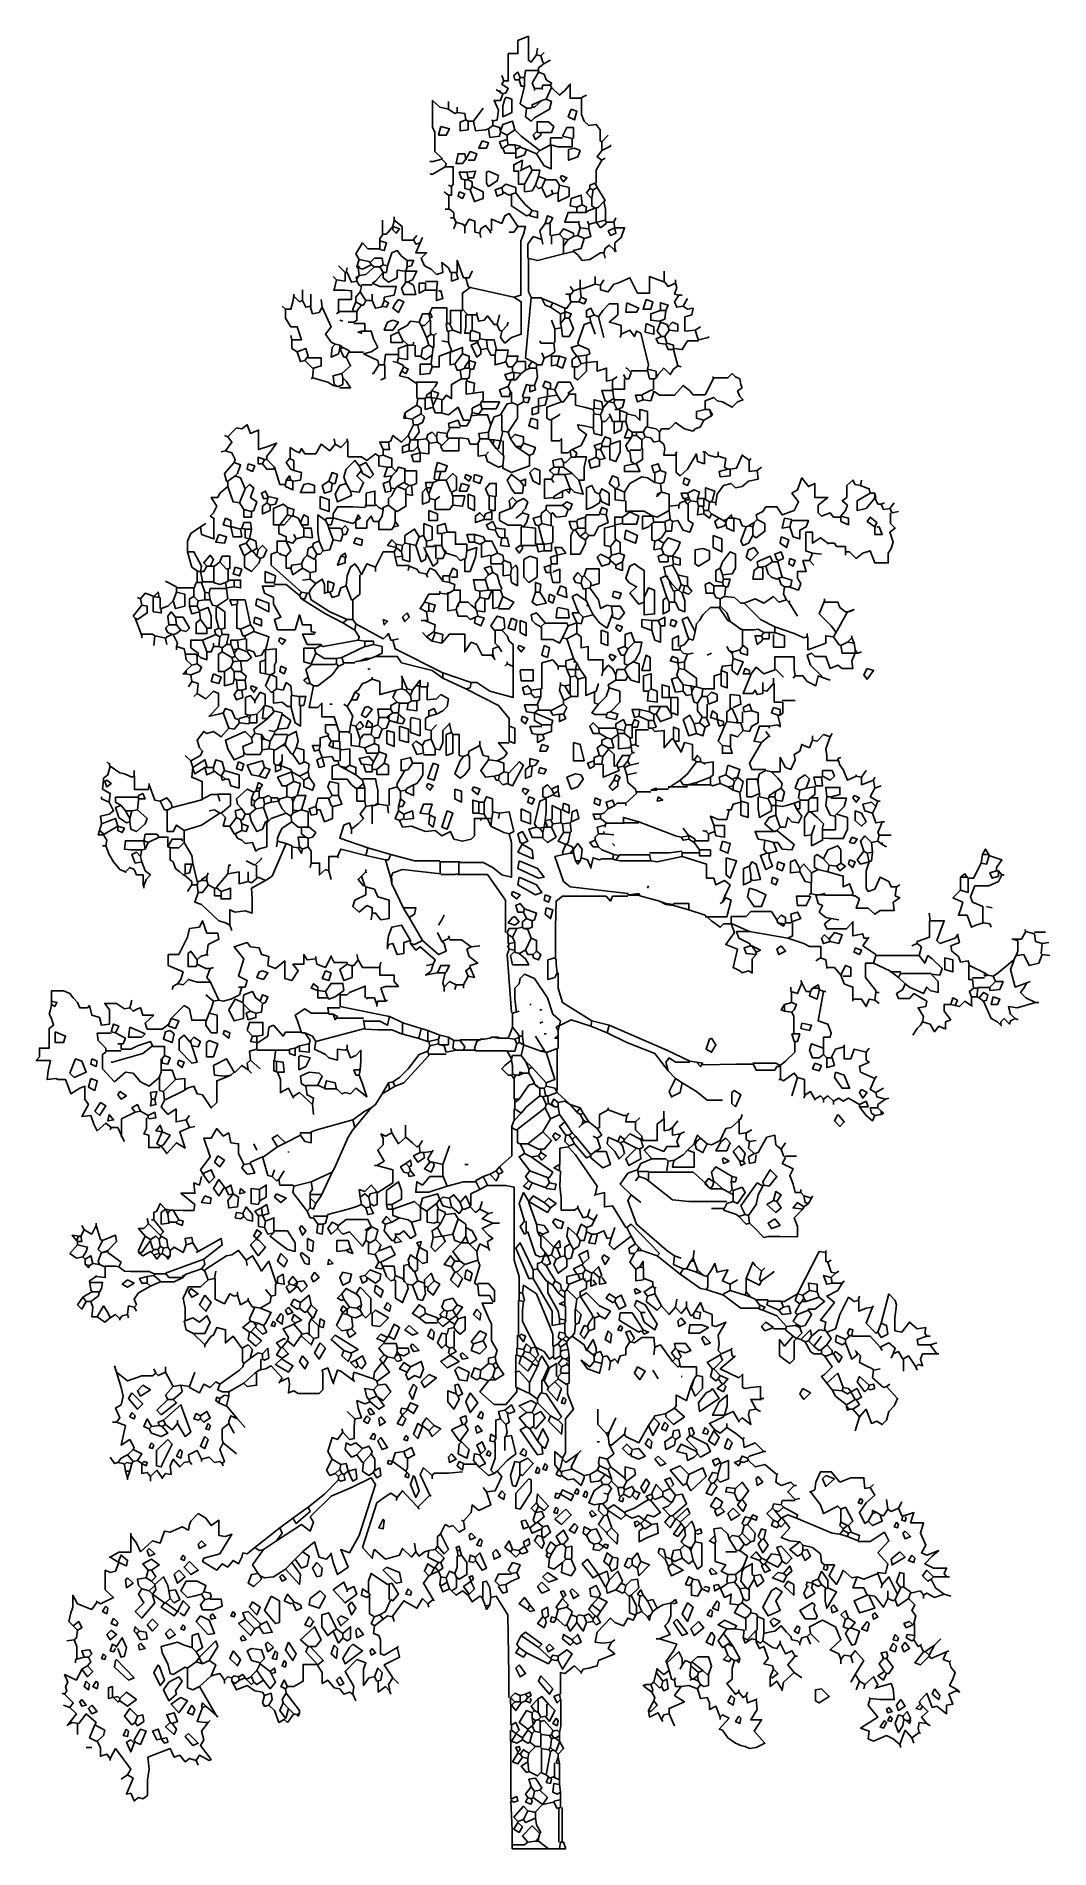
# Model space of a CAD drawing. Header units: metres. Extents: x -3.5 to 3.6, y -0.1 to 12.6.
import ezdxf

# ---------------------------------------------------------------- set-up
doc = ezdxf.new("R2010")
doc.units = ezdxf.units.M

msp = doc.modelspace()

# ---------------------------------------------------------------- linework, layer by layer
for p, q in [((-0.185, -0.027), (-0.185, -0.053)), ((-0.185, -0.053), (0.191, -0.053))]:
    msp.add_line(p, q)
at = {"flags": 128}
for points in [[(-0.015, 12.512), (-0.053, 12.459), (-0.072, 12.474), (-0.072, 12.642), (-0.145, 12.611), (-0.145, 12.52), (-0.213, 12.52), (-0.213, 12.329), (-0.244, 12.329)], [(-0.015, 12.512), (-0.008, 12.558)], [(-0.015, 12.512), (0.015, 12.504)], [(0.038, 12.451), (0, 12.421), (0, 12.413)], [(0.015, 12.504), (0.038, 12.527)], [(0.015, 12.504), (0.03, 12.459), (0.038, 12.451)], [(0.038, 12.451), (0.084, 12.474)], [(-0.244, 12.329), (-0.259, 12.367)], [(-0.244, 12.329), (-0.259, 12.306), (-0.213, 12.276), (-0.229, 12.245), (-0.251, 12.238)], [(-0.13, 12.352), (-0.145, 12.39), (-0.175, 12.367), (-0.168, 12.337), (-0.137, 12.337)], [(-0.13, 12.352), (-0.137, 12.337)], [(-0.137, 12.337), (-0.122, 12.291), (-0.099, 12.291)], [(-0.13, 12.352), (-0.099, 12.352)], [(0, 12.402), (-0.091, 12.402), (-0.099, 12.352)], [(-0.099, 12.352), (-0.099, 12.291)], [(0, 12.39), (-0.046, 12.314), (-0.03, 12.276)], [(0, 12.413), (0, 12.39)], [(0, 12.39), (0.038, 12.375), (0.053, 12.337), (0.091, 12.314), (0.084, 12.299)], [(-0.632, 12.131), (-0.693, 12.146), (-0.743, 12.192), (-0.743, 12.002), (-0.728, 11.971), (-0.728, 11.834), (-0.678, 11.788), (-0.678, 11.781)], [(-0.251, 12.238), (-0.267, 12.192), (-0.312, 12.192), (-0.282, 12.123), (-0.29, 12.055), (-0.32, 12.047)], [(-0.274, 12.253), (-0.297, 12.268)], [(-0.274, 12.253), (-0.267, 12.261)], [(-0.274, 12.253), (-0.251, 12.238)], [(-0.229, 12.215), (-0.187, 12.2), (-0.187, 12.108), (-0.251, 12.078), (-0.251, 12.154), (-0.236, 12.2), (-0.229, 12.215)], [(-0.099, 12.291), (-0.13, 12.169), (-0.084, 12.139)], [(0.053, 12.2), (0.091, 12.184), (0.076, 12.131), (-0.03, 12.07), (-0.053, 12.047), (-0.091, 12.078), (-0.084, 12.131)], [(0.023, 12.192), (-0.046, 12.162), (-0.046, 12.146)], [(0.023, 12.192), (-0.03, 12.146), (-0.046, 12.146)], [(-0.03, 12.276), (-0.03, 12.261)], [(-0.03, 12.276), (0.023, 12.276)], [(0.084, 12.299), (0.03, 12.299), (0.023, 12.276)], [(0.023, 12.276), (0.03, 12.268)], [(0.053, 12.2), (0.023, 12.192)], [(0.091, 12.283), (0.053, 12.2)], [(0.084, 12.299), (0.091, 12.283)], [(0.091, 12.283), (0.145, 12.23), (0.183, 12.261), (0.221, 12.306), (0.221, 12.207), (0.305, 12.207)], [(0.301, 12.215), (0.301, 12.093), (0.32, 12.047), (0.351, 12.017), (0.404, 12.024), (0.431, 11.986), (0.431, 11.91), (0.442, 11.902)], [(0.305, 12.215), (0.335, 12.23)], [(-0.632, 12.131), (-0.632, 12.184)], [(-0.632, 12.131), (-0.587, 12.101), (-0.572, 12.108)], [(-0.572, 12.108), (-0.572, 12.146)], [(-0.572, 12.108), (-0.518, 12.101), (-0.511, 12.055)], [(-0.457, 12.047), (-0.389, 12.139)], [(-0.084, 12.139), (-0.084, 12.131)], [(-0.084, 12.139), (-0.053, 12.139)], [(-0.084, 12.139), (-0.053, 12.139)], [(-0.046, 12.146), (-0.053, 12.139)], [(0.229, 12.131), (0.267, 12.116), (0.251, 12.055), (0.206, 12.078), (0.229, 12.131)], [(-0.686, 12.009), (-0.625, 11.994), (-0.648, 11.948), (-0.701, 11.948), (-0.686, 12.009)], [(-0.511, 12.055), (-0.549, 12.04), (-0.549, 11.979), (-0.495, 11.986), (-0.495, 12.047)], [(-0.511, 12.055), (-0.495, 12.047)], [(-0.495, 12.047), (-0.457, 12.047)], [(-0.457, 12.047), (-0.442, 11.979), (-0.373, 11.986), (-0.351, 11.994)], [(-0.32, 12.017), (-0.351, 11.994)], [(-0.351, 11.994), (-0.343, 11.933), (-0.274, 11.941), (-0.267, 11.971)], [(-0.32, 12.047), (-0.328, 12.055)], [(-0.32, 12.047), (-0.32, 12.017)], [(-0.32, 12.017), (-0.274, 12.002), (-0.267, 11.979)], [(-0.168, 11.986), (-0.183, 12.047), (-0.251, 12.024), (-0.267, 11.979)], [(-0.267, 11.979), (-0.267, 11.971)], [(-0.267, 11.971), (-0.221, 11.948)], [(-0.168, 11.986), (-0.221, 11.948)], [(-0.221, 11.948), (-0.221, 11.918)], [(-0.168, 11.986), (-0.122, 11.941), (0.008, 11.841)], [(-0.015, 11.971), (-0.038, 11.948), (-0.023, 11.918), (0.015, 11.948), (0.015, 11.963)], [(-0.015, 11.971), (0.015, 11.963)], [(-0.011, 11.971), (-0.011, 12.043), (0.069, 12.043), (0.107, 12.009), (0.091, 11.967), (0.015, 11.967)], [(0.168, 11.941), (0.198, 12.002), (0.244, 12.002), (0.244, 11.925)], [(0.168, 11.941), (0.236, 11.925)], [(0.442, 11.902), (0.488, 11.948)], [(-0.511, 11.781), (-0.533, 11.75), (-0.579, 11.75), (-0.564, 11.819), (-0.518, 11.819), (-0.511, 11.781)], [(-0.511, 11.781), (-0.48, 11.834), (-0.434, 11.819), (-0.45, 11.773), (-0.495, 11.773)], [(-0.396, 11.91), (-0.351, 11.895), (-0.366, 11.857), (-0.419, 11.857), (-0.396, 11.91)], [(-0.221, 11.918), (-0.274, 11.902), (-0.259, 11.857), (-0.251, 11.857)], [(-0.213, 11.88), (-0.251, 11.857)], [(-0.251, 11.857), (-0.236, 11.822), (-0.16, 11.822)], [(-0.221, 11.918), (-0.213, 11.88)], [(-0.213, 11.88), (-0.168, 11.88)], [(-0.168, 11.88), (-0.13, 11.872), (-0.13, 11.864)], [(-0.168, 11.88), (-0.16, 11.849)], [(-0.13, 11.864), (-0.16, 11.849)], [(-0.16, 11.849), (-0.16, 11.826)], [(-0.084, 11.849), (-0.099, 11.811), (-0.16, 11.788), (-0.16, 11.826)], [(-0.13, 11.864), (-0.084, 11.849)], [(-0.084, 11.849), (-0.015, 11.819)], [(0.088, 11.872), (0.088, 11.712), (0.038, 11.735), (-0.015, 11.819)], [(0.008, 11.841), (-0.015, 11.819)], [(0.084, 11.88), (0.008, 11.841)], [(0.168, 11.929), (0.084, 11.929), (0.084, 11.88)], [(0.236, 11.925), (0.236, 11.868), (0.137, 11.868), (0.084, 11.88)], [(0.084, 11.88), (0.084, 11.872)], [(0.251, 11.857), (0.29, 11.841), (0.274, 11.796), (0.21, 11.773), (0.21, 11.849), (0.251, 11.857)], [(0.442, 11.841), (0.411, 11.796), (0.442, 11.773)], [(0.442, 11.902), (0.442, 11.841)], [(0.442, 11.841), (0.503, 11.872), (0.503, 11.88)], [(-0.678, 11.781), (-0.739, 11.765), (-0.762, 11.765)], [(-0.655, 11.727), (-0.747, 11.674), (-0.762, 11.681)], [(-0.678, 11.781), (-0.648, 11.75), (-0.655, 11.727)], [(-0.655, 11.727), (-0.598, 11.727), (-0.598, 11.605), (-0.61, 11.59)], [(-0.503, 11.689), (-0.556, 11.689), (-0.541, 11.643), (-0.518, 11.636)], [(-0.511, 11.781), (-0.503, 11.781)], [(-0.503, 11.689), (-0.442, 11.697), (-0.457, 11.651), (-0.495, 11.651)], [(-0.503, 11.689), (-0.495, 11.651)], [(-0.351, 11.697), (-0.282, 11.666), (-0.29, 11.628), (-0.351, 11.59), (-0.366, 11.613), (-0.366, 11.689), (-0.351, 11.697)], [(-0.122, 11.704), (-0.114, 11.773), (-0.175, 11.742), (-0.175, 11.697), (-0.137, 11.697)], [(-0.141, 11.697), (-0.141, 11.605), (-0.099, 11.605)], [(-0.122, 11.704), (-0.13, 11.697)], [(-0.122, 11.704), (-0.061, 11.735), (-0.046, 11.704)], [(-0.046, 11.704), (-0.099, 11.605)], [(-0.046, 11.704), (0.008, 11.704), (0, 11.659)], [(0.442, 11.773), (0.404, 11.704), (0.404, 11.613)], [(0.442, 11.773), (0.465, 11.788)], [(-0.61, 11.59), (-0.632, 11.598)], [(-0.61, 11.59), (-0.61, 11.529), (-0.632, 11.529)], [(-0.518, 11.636), (-0.495, 11.636)], [(-0.518, 11.636), (-0.518, 11.575), (-0.48, 11.567)], [(-0.495, 11.651), (-0.495, 11.636)], [(-0.495, 11.636), (-0.465, 11.621), (-0.465, 11.59)], [(-0.465, 11.59), (-0.389, 11.552), (-0.389, 11.506), (-0.45, 11.483), (-0.48, 11.567)], [(-0.465, 11.59), (-0.48, 11.567)], [(-0.259, 11.582), (-0.305, 11.567), (-0.29, 11.521), (-0.251, 11.537), (-0.251, 11.552)], [(-0.259, 11.582), (-0.229, 11.605), (-0.16, 11.582), (-0.16, 11.544)], [(-0.259, 11.582), (-0.251, 11.552)], [(-0.099, 11.605), (-0.099, 11.552), (-0.046, 11.56), (-0.023, 11.598)], [(0, 11.659), (-0.023, 11.598)], [(-0.023, 11.598), (0, 11.575), (0.023, 11.582)], [(0, 11.659), (0.046, 11.643), (0.046, 11.636)], [(0.046, 11.636), (0.023, 11.582)], [(0.023, 11.582), (0.053, 11.514), (0.099, 11.537)], [(0.046, 11.636), (0.122, 11.636), (0.145, 11.598)], [(0.099, 11.537), (0.091, 11.567)], [(0.145, 11.598), (0.213, 11.582), (0.213, 11.521), (0.137, 11.483), (0.137, 11.544)], [(0.145, 11.598), (0.137, 11.544)], [(0.16, 11.666), (0.198, 11.651), (0.175, 11.621), (0.152, 11.651), (0.16, 11.666)], [(0.358, 11.575), (0.335, 11.544), (0.373, 11.506)], [(0.396, 11.613), (0.358, 11.598), (0.358, 11.575)], [(0.358, 11.575), (0.381, 11.567)], [(0.381, 11.567), (0.373, 11.506)], [(0.411, 11.582), (0.381, 11.567)], [(0.396, 11.613), (0.411, 11.582)], [(0.411, 11.582), (0.465, 11.491), (0.457, 11.483)], [(-0.632, 11.529), (-0.663, 11.552)], [(-0.625, 11.43), (-0.655, 11.43)], [(-0.629, 11.529), (-0.629, 11.43)], [(-0.625, 11.43), (-0.594, 11.407), (-0.594, 11.369)], [(-0.556, 11.552), (-0.518, 11.537), (-0.533, 11.506), (-0.564, 11.521), (-0.556, 11.552)], [(-0.251, 11.552), (-0.206, 11.529), (-0.183, 11.537)], [(-0.191, 11.537), (-0.191, 11.453), (-0.084, 11.384), (-0.061, 11.392)], [(-0.16, 11.544), (-0.183, 11.537)], [(-0.16, 11.544), (-0.13, 11.506), (-0.091, 11.46), (-0.046, 11.422)], [(0.137, 11.544), (0.099, 11.537)], [(0.305, 11.46), (0.297, 11.529), (0.229, 11.506), (0.221, 11.453), (0.267, 11.445)], [(0.305, 11.46), (0.267, 11.445)], [(0.267, 11.445), (0.267, 11.407)], [(0.305, 11.46), (0.335, 11.445), (0.328, 11.407)], [(0.396, 11.438), (0.351, 11.422), (0.328, 11.407)], [(0.373, 11.506), (0.373, 11.453), (0.396, 11.438)], [(0.396, 11.438), (0.404, 11.438)], [(0.457, 11.483), (0.419, 11.445), (0.404, 11.438)], [(0.404, 11.438), (0.404, 11.339)], [(0.457, 11.483), (0.469, 11.43), (0.469, 11.354)], [(-1.093, 11.255), (-1.093, 11.354)], [(-1.021, 11.308), (-1.067, 11.255), (-1.09, 11.255)], [(-1.013, 11.354), (-1.021, 11.308)], [(-1.021, 11.308), (-0.975, 11.293), (-0.998, 11.262), (-1.021, 11.285), (-1.021, 11.308)], [(-1.013, 11.354), (-1.013, 11.377)], [(-1.013, 11.354), (-0.956, 11.308), (-0.956, 11.213), (-0.876, 11.213)], [(-0.594, 11.369), (-0.617, 11.369)], [(-0.594, 11.369), (-0.579, 11.339)], [(-0.579, 11.339), (-0.594, 11.293)], [(-0.579, 11.339), (-0.526, 11.323), (-0.518, 11.308)], [(-0.518, 11.308), (-0.488, 11.361), (-0.446, 11.346), (-0.446, 11.27), (-0.411, 11.262)], [(-0.518, 11.308), (-0.518, 11.262)], [(-0.343, 11.278), (-0.373, 11.316), (-0.404, 11.293), (-0.411, 11.262)], [(-0.145, 11.308), (-0.206, 11.4), (-0.236, 11.384), (-0.259, 11.331), (-0.331, 11.361), (-0.331, 11.278)], [(-0.145, 11.308), (-0.175, 11.27)], [(-0.145, 11.308), (-0.091, 11.308), (-0.107, 11.255), (-0.126, 11.209), (-0.124, 11.125), (-0.124, 10.828), (-0.175, 10.813)], [(-0.046, 11.422), (-0.061, 11.392)], [(-0.046, 11.422), (-0.008, 11.415), (-0.008, 11.369), (-0.061, 11.384), (-0.061, 11.392)], [(0.046, 11.331), (0.008, 11.278), (0.023, 11.217)], [(0.046, 11.331), (0.061, 11.384), (0.099, 11.369), (0.084, 11.339), (0.069, 11.331)], [(0.046, 11.331), (0.069, 11.331)], [(0.08, 11.331), (0.08, 11.247)], [(0.267, 11.407), (0.206, 11.407), (0.183, 11.339), (0.282, 11.339)], [(0.267, 11.407), (0.328, 11.407)], [(0.29, 11.3), (0.274, 11.247)], [(0.282, 11.331), (0.282, 11.346)], [(0.282, 11.331), (0.29, 11.3)], [(0.29, 11.3), (0.351, 11.293)], [(0.351, 11.323), (0.343, 11.346)], [(0.404, 11.339), (0.351, 11.323)], [(0.351, 11.323), (0.351, 11.293)], [(0.404, 11.339), (0.411, 11.339)], [(0.404, 11.339), (0.434, 11.3), (0.472, 11.331), (0.472, 11.339)], [(0.465, 11.354), (0.411, 11.339)], [(0.465, 11.354), (0.472, 11.339)], [(0.472, 11.339), (0.526, 11.339)], [(0.533, 11.3), (0.488, 11.278), (0.503, 11.247), (0.541, 11.262), (0.533, 11.293)], [(0.526, 11.339), (0.541, 11.369)], [(0.526, 11.339), (0.533, 11.3)], [(0.533, 11.3), (0.602, 11.3), (0.579, 11.232), (0.533, 11.194), (0.533, 11.156)], [(0.533, 11.3), (0.533, 11.293)], [(-1.113, 11.152), (-1.196, 11.152), (-1.234, 11.194), (-1.28, 11.118), (-1.257, 11.079)], [(-1.09, 11.255), (-1.113, 11.224), (-1.113, 11.209)], [(-1.113, 11.209), (-1.067, 11.194), (-1.082, 11.14), (-1.113, 11.148)], [(-1.113, 11.209), (-1.113, 11.148)], [(-0.876, 11.217), (-0.853, 11.247)], [(-0.876, 11.217), (-0.861, 11.186), (-0.831, 11.194)], [(-0.831, 11.194), (-0.861, 11.125), (-0.785, 11.125), (-0.823, 11.087), (-0.8, 11.034), (-0.754, 11.011), (-0.716, 10.973), (-0.671, 10.988), (-0.678, 11.057), (-0.632, 11.019), (-0.617, 10.988), (-0.61, 10.988)], [(-0.831, 11.194), (-0.815, 11.232)], [(-0.411, 11.262), (-0.404, 11.232)], [(-0.343, 11.278), (-0.335, 11.262)], [(-0.175, 11.27), (-0.206, 11.27), (-0.175, 11.27)], [(0.023, 11.217), (-0.038, 11.239), (-0.076, 11.186), (-0.076, 11.102), (-0.076, 11.087)], [(0.023, 11.217), (0.03, 11.186)], [(0.145, 11.255), (0.091, 11.247)], [(0.091, 11.247), (0.091, 11.186)], [(0.145, 11.255), (0.175, 11.293), (0.244, 11.262), (0.244, 11.239)], [(0.145, 11.255), (0.175, 11.224)], [(0.175, 11.224), (0.206, 11.217)], [(0.175, 11.224), (0.175, 11.171)], [(0.206, 11.217), (0.175, 11.171)], [(0.244, 11.239), (0.206, 11.217)], [(0.274, 11.247), (0.244, 11.239)], [(0.32, 11.224), (0.297, 11.156), (0.244, 11.14), (0.244, 11.133)], [(0.274, 11.247), (0.32, 11.224)], [(0.351, 11.293), (0.366, 11.239), (0.32, 11.224)], [(0.526, 11.148), (0.495, 11.179), (0.465, 11.156), (0.457, 11.125)], [(-1.257, 11.079), (-1.273, 11.026), (-1.265, 11.019)], [(-1.257, 11.079), (-1.189, 11.064), (-1.181, 11.057)], [(-1.181, 11.057), (-1.151, 11.087), (-1.097, 11.087), (-1.09, 11.041)], [(-1.181, 11.057), (-1.173, 11.041)], [(-0.922, 11.072), (-0.96, 11.102), (-0.991, 11.14), (-1.029, 11.125), (-1.059, 11.034)], [(-0.922, 11.072), (-0.922, 11.026)], [(-0.922, 11.072), (-0.876, 11.072), (-0.892, 11.034), (-0.922, 11.026)], [(-0.572, 10.988), (-0.572, 11.072), (-0.526, 10.95), (-0.511, 10.95)], [(0.175, 11.118), (-0.008, 11.072), (-0.076, 11.087)], [(-0.072, 11.087), (-0.072, 10.851), (-0.053, 10.813)], [(0.175, 11.171), (0.175, 11.118)], [(0.244, 11.133), (0.175, 11.118)], [(0.244, 11.133), (0.274, 11.11), (0.305, 11.072), (0.358, 11.079), (0.434, 11.125), (0.457, 11.125)], [(0.457, 11.125), (0.465, 11.087)], [(0.533, 11.156), (0.526, 11.148)], [(0.533, 11.156), (0.541, 11.133), (0.526, 11.14)], [(-1.417, 10.935), (-1.44, 10.958)], [(-1.417, 10.935), (-1.433, 10.866)], [(-1.356, 10.988), (-1.356, 10.927), (-1.417, 10.935)], [(-1.356, 10.988), (-1.402, 11.034)], [(-1.356, 10.988), (-1.349, 10.988)], [(-1.349, 10.988), (-1.341, 11.019)], [(-1.349, 10.988), (-1.341, 10.988)], [(-1.341, 10.988), (-1.311, 10.919), (-1.273, 10.927)], [(-1.257, 10.965), (-1.28, 10.95), (-1.273, 10.942)], [(-1.257, 10.965), (-1.273, 10.942)], [(-1.273, 10.942), (-1.273, 10.927)], [(-1.273, 10.927), (-1.257, 10.897), (-1.242, 10.889)], [(-1.265, 11.019), (-1.257, 11.034)], [(-1.265, 11.019), (-1.257, 11.019)], [(-1.265, 11.019), (-1.257, 10.965)], [(-1.173, 11.041), (-1.234, 11.011), (-1.257, 11.019)], [(-1.151, 11.026), (-1.212, 10.973), (-1.257, 10.965)], [(-1.173, 11.041), (-1.151, 11.026)], [(-1.09, 10.988), (-1.143, 10.927), (-1.166, 10.912)], [(-1.151, 11.026), (-1.113, 11.026)], [(-1.09, 11.041), (-1.113, 11.026)], [(-1.113, 11.026), (-1.09, 10.988)], [(-1.09, 11.041), (-1.059, 11.034)], [(-1.059, 11.034), (-1.067, 10.988), (-1.09, 10.988)], [(-0.937, 10.996), (-0.991, 11.003), (-0.991, 10.95), (-1.052, 10.919), (-1.09, 10.95), (-1.09, 10.98)], [(-1.09, 10.988), (-1.09, 10.98)], [(-0.93, 10.919), (-0.96, 10.874), (-0.945, 10.832), (-0.861, 10.832), (-0.876, 10.897), (-0.914, 10.919)], [(-0.937, 10.996), (-0.93, 10.996)], [(-0.933, 10.996), (-0.933, 10.919)], [(-0.922, 11.026), (-0.93, 10.996)], [(-0.93, 10.996), (-0.922, 10.996)], [(-0.93, 10.919), (-0.922, 10.919)], [(-0.922, 10.996), (-0.853, 10.996), (-0.884, 10.935), (-0.922, 10.919)], [(-0.922, 10.919), (-0.914, 10.919)], [(-0.792, 10.923), (-0.709, 10.923), (-0.716, 10.859)], [(-0.61, 10.988), (-0.579, 10.988)], [(-0.61, 10.988), (-0.61, 10.927), (-0.564, 10.942), (-0.579, 10.988)], [(-0.511, 10.95), (-0.488, 10.95)], [(-0.511, 10.95), (-0.495, 10.889), (-0.48, 10.881)], [(-0.488, 10.95), (-0.465, 10.996), (-0.488, 10.95)], [(0.29, 10.874), (0.29, 10.935)], [(0.396, 10.904), (0.396, 10.958)], [(0.884, 10.919), (0.838, 10.935), (0.777, 10.958), (0.777, 10.843), (0.693, 10.843), (0.64, 10.95), (0.556, 10.912), (0.526, 10.904), (0.488, 10.851), (0.434, 10.866), (0.434, 10.897)], [(0.434, 10.897), (0.457, 10.935)], [(0.88, 10.919), (0.88, 10.996)], [(0.884, 10.919), (0.907, 10.889), (0.96, 10.912)], [(0.96, 10.912), (0.96, 10.935)], [(-1.715, 10.82), (-1.722, 10.782), (-1.737, 10.729), (-1.775, 10.729)], [(-1.715, 10.82), (-1.715, 10.836)], [(-1.715, 10.82), (-1.676, 10.782), (-1.654, 10.79)], [(-1.654, 10.79), (-1.654, 10.866)], [(-1.596, 10.752), (-1.596, 10.836)], [(-1.516, 10.744), (-1.524, 10.798)], [(-1.433, 10.866), (-1.44, 10.866)], [(-1.433, 10.862), (-1.356, 10.862), (-1.311, 10.859), (-1.311, 10.798), (-1.402, 10.798), (-1.402, 10.714)], [(-1.25, 10.851), (-1.28, 10.813), (-1.28, 10.782)], [(-1.242, 10.889), (-1.25, 10.851)], [(-1.25, 10.851), (-1.212, 10.79)], [(-1.166, 10.9), (-1.242, 10.9)], [(-1.166, 10.912), (-1.113, 10.889), (-0.998, 10.889), (-1.013, 10.828), (-1.082, 10.813), (-1.082, 10.79)], [(-1.166, 10.79), (-1.166, 10.836)], [(-0.983, 10.798), (-0.945, 10.782), (-0.983, 10.706), (-1.021, 10.737), (-1.006, 10.767), (-0.983, 10.798)], [(-0.792, 10.912), (-0.838, 10.912), (-0.838, 10.843), (-0.792, 10.866)], [(-0.792, 10.912), (-0.792, 10.866)], [(-0.792, 10.862), (-0.716, 10.862)], [(-0.716, 10.859), (-0.709, 10.859)], [(-0.716, 10.859), (-0.716, 10.79), (-0.671, 10.805), (-0.686, 10.859), (-0.701, 10.859)], [(-0.48, 10.881), (-0.533, 10.843), (-0.533, 10.729)], [(-0.48, 10.881), (-0.175, 10.813)], [(-0.175, 10.813), (-0.122, 10.782), (-0.122, 10.554), (-0.191, 10.531), (-0.236, 10.493), (-0.267, 10.531), (-0.259, 10.577)], [(-0.053, 10.813), (-0.091, 10.386), (-0.046, 10.363)], [(-0.053, 10.809), (0.023, 10.809)], [(0.023, 10.805), (0.099, 10.775)], [(0.023, 10.805), (0.046, 10.759), (0.084, 10.744)], [(0.213, 10.836), (0.191, 10.836)], [(0.213, 10.836), (0.221, 10.836)], [(0.213, 10.836), (0.221, 10.798)], [(0.244, 10.859), (0.221, 10.889)], [(0.221, 10.836), (0.229, 10.836)], [(0.221, 10.836), (0.221, 10.798)], [(0.221, 10.798), (0.229, 10.782)], [(0.244, 10.859), (0.229, 10.836)], [(0.29, 10.874), (0.244, 10.859)], [(0.297, 10.813), (0.335, 10.798), (0.32, 10.767), (0.282, 10.782)], [(0.297, 10.813), (0.282, 10.782)], [(0.29, 10.874), (0.297, 10.874)], [(0.29, 10.874), (0.297, 10.813)], [(0.396, 10.904), (0.312, 10.874), (0.297, 10.874)], [(0.396, 10.904), (0.434, 10.897)], [(0.754, 10.798), (0.8, 10.782), (0.785, 10.729), (0.732, 10.729), (0.754, 10.798)], [(0.96, 10.912), (0.968, 10.881), (0.953, 10.836), (0.983, 10.828)], [(0.983, 10.828), (0.953, 10.782), (0.968, 10.744), (1.013, 10.752)], [(0.983, 10.828), (1.006, 10.828)], [(1.013, 10.752), (1.044, 10.805)], [(-1.775, 10.729), (-1.798, 10.752)], [(-1.775, 10.729), (-1.775, 10.668), (-1.737, 10.607), (-1.692, 10.607), (-1.661, 10.516), (-1.73, 10.516)], [(-1.654, 10.79), (-1.631, 10.744), (-1.6, 10.752)], [(-1.6, 10.752), (-1.585, 10.698), (-1.539, 10.706), (-1.516, 10.744)], [(-1.516, 10.744), (-1.455, 10.607), (-1.494, 10.554), (-1.455, 10.5), (-1.425, 10.485)], [(-1.394, 10.714), (-1.417, 10.698)], [(-1.394, 10.714), (-1.295, 10.714)], [(-1.28, 10.782), (-1.303, 10.729), (-1.295, 10.714)], [(-1.295, 10.714), (-1.273, 10.714)], [(-1.273, 10.714), (-1.273, 10.653), (-1.295, 10.638)], [(-1.28, 10.782), (-1.242, 10.759)], [(-1.242, 10.759), (-1.265, 10.729), (-1.273, 10.714)], [(-1.212, 10.79), (-1.227, 10.759), (-1.242, 10.759)], [(-1.212, 10.79), (-1.166, 10.79)], [(-1.166, 10.79), (-1.143, 10.737), (-1.105, 10.744), (-1.097, 10.752)], [(-1.082, 10.79), (-1.052, 10.775), (-1.067, 10.744), (-1.097, 10.752)], [(-1.082, 10.79), (-1.097, 10.752)], [(-0.77, 10.698), (-0.815, 10.698), (-0.838, 10.638)], [(-0.762, 10.706), (-0.77, 10.698)], [(-0.77, 10.698), (-0.762, 10.668)], [(-0.762, 10.706), (-0.747, 10.74), (-0.644, 10.74), (-0.644, 10.63)], [(-0.762, 10.706), (-0.747, 10.676), (-0.762, 10.668)], [(-0.762, 10.668), (-0.762, 10.653)], [(-0.533, 10.721), (-0.617, 10.721), (-0.617, 10.63)], [(-0.545, 10.721), (-0.545, 10.561), (-0.602, 10.584)], [(-0.533, 10.729), (-0.533, 10.721)], [(-0.533, 10.729), (-0.503, 10.698), (-0.503, 10.691)], [(-0.511, 10.691), (-0.511, 10.607), (-0.518, 10.561), (-0.48, 10.561)], [(-0.503, 10.691), (-0.457, 10.691)], [(-0.465, 10.691), (-0.465, 10.584)], [(-0.457, 10.691), (-0.434, 10.691)], [(-0.434, 10.691), (-0.434, 10.706)], [(-0.434, 10.691), (-0.419, 10.645), (-0.381, 10.653), (-0.358, 10.683), (-0.312, 10.622), (-0.29, 10.622)], [(-0.29, 10.622), (-0.274, 10.691)], [(0.099, 10.775), (0.084, 10.744)], [(0.084, 10.744), (0.152, 10.698)], [(0.099, 10.775), (0.183, 10.737)], [(0.183, 10.706), (0.152, 10.698)], [(0.152, 10.698), (0.152, 10.63)], [(0.183, 10.668), (0.152, 10.63)], [(0.213, 10.668), (0.244, 10.592), (0.213, 10.538), (0.168, 10.538), (0.16, 10.599)], [(0.229, 10.782), (0.198, 10.737), (0.183, 10.737)], [(0.183, 10.737), (0.183, 10.714)], [(0.183, 10.714), (0.229, 10.698), (0.213, 10.668)], [(0.183, 10.714), (0.183, 10.706)], [(0.183, 10.706), (0.183, 10.698)], [(0.183, 10.698), (0.183, 10.668)], [(0.183, 10.668), (0.213, 10.668)], [(0.229, 10.782), (0.282, 10.782)], [(0.389, 10.691), (0.366, 10.737), (0.335, 10.721), (0.335, 10.676), (0.358, 10.676)], [(0.389, 10.691), (0.358, 10.676)], [(0.358, 10.676), (0.366, 10.638)], [(0.389, 10.691), (0.419, 10.676)], [(0.419, 10.676), (0.45, 10.721), (0.495, 10.767), (0.556, 10.767), (0.556, 10.691), (0.495, 10.638), (0.533, 10.63), (0.579, 10.615), (0.579, 10.554)], [(0.419, 10.676), (0.457, 10.531)], [(0.617, 10.775), (0.701, 10.737), (0.686, 10.71), (0.61, 10.71), (0.617, 10.775)], [(0.853, 10.721), (0.785, 10.698), (0.785, 10.653), (0.846, 10.645)], [(0.892, 10.721), (0.884, 10.66), (0.846, 10.645)], [(0.853, 10.721), (0.853, 10.775), (0.907, 10.759), (0.892, 10.721)], [(0.853, 10.721), (0.892, 10.721)], [(1.013, 10.752), (1.044, 10.729), (1.082, 10.737), (1.074, 10.691), (1.025, 10.676), (1.025, 10.577), (1.097, 10.584)], [(-1.73, 10.516), (-1.737, 10.546)], [(-1.394, 10.653), (-1.372, 10.645)], [(-1.295, 10.638), (-1.334, 10.638)], [(-1.295, 10.63), (-1.219, 10.63), (-1.219, 10.577)], [(-1.242, 10.577), (-1.265, 10.569), (-1.242, 10.561), (-1.242, 10.577)], [(-1.242, 10.577), (-1.219, 10.577)], [(-1.219, 10.577), (-1.173, 10.577), (-1.158, 10.523), (-1.128, 10.462), (-1.173, 10.432), (-1.227, 10.417)], [(-1.021, 10.653), (-0.983, 10.638), (-1.021, 10.584), (-1.082, 10.584), (-1.059, 10.638), (-1.021, 10.653)], [(-0.983, 10.569), (-1.036, 10.546), (-1.036, 10.497), (-0.953, 10.497), (-0.953, 10.516)], [(-0.838, 10.638), (-0.899, 10.645), (-0.922, 10.615), (-0.983, 10.584), (-0.983, 10.569)], [(-0.983, 10.569), (-0.953, 10.516)], [(-0.838, 10.638), (-0.823, 10.615)], [(-0.762, 10.653), (-0.8, 10.615), (-0.823, 10.615)], [(-0.823, 10.615), (-0.785, 10.531)], [(-0.754, 10.554), (-0.785, 10.531)], [(-0.758, 10.653), (-0.758, 10.554)], [(-0.754, 10.554), (-0.732, 10.546)], [(-0.735, 10.546), (-0.735, 10.462)], [(-0.732, 10.546), (-0.716, 10.561)], [(-0.648, 10.63), (-0.625, 10.63)], [(-0.648, 10.63), (-0.64, 10.577), (-0.632, 10.577)], [(-0.602, 10.584), (-0.632, 10.577)], [(-0.632, 10.577), (-0.632, 10.5)], [(-0.625, 10.63), (-0.602, 10.584)], [(-0.472, 10.584), (-0.48, 10.561)], [(-0.48, 10.561), (-0.48, 10.508), (-0.427, 10.508)], [(-0.472, 10.584), (-0.411, 10.561), (-0.411, 10.523)], [(-0.29, 10.622), (-0.274, 10.584), (-0.259, 10.577)], [(-0.259, 10.577), (-0.221, 10.615), (-0.213, 10.638)], [(0.114, 10.592), (0.091, 10.653)], [(0.114, 10.592), (0.114, 10.5), (0.107, 10.493)], [(0.16, 10.599), (0.114, 10.592)], [(0.152, 10.63), (0.16, 10.599)], [(0.366, 10.638), (0.32, 10.622), (0.274, 10.493), (0.282, 10.478)], [(0.366, 10.638), (0.396, 10.554)], [(0.579, 10.554), (0.572, 10.531)], [(0.579, 10.554), (0.64, 10.584), (0.671, 10.538), (0.686, 10.577), (0.716, 10.561), (0.754, 10.409), (0.77, 10.34), (0.762, 10.31)], [(0.754, 10.63), (0.808, 10.607), (0.808, 10.554), (0.747, 10.569), (0.754, 10.63)], [(0.861, 10.538), (0.823, 10.523), (0.838, 10.493), (0.892, 10.485)], [(0.853, 10.638), (0.831, 10.577), (0.861, 10.538)], [(0.846, 10.645), (0.853, 10.638)], [(0.853, 10.638), (0.899, 10.622), (0.907, 10.607)], [(0.861, 10.538), (0.884, 10.538)], [(0.914, 10.584), (0.884, 10.538)], [(0.884, 10.538), (0.899, 10.493)], [(0.907, 10.607), (0.937, 10.638), (0.975, 10.622), (0.975, 10.577), (0.914, 10.584)], [(0.907, 10.607), (0.914, 10.584)], [(1.097, 10.584), (1.135, 10.607)], [(1.097, 10.584), (1.113, 10.531), (1.12, 10.516)], [(1.12, 10.516), (1.189, 10.531), (1.189, 10.538)], [(-1.73, 10.516), (-1.73, 10.455), (-1.692, 10.432)], [(-1.692, 10.432), (-1.631, 10.455), (-1.615, 10.401)], [(-1.692, 10.432), (-1.669, 10.363), (-1.638, 10.371)], [(-1.425, 10.485), (-1.448, 10.462), (-1.455, 10.394), (-1.402, 10.417), (-1.394, 10.455)], [(-1.425, 10.485), (-1.394, 10.478)], [(-1.394, 10.478), (-1.372, 10.462)], [(-1.394, 10.478), (-1.394, 10.455)], [(-1.394, 10.455), (-1.387, 10.455)], [(-1.394, 10.455), (-1.364, 10.394), (-1.349, 10.394)], [(-1.372, 10.462), (-1.387, 10.455)], [(-1.372, 10.462), (-1.326, 10.439)], [(-1.326, 10.439), (-1.349, 10.394)], [(-1.326, 10.428), (-1.227, 10.428)], [(-1.227, 10.417), (-1.128, 10.371), (-1.12, 10.34)], [(-0.983, 10.413), (-1.074, 10.413), (-1.082, 10.34)], [(-0.922, 10.478), (-0.983, 10.455), (-0.983, 10.424)], [(-0.918, 10.478), (-0.918, 10.378), (-0.983, 10.386)], [(-0.983, 10.424), (-0.983, 10.386)], [(-0.953, 10.516), (-0.922, 10.485), (-0.922, 10.478)], [(-0.922, 10.478), (-0.914, 10.478)], [(-0.914, 10.478), (-0.876, 10.478)], [(-0.876, 10.478), (-0.876, 10.5)], [(-0.865, 10.478), (-0.865, 10.401), (-0.823, 10.401)], [(-0.77, 10.478), (-0.815, 10.455), (-0.823, 10.401)], [(-0.785, 10.531), (-0.77, 10.478)], [(-0.77, 10.478), (-0.739, 10.462)], [(-0.739, 10.462), (-0.747, 10.409)], [(-0.617, 10.432), (-0.697, 10.401), (-0.697, 10.325), (-0.747, 10.325)], [(-0.632, 10.5), (-0.678, 10.508)], [(-0.632, 10.5), (-0.61, 10.439), (-0.617, 10.432)], [(-0.621, 10.432), (-0.621, 10.34), (-0.587, 10.348)], [(-0.617, 10.432), (-0.61, 10.432)], [(-0.61, 10.432), (-0.533, 10.462), (-0.533, 10.417)], [(-0.533, 10.417), (-0.587, 10.348)], [(-0.533, 10.417), (-0.488, 10.401), (-0.488, 10.371)], [(-0.427, 10.5), (-0.472, 10.478), (-0.434, 10.394), (-0.404, 10.417), (-0.404, 10.447)], [(-0.411, 10.523), (-0.427, 10.508)], [(-0.427, 10.508), (-0.427, 10.5)], [(-0.427, 10.5), (-0.427, 10.493)], [(-0.427, 10.493), (-0.404, 10.447)], [(-0.411, 10.523), (-0.366, 10.516)], [(-0.358, 10.455), (-0.404, 10.447)], [(-0.366, 10.516), (-0.358, 10.455)], [(-0.366, 10.516), (-0.312, 10.516), (-0.297, 10.455)], [(-0.358, 10.455), (-0.335, 10.409), (-0.305, 10.409)], [(-0.297, 10.455), (-0.305, 10.409)], [(-0.297, 10.443), (-0.213, 10.443), (-0.221, 10.401)], [(0.107, 10.493), (0.015, 10.493), (0.008, 10.508)], [(0.038, 10.386), (0.023, 10.424)], [(0.107, 10.493), (0.114, 10.432), (0.084, 10.409)], [(0.282, 10.478), (0.229, 10.462), (0.244, 10.432), (0.267, 10.401)], [(0.282, 10.478), (0.351, 10.447)], [(0.358, 10.417), (0.335, 10.409)], [(0.351, 10.447), (0.358, 10.417)], [(0.351, 10.447), (0.358, 10.417)], [(0.899, 10.493), (0.892, 10.485)], [(0.892, 10.485), (0.907, 10.447), (0.945, 10.447)], [(0.899, 10.493), (0.945, 10.478), (0.945, 10.455)], [(1.12, 10.508), (1.044, 10.508), (1.006, 10.447), (0.945, 10.455)], [(0.945, 10.455), (0.945, 10.447)], [(0.945, 10.447), (0.975, 10.333)], [(-1.615, 10.401), (-1.638, 10.371)], [(-1.638, 10.371), (-1.585, 10.317), (-1.577, 10.317)], [(-1.615, 10.39), (-1.524, 10.39), (-1.524, 10.333), (-1.577, 10.317)], [(-1.577, 10.317), (-1.585, 10.249)], [(-1.349, 10.394), (-1.318, 10.333), (-1.379, 10.279)], [(-1.12, 10.34), (-1.158, 10.279), (-1.166, 10.279)], [(-1.12, 10.34), (-1.082, 10.34)], [(-1.078, 10.34), (-1.078, 10.249)], [(-0.991, 10.356), (-1.021, 10.363)], [(-0.983, 10.386), (-0.991, 10.356)], [(-0.991, 10.356), (-0.953, 10.34), (-0.945, 10.325)], [(-0.96, 10.295), (-0.975, 10.264), (-0.914, 10.249), (-0.861, 10.211)], [(-0.945, 10.325), (-0.914, 10.31), (-0.93, 10.279), (-0.96, 10.295)], [(-0.945, 10.325), (-0.96, 10.295)], [(-0.754, 10.344), (-0.831, 10.344), (-0.831, 10.272), (-0.762, 10.279), (-0.747, 10.325)], [(-0.747, 10.409), (-0.792, 10.378), (-0.823, 10.394), (-0.823, 10.401)], [(-0.747, 10.409), (-0.754, 10.348)], [(-0.754, 10.348), (-0.747, 10.325)], [(-0.587, 10.348), (-0.572, 10.302), (-0.549, 10.302)], [(-0.518, 10.317), (-0.549, 10.302)], [(-0.549, 10.302), (-0.541, 10.241)], [(-0.488, 10.371), (-0.518, 10.325), (-0.518, 10.317)], [(-0.518, 10.317), (-0.488, 10.317)], [(-0.48, 10.31), (-0.488, 10.249), (-0.503, 10.241)], [(-0.488, 10.371), (-0.442, 10.356), (-0.457, 10.31), (-0.48, 10.31)], [(-0.488, 10.371), (-0.488, 10.363)], [(-0.488, 10.363), (-0.488, 10.317)], [(-0.488, 10.317), (-0.48, 10.31)], [(-0.305, 10.409), (-0.305, 10.34), (-0.244, 10.356), (-0.229, 10.363)], [(-0.183, 10.287), (-0.236, 10.272), (-0.221, 10.234), (-0.198, 10.234)], [(-0.221, 10.401), (-0.229, 10.363)], [(-0.229, 10.363), (-0.213, 10.325), (-0.183, 10.325)], [(-0.221, 10.401), (-0.145, 10.401), (-0.152, 10.363)], [(-0.152, 10.363), (-0.183, 10.325)], [(-0.183, 10.325), (-0.183, 10.287)], [(-0.183, 10.287), (-0.175, 10.287)], [(-0.175, 10.287), (-0.168, 10.287)], [(-0.175, 10.287), (-0.175, 10.241)], [(-0.168, 10.287), (-0.122, 10.279)], [(-0.152, 10.363), (-0.091, 10.363), (-0.091, 10.302)], [(-0.091, 10.302), (-0.122, 10.279)], [(-0.061, 10.317), (-0.091, 10.302)], [(-0.046, 10.363), (-0.069, 10.333), (-0.061, 10.317)], [(-0.061, 10.317), (-0.015, 10.317)], [(-0.046, 10.363), (-0.015, 10.348), (-0.015, 10.34)], [(-0.015, 10.317), (-0.008, 10.257), (-0.03, 10.196)], [(0.038, 10.386), (0.023, 10.34), (-0.015, 10.34)], [(-0.015, 10.34), (-0.015, 10.317)], [(0.084, 10.409), (0.038, 10.386)], [(0.084, 10.409), (0.091, 10.401)], [(0.091, 10.401), (0.091, 10.333), (0.13, 10.34)], [(0.091, 10.401), (0.145, 10.401)], [(0.145, 10.401), (0.191, 10.386), (0.168, 10.317), (0.13, 10.333), (0.13, 10.34)], [(0.145, 10.401), (0.13, 10.34)], [(0.267, 10.401), (0.236, 10.378), (0.236, 10.325), (0.259, 10.325)], [(0.335, 10.356), (0.335, 10.295), (0.274, 10.234), (0.251, 10.249), (0.251, 10.325)], [(0.297, 10.348), (0.274, 10.325), (0.259, 10.325)], [(0.267, 10.401), (0.274, 10.401)], [(0.274, 10.401), (0.282, 10.401)], [(0.274, 10.401), (0.297, 10.348)], [(0.335, 10.409), (0.282, 10.401)], [(0.335, 10.356), (0.297, 10.348)], [(0.335, 10.409), (0.335, 10.356)], [(0.335, 10.356), (0.343, 10.356)], [(0.343, 10.356), (0.411, 10.363), (0.411, 10.295), (0.476, 10.317), (0.476, 10.226), (0.518, 10.234)], [(0.648, 10.287), (0.617, 10.317), (0.61, 10.317)], [(0.648, 10.287), (0.632, 10.241), (0.61, 10.241)], [(0.762, 10.298), (0.648, 10.298)], [(0.762, 10.31), (0.823, 10.295), (0.823, 10.249)], [(0.762, 10.31), (0.762, 10.302)], [(0.762, 10.302), (0.777, 10.241), (0.815, 10.241)], [(0.975, 10.333), (0.945, 10.31), (0.922, 10.272), (0.876, 10.317), (0.838, 10.272), (0.823, 10.249)], [(0.975, 10.333), (0.998, 10.325)], [(-1.585, 10.249), (-1.593, 10.241)], [(-1.585, 10.249), (-1.478, 10.218), (-1.44, 10.196)], [(-1.379, 10.279), (-1.44, 10.264), (-1.433, 10.203)], [(-1.433, 10.203), (-1.44, 10.196)], [(-1.44, 10.196), (-1.41, 10.188)], [(-1.433, 10.203), (-1.41, 10.188)], [(-1.41, 10.188), (-1.402, 10.188)], [(-1.372, 10.249), (-1.372, 10.203), (-1.402, 10.188)], [(-1.402, 10.188), (-1.394, 10.188)], [(-1.372, 10.249), (-1.349, 10.226), (-1.318, 10.18), (-1.394, 10.18)], [(-1.379, 10.279), (-1.372, 10.249)], [(-1.074, 10.249), (-1.105, 10.234), (-1.074, 10.249)], [(-0.861, 10.218), (-0.709, 10.218), (-0.724, 10.188), (-0.747, 10.165), (-0.747, 10.157)], [(-0.853, 10.211), (-0.853, 10.104)], [(-0.747, 10.157), (-0.754, 10.15)], [(-0.747, 10.157), (-0.701, 10.142), (-0.716, 10.104)], [(-0.541, 10.241), (-0.61, 10.203), (-0.61, 10.104), (-0.648, 10.127), (-0.671, 10.096)], [(-0.541, 10.241), (-0.503, 10.241)], [(-0.507, 10.226), (-0.507, 10.135), (-0.457, 10.142)], [(-0.503, 10.241), (-0.503, 10.226)], [(-0.503, 10.226), (-0.45, 10.211), (-0.457, 10.142)], [(-0.213, 10.188), (-0.274, 10.165), (-0.259, 10.119), (-0.206, 10.119), (-0.198, 10.15)], [(-0.198, 10.226), (-0.213, 10.188)], [(-0.213, 10.188), (-0.198, 10.15)], [(-0.175, 10.241), (-0.198, 10.234)], [(-0.198, 10.234), (-0.198, 10.226)], [(-0.198, 10.234), (-0.168, 10.234)], [(-0.175, 10.241), (-0.168, 10.234)], [(-0.122, 10.279), (-0.16, 10.234), (-0.168, 10.234)], [(-0.061, 10.196), (-0.084, 10.203), (-0.114, 10.119), (-0.107, 10.112)], [(-0.061, 10.196), (-0.03, 10.196)], [(-0.061, 10.196), (-0.061, 10.15), (-0.023, 10.165), (-0.03, 10.196)], [(0.061, 10.173), (0.03, 10.188), (0.046, 10.226), (0.084, 10.211), (0.084, 10.173)], [(0.061, 10.173), (0.084, 10.173)], [(0.061, 10.173), (0.061, 10.119)], [(0.084, 10.173), (0.114, 10.165)], [(0.114, 10.165), (0.137, 10.218), (0.221, 10.218), (0.244, 10.173), (0.206, 10.142), (0.213, 10.135)], [(0.114, 10.165), (0.13, 10.127)], [(0.518, 10.161), (0.442, 10.161), (0.465, 10.089), (0.488, 10.081)], [(0.518, 10.234), (0.549, 10.257)], [(0.602, 10.241), (0.602, 10.169), (0.518, 10.169)], [(0.518, 10.234), (0.518, 10.173)], [(0.518, 10.173), (0.526, 10.104)], [(0.61, 10.241), (0.594, 10.272)], [(0.792, 10.165), (0.732, 10.135), (0.724, 10.127)], [(0.792, 10.165), (0.808, 10.15)], [(0.804, 10.241), (0.804, 10.165)], [(1.227, 10.249), (1.166, 10.131), (1.082, 10.131), (1.059, 10.157), (1.013, 10.196), (0.953, 10.127), (0.846, 10.127), (0.815, 10.15), (0.808, 10.15)], [(0.823, 10.249), (0.815, 10.241)], [(1.227, 10.249), (1.326, 10.249), (1.356, 10.279), (1.379, 10.257), (1.41, 10.241), (1.417, 10.203), (1.425, 10.18), (1.394, 10.157), (1.41, 10.119), (1.433, 10.096), (1.394, 10.081), (1.356, 10.043), (1.288, 10.081), (1.25, 10.089), (1.227, 10.112), (1.166, 10.089), (1.166, 10.028)], [(1.227, 10.249), (1.219, 10.257)], [(-0.853, 10.058), (-0.937, 10.005)], [(-0.846, 10.104), (-0.853, 10.058)], [(-0.853, 10.058), (-0.823, 10.036), (-0.823, 9.997)], [(-0.846, 10.104), (-0.8, 10.104)], [(-0.785, 10.112), (-0.8, 10.104)], [(-0.796, 10.104), (-0.796, 10.028), (-0.739, 10.043)], [(-0.754, 10.15), (-0.785, 10.127), (-0.785, 10.112)], [(-0.785, 10.112), (-0.754, 10.112)], [(-0.754, 10.15), (-0.754, 10.112)], [(-0.754, 10.112), (-0.716, 10.104)], [(-0.754, 10.112), (-0.739, 10.058)], [(-0.716, 10.104), (-0.739, 10.058)], [(-0.739, 10.058), (-0.739, 10.043)], [(-0.739, 10.043), (-0.724, 10.005), (-0.686, 10.005)], [(-0.716, 10.104), (-0.709, 10.104)], [(-0.709, 10.104), (-0.671, 10.096)], [(-0.686, 10.005), (-0.632, 9.99), (-0.564, 10.043), (-0.526, 9.952), (-0.48, 9.952)], [(-0.678, 10.096), (-0.678, 10.005)], [(-0.404, 10.066), (-0.465, 10.036), (-0.465, 10.005)], [(-0.457, 10.142), (-0.389, 10.15), (-0.389, 10.096), (-0.404, 10.074)], [(-0.404, 10.081), (-0.274, 10.081), (-0.297, 10.032), (-0.396, 10.032)], [(-0.404, 10.074), (-0.404, 10.066)], [(-0.404, 10.066), (-0.404, 10.058)], [(-0.404, 10.058), (-0.396, 10.028)], [(-0.183, 10.074), (-0.221, 10.066), (-0.267, 9.99)], [(-0.149, 10.058), (-0.149, 9.967), (-0.213, 9.868)], [(-0.191, 10.15), (-0.191, 10.074)], [(-0.183, 10.074), (-0.145, 10.058)], [(-0.107, 10.081), (-0.145, 10.058)], [(-0.107, 10.112), (-0.107, 10.081)], [(-0.107, 10.112), (-0.061, 10.112), (-0.076, 10.074), (-0.107, 10.081)], [(0, 10.051), (-0.046, 10.036), (-0.046, 9.99), (0, 10.005), (0, 10.051)], [(0.061, 10.119), (0, 10.104), (0, 10.051)], [(0.061, 10.119), (0.046, 10.058), (0, 10.051)], [(0.16, 10.081), (0.057, 10.043), (0.057, 9.967), (0.084, 9.952)], [(0.13, 10.127), (0.061, 10.119)], [(0.13, 10.127), (0.16, 10.081)], [(0.213, 10.135), (0.175, 10.081), (0.16, 10.081)], [(0.213, 10.135), (0.259, 10.135), (0.259, 10.058), (0.32, 10.043), (0.381, 10.028)], [(0.389, 10.036), (0.381, 10.028)], [(0.389, 10.036), (0.389, 10.096), (0.442, 10.081), (0.45, 10.036)], [(0.389, 10.036), (0.45, 10.028)], [(0.488, 10.081), (0.45, 10.036)], [(0.45, 10.036), (0.45, 10.028)], [(0.526, 10.104), (0.488, 10.081)], [(0.488, 10.081), (0.495, 10.081)], [(0.495, 10.081), (0.526, 10.074)], [(0.526, 10.104), (0.533, 10.096)], [(0.533, 10.096), (0.526, 10.074)], [(0.526, 10.074), (0.549, 10.028)], [(0.533, 10.096), (0.602, 10.096), (0.587, 10.043), (0.556, 10.028)], [(0.724, 10.127), (0.678, 10.127), (0.693, 10.081), (0.732, 10.096)], [(0.724, 10.127), (0.732, 10.096)], [(0.808, 10.15), (0.785, 10.089), (0.732, 10.096)], [(-2.179, 9.837), (-2.134, 9.883), (-2.118, 9.898), (-2.08, 9.891), (-2.042, 9.921), (-2.019, 9.86), (-1.981, 9.876), (-1.962, 9.883), (-1.962, 9.746), (-1.897, 9.769), (-1.836, 9.792), (-1.875, 9.738), (-1.905, 9.7), (-1.905, 9.677)], [(-0.937, 10.005), (-0.945, 9.967), (-0.93, 9.967)], [(-0.937, 10.005), (-0.93, 9.967)], [(-0.93, 9.967), (-0.884, 9.959)], [(-0.876, 9.921), (-0.914, 9.845)], [(-0.823, 9.997), (-0.876, 9.967), (-0.884, 9.959)], [(-0.884, 9.959), (-0.876, 9.921)], [(-0.876, 9.921), (-0.846, 9.921)], [(-0.846, 9.921), (-0.838, 9.868), (-0.876, 9.815)], [(-0.823, 9.997), (-0.8, 9.975), (-0.815, 9.936), (-0.846, 9.921)], [(-0.549, 9.914), (-0.564, 9.952), (-0.632, 9.929), (-0.625, 9.891)], [(-0.549, 9.902), (-0.625, 9.902)], [(-0.48, 9.952), (-0.503, 9.914), (-0.549, 9.914)], [(-0.472, 9.982), (-0.48, 9.952)], [(-0.465, 10.005), (-0.472, 9.982)], [(-0.411, 9.99), (-0.472, 9.982)], [(-0.465, 10.005), (-0.419, 9.997)], [(-0.396, 10.028), (-0.419, 9.997)], [(-0.419, 9.997), (-0.411, 9.99)], [(-0.411, 9.99), (-0.358, 9.99), (-0.335, 9.921)], [(-0.335, 9.921), (-0.351, 9.868)], [(-0.267, 9.99), (-0.312, 9.975), (-0.335, 9.921)], [(-0.259, 9.99), (-0.259, 9.876)], [(-0.053, 9.967), (-0.008, 9.952), (-0.008, 9.891), (-0.069, 9.914), (-0.053, 9.967)], [(0.084, 9.952), (0.145, 9.99), (0.145, 9.997)], [(0.091, 9.952), (0.091, 9.807), (0.145, 9.807), (0.16, 9.822), (0.16, 9.723), (0.206, 9.723), (0.221, 9.738)], [(0.381, 9.898), (0.32, 9.914), (0.274, 9.921), (0.282, 9.891), (0.335, 9.853), (0.297, 9.776), (0.236, 9.746)], [(0.381, 10.028), (0.389, 9.997)], [(0.442, 9.944), (0.442, 9.845), (0.389, 9.86), (0.381, 9.898)], [(0.385, 9.997), (0.385, 9.898)], [(0.389, 9.997), (0.434, 9.99)], [(0.45, 10.028), (0.434, 9.99)], [(0.434, 9.99), (0.442, 9.944)], [(0.503, 9.982), (0.465, 9.944), (0.442, 9.944)], [(0.503, 9.982), (0.495, 9.997)], [(0.503, 9.982), (0.518, 9.944), (0.533, 9.944)], [(0.53, 9.944), (0.53, 9.86), (0.579, 9.883), (0.587, 9.944)], [(0.549, 10.028), (0.533, 10.028)], [(0.533, 9.944), (0.564, 9.944)], [(0.549, 10.028), (0.556, 10.028)], [(0.556, 10.028), (0.564, 10.028)], [(0.564, 10.028), (0.572, 10.02)], [(0.564, 9.944), (0.587, 9.944)], [(0.568, 10.02), (0.568, 9.944)], [(0.572, 10.02), (0.617, 10.005), (0.617, 9.997)], [(0.587, 9.944), (0.61, 9.944)], [(0.617, 9.997), (0.61, 9.944)], [(0.61, 9.944), (0.625, 9.891)], [(0.617, 9.997), (0.678, 9.982), (0.709, 9.952), (0.709, 10.028), (0.762, 10.013), (0.762, 9.906)], [(0.754, 9.906), (0.732, 9.868)], [(0.754, 9.906), (0.823, 9.891), (0.846, 9.868)], [(1.158, 9.952), (1.135, 9.906), (1.097, 9.891), (1.082, 9.876), (1.021, 9.891), (0.96, 9.936), (0.937, 9.914), (0.914, 9.891), (0.861, 9.891), (0.846, 9.868)], [(1.166, 10.028), (1.105, 10.013), (1.105, 9.967), (1.158, 9.952)], [(1.212, 9.982), (1.158, 9.952)], [(1.166, 10.028), (1.196, 10.028)], [(1.196, 10.028), (1.219, 9.99), (1.212, 9.982)], [(1.196, 10.028), (1.212, 9.982)], [(-2.179, 9.837), (-2.202, 9.845)], [(-2.179, 9.837), (-2.149, 9.799), (-2.195, 9.738)], [(-1.425, 9.784), (-1.463, 9.738), (-1.524, 9.784), (-1.562, 9.716), (-1.638, 9.716), (-1.661, 9.754), (-1.676, 9.723), (-1.707, 9.738), (-1.741, 9.761), (-1.741, 9.685)], [(-1.425, 9.784), (-1.433, 9.822)], [(-1.341, 9.807), (-1.387, 9.761), (-1.425, 9.784)], [(-1.341, 9.807), (-1.341, 9.822)], [(-1.337, 9.807), (-1.337, 9.696), (-1.242, 9.696), (-1.204, 9.67), (-1.143, 9.716), (-1.12, 9.7)], [(-1.052, 9.799), (-1.113, 9.799), (-1.09, 9.746)], [(-1.052, 9.799), (-1.044, 9.746), (-1.09, 9.746)], [(-0.914, 9.845), (-0.96, 9.799), (-1.021, 9.845), (-1.036, 9.807), (-1.052, 9.799)], [(-0.907, 9.784), (-0.953, 9.769), (-0.953, 9.723), (-0.907, 9.738)], [(-0.914, 9.845), (-0.899, 9.815)], [(-0.899, 9.815), (-0.907, 9.784)], [(-0.907, 9.784), (-0.907, 9.738)], [(-0.899, 9.815), (-0.876, 9.815)], [(-0.876, 9.815), (-0.846, 9.815)], [(-0.785, 9.822), (-0.846, 9.815)], [(-0.846, 9.815), (-0.846, 9.769)], [(-0.77, 9.792), (-0.77, 9.716), (-0.831, 9.723)], [(-0.716, 9.837), (-0.747, 9.868), (-0.777, 9.853), (-0.785, 9.822)], [(-0.785, 9.822), (-0.762, 9.792)], [(-0.709, 9.799), (-0.762, 9.792)], [(-0.64, 9.86), (-0.709, 9.868), (-0.716, 9.837)], [(-0.716, 9.837), (-0.709, 9.799)], [(-0.709, 9.799), (-0.678, 9.776)], [(-0.56, 9.83), (-0.56, 9.738), (-0.671, 9.738), (-0.686, 9.769), (-0.678, 9.776)], [(-0.632, 9.822), (-0.678, 9.776)], [(-0.64, 9.837), (-0.648, 9.845)], [(-0.625, 9.891), (-0.64, 9.86)], [(-0.64, 9.86), (-0.64, 9.837)], [(-0.64, 9.837), (-0.632, 9.822)], [(-0.549, 9.826), (-0.632, 9.826)], [(-0.549, 9.83), (-0.495, 9.822), (-0.48, 9.784), (-0.434, 9.784), (-0.419, 9.799)], [(-0.423, 9.799), (-0.423, 9.7), (-0.373, 9.708)], [(-0.351, 9.868), (-0.419, 9.86), (-0.411, 9.822)], [(-0.411, 9.822), (-0.419, 9.799)], [(-0.411, 9.822), (-0.351, 9.822)], [(-0.351, 9.868), (-0.351, 9.822)], [(-0.351, 9.822), (-0.343, 9.815)], [(-0.343, 9.815), (-0.312, 9.815)], [(-0.343, 9.815), (-0.32, 9.784)], [(-0.312, 9.815), (-0.32, 9.784)], [(-0.32, 9.784), (-0.297, 9.754)], [(-0.312, 9.815), (-0.267, 9.807)], [(-0.267, 9.807), (-0.282, 9.754), (-0.297, 9.754)], [(-0.251, 9.876), (-0.267, 9.807)], [(-0.267, 9.807), (-0.259, 9.807)], [(-0.251, 9.876), (-0.213, 9.868)], [(-0.248, 9.807), (-0.248, 9.708), (-0.244, 9.7)], [(-0.213, 9.868), (-0.198, 9.822)], [(-0.198, 9.822), (-0.168, 9.853), (-0.107, 9.837), (-0.107, 9.792)], [(-0.198, 9.822), (-0.16, 9.769)], [(-0.107, 9.792), (-0.122, 9.769)], [(-0.107, 9.792), (-0.023, 9.761), (-0.038, 9.716), (-0.061, 9.708)], [(0.442, 9.792), (0.389, 9.776), (0.404, 9.746)], [(0.442, 9.792), (0.465, 9.837), (0.503, 9.822), (0.503, 9.784)], [(0.442, 9.792), (0.442, 9.769)], [(0.503, 9.784), (0.495, 9.769)], [(0.503, 9.784), (0.572, 9.807), (0.572, 9.731), (0.541, 9.662), (0.499, 9.677), (0.499, 9.769)], [(0.625, 9.891), (0.602, 9.83), (0.648, 9.83)], [(0.648, 9.83), (0.61, 9.776), (0.625, 9.738), (0.64, 9.731)], [(0.625, 9.891), (0.655, 9.868)], [(0.655, 9.845), (0.648, 9.83)], [(0.655, 9.868), (0.686, 9.868)], [(0.655, 9.868), (0.655, 9.845)], [(0.655, 9.845), (0.686, 9.845)], [(0.686, 9.868), (0.732, 9.868)], [(0.686, 9.868), (0.686, 9.845)], [(0.686, 9.845), (0.724, 9.815)], [(0.724, 9.815), (0.724, 9.754), (0.716, 9.754)], [(0.747, 9.837), (0.724, 9.815)], [(0.732, 9.868), (0.747, 9.837)], [(0.747, 9.837), (0.785, 9.83), (0.808, 9.799), (0.846, 9.807)], [(0.846, 9.868), (0.846, 9.807)], [(0.846, 9.807), (0.876, 9.784), (0.884, 9.754), (0.876, 9.708), (0.96, 9.708)], [(-2.195, 9.738), (-2.225, 9.731)], [(-2.134, 9.655), (-2.202, 9.578), (-2.187, 9.525), (-2.179, 9.525)], [(-2.195, 9.738), (-2.149, 9.723), (-2.126, 9.677), (-2.134, 9.655)], [(-2.134, 9.655), (-2.088, 9.639), (-2.111, 9.578), (-2.126, 9.563)], [(-1.92, 9.677), (-1.966, 9.693), (-1.966, 9.647), (-1.935, 9.647)], [(-1.92, 9.677), (-1.935, 9.647)], [(-1.92, 9.677), (-1.905, 9.677)], [(-1.905, 9.677), (-1.852, 9.624)], [(-1.745, 9.685), (-1.768, 9.655), (-1.737, 9.609), (-1.715, 9.601)], [(-1.745, 9.685), (-1.715, 9.67), (-1.715, 9.601)], [(-1.257, 9.632), (-1.288, 9.67), (-1.326, 9.632), (-1.349, 9.609), (-1.364, 9.555), (-1.349, 9.51)], [(-1.257, 9.632), (-1.212, 9.655), (-1.158, 9.571), (-1.181, 9.548), (-1.234, 9.578), (-1.242, 9.601)], [(-1.09, 9.708), (-1.12, 9.7)], [(-1.12, 9.7), (-1.12, 9.632), (-1.059, 9.624)], [(-1.09, 9.746), (-1.09, 9.708)], [(-1.09, 9.708), (-1.029, 9.685), (-1.029, 9.624)], [(-0.846, 9.769), (-0.876, 9.738), (-0.907, 9.738)], [(-0.831, 9.723), (-0.892, 9.708), (-0.876, 9.662), (-0.831, 9.662), (-0.831, 9.723)], [(-0.846, 9.769), (-0.831, 9.723)], [(-0.724, 9.594), (-0.709, 9.655), (-0.64, 9.632), (-0.655, 9.594), (-0.686, 9.594)], [(-0.373, 9.708), (-0.351, 9.731)], [(-0.373, 9.708), (-0.358, 9.662), (-0.282, 9.624), (-0.251, 9.632)], [(-0.297, 9.754), (-0.244, 9.7)], [(-0.065, 9.708), (-0.065, 9.632), (-0.191, 9.586), (-0.251, 9.616), (-0.251, 9.632)], [(-0.244, 9.7), (-0.251, 9.632)], [(-0.16, 9.769), (-0.122, 9.769)], [(-0.16, 9.769), (-0.13, 9.746)], [(-0.122, 9.769), (-0.13, 9.746)], [(-0.13, 9.746), (-0.069, 9.708), (-0.061, 9.708)], [(0.175, 9.655), (0.16, 9.685), (0.099, 9.67), (0.107, 9.624)], [(0.229, 9.693), (0.191, 9.655), (0.175, 9.655)], [(0.175, 9.655), (0.175, 9.624)], [(0.236, 9.746), (0.221, 9.738)], [(0.221, 9.738), (0.229, 9.693)], [(0.229, 9.693), (0.259, 9.693)], [(0.236, 9.746), (0.267, 9.723), (0.259, 9.693)], [(0.259, 9.696), (0.335, 9.696), (0.32, 9.624), (0.32, 9.533), (0.282, 9.533)], [(0.404, 9.693), (0.351, 9.67), (0.366, 9.616), (0.427, 9.632), (0.427, 9.677)], [(0.404, 9.746), (0.434, 9.746)], [(0.404, 9.746), (0.404, 9.693)], [(0.404, 9.693), (0.427, 9.677)], [(0.434, 9.746), (0.465, 9.685), (0.427, 9.677)], [(0.442, 9.769), (0.434, 9.746)], [(0.442, 9.769), (0.495, 9.769)], [(0.716, 9.742), (0.64, 9.742)], [(0.64, 9.731), (0.648, 9.662), (0.671, 9.647)], [(0.728, 9.754), (0.728, 9.677), (0.678, 9.647)], [(0.96, 9.716), (0.968, 9.731)], [(1.162, 9.731), (1.162, 9.647), (1.113, 9.662), (1.105, 9.716), (1.044, 9.609), (0.991, 9.563), (0.964, 9.586), (0.964, 9.716)], [(1.166, 9.731), (1.151, 9.731)], [(1.166, 9.731), (1.189, 9.708), (1.242, 9.693), (1.257, 9.7)], [(1.257, 9.7), (1.257, 9.731)], [(1.257, 9.7), (1.311, 9.685), (1.303, 9.624), (1.326, 9.609)], [(1.478, 9.67), (1.425, 9.708), (1.387, 9.616), (1.341, 9.609)], [(1.474, 9.67), (1.474, 9.594), (1.532, 9.601)], [(1.478, 9.67), (1.486, 9.685)], [(-2.126, 9.563), (-2.179, 9.525)], [(-2.179, 9.525), (-2.179, 9.487)], [(-2.126, 9.563), (-2.088, 9.548), (-2.057, 9.472)], [(-2.035, 9.647), (-1.989, 9.632), (-2.004, 9.594), (-2.042, 9.609), (-2.035, 9.647)], [(-1.935, 9.647), (-1.905, 9.609), (-1.859, 9.609), (-1.852, 9.624)], [(-1.852, 9.624), (-1.814, 9.502), (-1.775, 9.502)], [(-1.768, 9.533), (-1.775, 9.502)], [(-1.722, 9.525), (-1.722, 9.464), (-1.775, 9.487), (-1.775, 9.502)], [(-1.768, 9.533), (-1.745, 9.563), (-1.737, 9.533)], [(-1.768, 9.533), (-1.737, 9.533)], [(-1.737, 9.533), (-1.722, 9.525)], [(-1.715, 9.601), (-1.661, 9.586), (-1.669, 9.533), (-1.722, 9.525)], [(-1.471, 9.525), (-1.516, 9.495), (-1.501, 9.441), (-1.455, 9.456), (-1.448, 9.51)], [(-1.471, 9.525), (-1.448, 9.586), (-1.41, 9.571), (-1.425, 9.51), (-1.448, 9.51)], [(-1.471, 9.525), (-1.448, 9.51)], [(-1.242, 9.601), (-1.273, 9.563), (-1.227, 9.517), (-1.257, 9.449), (-1.318, 9.456)], [(-1.257, 9.632), (-1.242, 9.601)], [(-1.044, 9.525), (-1.09, 9.51), (-1.074, 9.449), (-1.036, 9.456), (-1.036, 9.479)], [(-1.059, 9.624), (-1.082, 9.555), (-1.029, 9.563)], [(-1.059, 9.624), (-1.029, 9.624)], [(-1.029, 9.563), (-1.044, 9.525)], [(-1.044, 9.525), (-1.036, 9.479)], [(-1.029, 9.624), (-0.998, 9.594)], [(-0.998, 9.594), (-1.029, 9.563)], [(-0.93, 9.609), (-0.983, 9.624), (-0.998, 9.594)], [(-0.937, 9.609), (-0.937, 9.517)], [(-0.93, 9.597), (-0.857, 9.597), (-0.857, 9.51), (-0.892, 9.495)], [(-0.701, 9.533), (-0.739, 9.517)], [(-0.724, 9.594), (-0.732, 9.54), (-0.701, 9.533)], [(-0.724, 9.594), (-0.686, 9.594)], [(-0.686, 9.594), (-0.701, 9.533)], [(-0.701, 9.533), (-0.693, 9.533)], [(-0.693, 9.533), (-0.648, 9.533)], [(-0.648, 9.533), (-0.602, 9.578), (-0.575, 9.555), (-0.575, 9.464), (-0.61, 9.449)], [(-0.648, 9.533), (-0.617, 9.456), (-0.61, 9.449)], [(-0.511, 9.571), (-0.472, 9.555), (-0.488, 9.525), (-0.518, 9.548), (-0.511, 9.571)], [(-0.45, 9.571), (-0.396, 9.555), (-0.411, 9.51), (-0.457, 9.525), (-0.45, 9.571)], [(-0.13, 9.525), (-0.191, 9.571), (-0.221, 9.533), (-0.191, 9.472), (-0.168, 9.441), (-0.114, 9.441), (-0.107, 9.495)], [(-0.13, 9.525), (-0.091, 9.54), (-0.091, 9.495), (-0.107, 9.495)], [(-0.13, 9.525), (-0.107, 9.495)], [(-0.03, 9.616), (0.008, 9.601), (0.008, 9.502), (-0.038, 9.525), (-0.061, 9.586), (-0.03, 9.616)], [(0.091, 9.54), (0.042, 9.54), (0.042, 9.403), (0.107, 9.411)], [(0.107, 9.624), (0.076, 9.601), (0.107, 9.571)], [(0.107, 9.571), (0.091, 9.54)], [(0.091, 9.54), (0.107, 9.517)], [(0.107, 9.624), (0.145, 9.624)], [(0.107, 9.571), (0.137, 9.571)], [(0.145, 9.624), (0.137, 9.571)], [(0.137, 9.571), (0.183, 9.571)], [(0.145, 9.624), (0.175, 9.624)], [(0.175, 9.624), (0.236, 9.578)], [(0.236, 9.578), (0.183, 9.571)], [(0.183, 9.571), (0.221, 9.472)], [(0.282, 9.533), (0.312, 9.434), (0.251, 9.449), (0.229, 9.472)], [(0.236, 9.578), (0.282, 9.533)], [(0.541, 9.472), (0.495, 9.51), (0.518, 9.563), (0.556, 9.548), (0.564, 9.495), (0.541, 9.472)], [(0.671, 9.647), (0.602, 9.632), (0.602, 9.594), (0.709, 9.594), (0.686, 9.647)], [(0.815, 9.517), (0.762, 9.548), (0.724, 9.555), (0.64, 9.51), (0.602, 9.449)], [(0.671, 9.647), (0.678, 9.647)], [(0.678, 9.647), (0.686, 9.647)], [(0.853, 9.601), (0.838, 9.647), (0.792, 9.632), (0.808, 9.586), (0.815, 9.586)], [(0.853, 9.601), (0.815, 9.586)], [(0.815, 9.586), (0.815, 9.517)], [(0.853, 9.601), (0.892, 9.586), (0.876, 9.517), (0.853, 9.51)], [(1.021, 9.548), (1.059, 9.533), (1.044, 9.495), (1.013, 9.51), (1.021, 9.548)], [(1.532, 9.601), (1.539, 9.54), (1.471, 9.525), (1.425, 9.487), (1.379, 9.479), (1.349, 9.51), (1.295, 9.495), (1.25, 9.434), (1.242, 9.373)], [(1.326, 9.609), (1.265, 9.594), (1.273, 9.555), (1.341, 9.563), (1.341, 9.609)], [(1.326, 9.609), (1.334, 9.609)], [(1.334, 9.609), (1.341, 9.609)], [(2.118, 9.274), (2.065, 9.274), (2.042, 9.304), (1.981, 9.281), (1.958, 9.304), (1.958, 9.357), (2.027, 9.411), (1.935, 9.411), (1.935, 9.51), (1.89, 9.487), (1.844, 9.548), (1.814, 9.464), (1.775, 9.441), (1.821, 9.38), (1.791, 9.319), (1.707, 9.289), (1.669, 9.346), (1.593, 9.346), (1.57, 9.312), (1.524, 9.289), (1.532, 9.258)], [(1.532, 9.601), (1.562, 9.624)], [(2.256, 9.495), (2.217, 9.502), (2.202, 9.533), (2.16, 9.495), (2.16, 9.411), (2.126, 9.388), (2.164, 9.357), (2.149, 9.319), (2.118, 9.281)], [(2.256, 9.495), (2.263, 9.533)], [(-2.179, 9.487), (-2.233, 9.441), (-2.248, 9.411), (-2.294, 9.411), (-2.256, 9.35), (-2.278, 9.304), (-2.301, 9.281), (-2.275, 9.266), (-2.275, 9.121), (-2.362, 9.152), (-2.37, 9.205)], [(-2.179, 9.487), (-2.141, 9.38), (-2.096, 9.373)], [(-2.057, 9.472), (-2.096, 9.373)], [(-2.057, 9.472), (-2.027, 9.502), (-1.996, 9.479), (-2.019, 9.411), (-1.974, 9.38), (-1.996, 9.319), (-2.012, 9.312)], [(-1.897, 9.418), (-1.913, 9.456), (-1.943, 9.441), (-1.928, 9.403), (-1.897, 9.403)], [(-1.897, 9.403), (-1.905, 9.373)], [(-1.897, 9.418), (-1.829, 9.403), (-1.844, 9.365), (-1.882, 9.357)], [(-1.897, 9.418), (-1.897, 9.411)], [(-1.897, 9.411), (-1.897, 9.403)], [(-1.615, 9.51), (-1.57, 9.495), (-1.57, 9.445), (-1.669, 9.445), (-1.646, 9.502), (-1.615, 9.51)], [(-1.532, 9.418), (-1.467, 9.395), (-1.467, 9.312), (-1.532, 9.335), (-1.532, 9.418)], [(-1.349, 9.51), (-1.394, 9.495), (-1.425, 9.434), (-1.41, 9.38), (-1.311, 9.426), (-1.318, 9.456)], [(-1.349, 9.51), (-1.318, 9.456)], [(-1.147, 9.365), (-1.147, 9.456), (-1.208, 9.441), (-1.208, 9.35), (-1.219, 9.342)], [(-1.006, 9.472), (-1.029, 9.426), (-1.052, 9.403), (-1.052, 9.357)], [(-1.036, 9.479), (-1.006, 9.472)], [(-0.991, 9.487), (-1.006, 9.472)], [(-0.93, 9.434), (-0.93, 9.35), (-0.991, 9.312), (-1.006, 9.319)], [(-0.945, 9.517), (-0.991, 9.487)], [(-0.991, 9.487), (-0.93, 9.464)], [(-0.945, 9.517), (-0.907, 9.495)], [(-0.907, 9.495), (-0.93, 9.472), (-0.93, 9.464)], [(-0.892, 9.495), (-0.884, 9.426), (-0.93, 9.434)], [(-0.93, 9.464), (-0.93, 9.434)], [(-0.907, 9.495), (-0.892, 9.495)], [(-0.785, 9.479), (-0.815, 9.449), (-0.815, 9.365), (-0.77, 9.38), (-0.762, 9.403)], [(-0.739, 9.517), (-0.792, 9.517), (-0.785, 9.479)], [(-0.785, 9.479), (-0.754, 9.479)], [(-0.785, 9.479), (-0.785, 9.472)], [(-0.785, 9.472), (-0.77, 9.434)], [(-0.754, 9.479), (-0.77, 9.434)], [(-0.77, 9.434), (-0.762, 9.403)], [(-0.762, 9.403), (-0.724, 9.395)], [(-0.739, 9.517), (-0.754, 9.479)], [(-0.724, 9.395), (-0.693, 9.418)], [(-0.724, 9.395), (-0.724, 9.327), (-0.625, 9.327), (-0.602, 9.357)], [(-0.61, 9.449), (-0.602, 9.418)], [(-0.602, 9.422), (-0.518, 9.422), (-0.533, 9.35), (-0.602, 9.357)], [(-0.602, 9.418), (-0.602, 9.357)], [(-0.541, 9.51), (-0.488, 9.495), (-0.503, 9.456), (-0.556, 9.456), (-0.541, 9.51)], [(-0.495, 9.434), (-0.45, 9.418), (-0.45, 9.319), (-0.495, 9.342), (-0.495, 9.434)], [(-0.351, 9.426), (-0.373, 9.472), (-0.343, 9.51), (-0.297, 9.51), (-0.297, 9.418)], [(-0.351, 9.426), (-0.305, 9.418)], [(-0.347, 9.426), (-0.347, 9.327), (-0.32, 9.319)], [(-0.305, 9.418), (-0.305, 9.319), (-0.32, 9.319)], [(-0.152, 9.38), (-0.183, 9.411), (-0.206, 9.388), (-0.198, 9.335)], [(-0.152, 9.38), (-0.107, 9.403), (-0.076, 9.38), (-0.091, 9.335), (-0.114, 9.312), (-0.114, 9.304)], [(0.168, 9.456), (0.107, 9.418), (0.107, 9.411)], [(0.168, 9.456), (0.168, 9.411), (0.107, 9.403), (0.107, 9.411)], [(0.191, 9.464), (0.168, 9.456)], [(0.221, 9.472), (0.191, 9.464)], [(0.221, 9.472), (0.213, 9.441), (0.191, 9.464)], [(0.221, 9.472), (0.229, 9.472)], [(0.427, 9.434), (0.396, 9.449), (0.373, 9.495), (0.335, 9.479), (0.335, 9.327), (0.373, 9.342), (0.427, 9.373), (0.434, 9.403)], [(0.427, 9.434), (0.442, 9.472), (0.495, 9.441), (0.495, 9.357), (0.442, 9.38), (0.434, 9.403)], [(0.427, 9.434), (0.434, 9.403)], [(0.537, 9.472), (0.537, 9.395), (0.602, 9.388)], [(0.541, 9.472), (0.549, 9.472)], [(0.549, 9.472), (0.602, 9.449)], [(0.602, 9.449), (0.602, 9.388)], [(0.815, 9.517), (0.853, 9.51)], [(0.838, 9.426), (0.823, 9.418)], [(0.861, 9.449), (0.831, 9.434), (0.838, 9.426)], [(0.861, 9.449), (0.838, 9.426)], [(0.853, 9.51), (0.861, 9.449)], [(0.861, 9.449), (0.914, 9.434), (0.914, 9.35)], [(1.044, 9.441), (0.998, 9.441), (1.013, 9.403), (1.021, 9.403)], [(1.052, 9.411), (1.021, 9.403)], [(1.021, 9.403), (1.029, 9.395)], [(1.029, 9.395), (1.059, 9.395)], [(1.029, 9.395), (1.029, 9.388)], [(1.044, 9.441), (1.09, 9.464), (1.128, 9.449), (1.113, 9.403)], [(1.044, 9.441), (1.052, 9.411)], [(1.052, 9.411), (1.059, 9.395)], [(1.059, 9.395), (1.067, 9.388)], [(1.113, 9.403), (1.158, 9.403)], [(1.113, 9.403), (1.113, 9.38)], [(1.158, 9.395), (1.158, 9.35), (1.151, 9.35)], [(1.158, 9.403), (1.158, 9.395)], [(1.158, 9.403), (1.196, 9.38)], [(1.17, 9.403), (1.17, 9.479), (1.234, 9.456), (1.219, 9.395), (1.212, 9.38)], [(2.324, 9.441), (2.233, 9.388), (2.233, 9.319), (2.294, 9.335), (2.347, 9.395), (2.355, 9.411)], [(2.256, 9.495), (2.294, 9.479), (2.316, 9.472), (2.324, 9.441)], [(2.324, 9.441), (2.355, 9.441)], [(2.355, 9.441), (2.362, 9.411)], [(2.355, 9.441), (2.355, 9.411)], [(2.355, 9.411), (2.362, 9.411)], [(2.355, 9.411), (2.377, 9.365), (2.4, 9.365)], [(-2.096, 9.373), (-2.065, 9.327)], [(-2.065, 9.327), (-2.012, 9.312)], [(-2.065, 9.327), (-2.065, 9.274), (-2.012, 9.274), (-2.012, 9.312)], [(-1.905, 9.373), (-1.935, 9.35), (-1.935, 9.296), (-1.882, 9.319), (-1.882, 9.357)], [(-1.905, 9.373), (-1.882, 9.357)], [(-1.76, 9.342), (-1.791, 9.365), (-1.859, 9.335), (-1.859, 9.22), (-1.821, 9.22)], [(-1.76, 9.289), (-1.791, 9.251), (-1.814, 9.22)], [(-1.73, 9.281), (-1.783, 9.22), (-1.806, 9.22)], [(-1.76, 9.342), (-1.715, 9.327), (-1.722, 9.281)], [(-1.76, 9.342), (-1.76, 9.289)], [(-1.76, 9.289), (-1.73, 9.281)], [(-1.73, 9.281), (-1.722, 9.281)], [(-1.722, 9.281), (-1.715, 9.281)], [(-1.715, 9.281), (-1.684, 9.266), (-1.669, 9.235)], [(-1.669, 9.235), (-1.646, 9.289), (-1.615, 9.274), (-1.615, 9.22), (-1.661, 9.22)], [(-1.494, 9.251), (-1.547, 9.289), (-1.547, 9.251), (-1.547, 9.167), (-1.539, 9.106)], [(-1.219, 9.342), (-1.303, 9.346), (-1.41, 9.346), (-1.44, 9.296), (-1.44, 9.266)], [(-1.28, 9.251), (-1.25, 9.266), (-1.265, 9.289), (-1.28, 9.251)], [(-1.28, 9.243), (-1.28, 9.197), (-1.204, 9.197), (-1.204, 9.243), (-1.173, 9.281), (-1.158, 9.243), (-1.12, 9.243)], [(-1.143, 9.354), (-1.219, 9.354)], [(-1.143, 9.365), (-1.12, 9.342), (-1.09, 9.327)], [(-1.09, 9.327), (-1.097, 9.281), (-1.12, 9.243)], [(-1.052, 9.357), (-1.09, 9.342), (-1.09, 9.327)], [(-1.052, 9.357), (-1.006, 9.319)], [(-1.006, 9.319), (-1.006, 9.243)], [(-0.77, 9.319), (-0.709, 9.296), (-0.709, 9.251), (-0.77, 9.251), (-0.77, 9.319)], [(-0.381, 9.274), (-0.411, 9.304), (-0.442, 9.281), (-0.442, 9.235), (-0.381, 9.258)], [(-0.328, 9.312), (-0.373, 9.296), (-0.381, 9.274)], [(-0.328, 9.312), (-0.328, 9.258), (-0.381, 9.258)], [(-0.381, 9.274), (-0.381, 9.258)], [(-0.32, 9.319), (-0.328, 9.312)], [(-0.198, 9.335), (-0.274, 9.304), (-0.274, 9.251), (-0.213, 9.216), (-0.122, 9.216), (-0.114, 9.205)], [(-0.152, 9.38), (-0.191, 9.335), (-0.198, 9.335)], [(-0.114, 9.304), (-0.16, 9.266)], [(-0.114, 9.304), (-0.069, 9.289), (-0.084, 9.235), (-0.107, 9.205)], [(0.015, 9.281), (-0.038, 9.266), (-0.023, 9.22), (0, 9.213)], [(0.053, 9.327), (0.023, 9.304), (0.015, 9.281)], [(0.015, 9.281), (0.023, 9.228)], [(0.168, 9.354), (0.053, 9.354), (0.053, 9.327)], [(0.053, 9.327), (0.084, 9.296)], [(0.206, 9.327), (0.191, 9.281), (0.122, 9.274), (0.099, 9.304), (0.084, 9.296)], [(0.088, 9.296), (0.088, 9.213)], [(0.168, 9.357), (0.198, 9.38), (0.236, 9.365), (0.221, 9.327), (0.206, 9.327)], [(0.168, 9.357), (0.206, 9.327)], [(0.328, 9.274), (0.274, 9.258), (0.267, 9.243)], [(0.427, 9.289), (0.335, 9.289), (0.328, 9.274)], [(0.328, 9.274), (0.328, 9.197)], [(0.472, 9.289), (0.488, 9.235), (0.419, 9.205), (0.389, 9.144), (0.351, 9.144)], [(0.427, 9.296), (0.442, 9.342), (0.48, 9.327), (0.472, 9.289)], [(0.427, 9.296), (0.472, 9.289)], [(0.587, 9.274), (0.533, 9.274), (0.533, 9.22)], [(0.632, 9.312), (0.701, 9.281), (0.686, 9.224), (0.594, 9.224), (0.587, 9.228)], [(0.632, 9.304), (0.587, 9.274)], [(0.587, 9.274), (0.587, 9.228)], [(0.61, 9.388), (0.61, 9.312), (0.632, 9.312)], [(0.632, 9.315), (0.739, 9.315), (0.8, 9.281)], [(0.632, 9.312), (0.632, 9.304)], [(0.8, 9.281), (0.728, 9.281), (0.728, 9.19), (0.77, 9.205), (0.792, 9.228)], [(0.8, 9.281), (0.808, 9.281)], [(0.8, 9.281), (0.808, 9.235)], [(0.914, 9.319), (0.831, 9.274), (0.808, 9.281)], [(0.983, 9.357), (0.914, 9.35)], [(0.914, 9.35), (0.914, 9.319)], [(0.914, 9.319), (0.922, 9.258)], [(1.048, 9.365), (1.048, 9.251), (1.082, 9.228), (1.059, 9.167), (1.013, 9.182), (0.975, 9.251), (0.937, 9.243)], [(1.029, 9.388), (0.991, 9.373), (0.983, 9.357)], [(0.983, 9.357), (0.983, 9.335)], [(1.029, 9.388), (1.029, 9.38)], [(1.029, 9.38), (1.044, 9.365)], [(1.067, 9.388), (1.044, 9.365)], [(1.067, 9.388), (1.113, 9.38)], [(1.113, 9.38), (1.12, 9.35)], [(1.12, 9.35), (1.113, 9.289), (1.158, 9.296)], [(1.12, 9.35), (1.151, 9.35)], [(1.151, 9.35), (1.158, 9.319)], [(1.158, 9.319), (1.189, 9.319)], [(1.158, 9.319), (1.158, 9.296)], [(1.158, 9.296), (1.196, 9.266), (1.212, 9.296)], [(1.196, 9.38), (1.189, 9.319)], [(1.189, 9.319), (1.212, 9.296)], [(1.196, 9.38), (1.212, 9.38)], [(1.212, 9.38), (1.242, 9.373)], [(1.212, 9.296), (1.265, 9.266)], [(1.242, 9.373), (1.242, 9.357)], [(1.326, 9.266), (1.349, 9.289), (1.356, 9.266)], [(2.118, 9.281), (2.172, 9.266), (2.172, 9.22), (2.118, 9.243), (2.118, 9.266)], [(2.118, 9.281), (2.118, 9.274)], [(2.118, 9.274), (2.118, 9.266)], [(2.465, 9.304), (2.465, 9.228), (2.499, 9.197), (2.461, 9.167), (2.484, 9.098), (2.469, 9.053), (2.45, 9.022), (2.45, 8.953), (2.355, 8.953), (2.324, 9.037), (2.271, 9.022), (2.225, 8.984), (2.179, 9.03), (2.149, 9.03)], [(2.355, 9.205), (2.301, 9.243), (2.324, 9.274), (2.37, 9.235), (2.355, 9.205)], [(2.4, 9.365), (2.423, 9.373)], [(2.4, 9.365), (2.416, 9.327), (2.461, 9.335)], [(2.461, 9.335), (2.492, 9.373)], [(2.461, 9.335), (2.477, 9.304)], [(2.477, 9.304), (2.522, 9.312)], [(-2.37, 9.205), (-2.438, 9.159), (-2.461, 9.106), (-2.461, 9.03)], [(-2.37, 9.205), (-2.332, 9.228)], [(-2.24, 9.152), (-2.187, 9.136), (-2.202, 9.091), (-2.263, 9.098), (-2.24, 9.152)], [(-2.156, 9.205), (-2.21, 9.22), (-2.195, 9.266), (-2.156, 9.251), (-2.156, 9.205)], [(-2.156, 9.205), (-2.149, 9.205)], [(-2.156, 9.205), (-2.141, 9.136), (-2.08, 9.136), (-2.088, 9.19)], [(-2.149, 9.205), (-2.088, 9.19)], [(-2.08, 9.197), (-2.088, 9.19)], [(-2.08, 9.197), (-2.065, 9.235), (-2.019, 9.235), (-2.012, 9.19)], [(-2.08, 9.197), (-2.057, 9.19)], [(-2.057, 9.19), (-2.012, 9.19)], [(-2.057, 9.19), (-2.057, 9.129), (-2.027, 9.121)], [(-2.012, 9.19), (-2.027, 9.121)], [(-1.821, 9.22), (-1.814, 9.22)], [(-1.821, 9.22), (-1.821, 9.159), (-1.768, 9.136), (-1.768, 9.106)], [(-1.814, 9.22), (-1.806, 9.22)], [(-1.699, 9.121), (-1.715, 9.152)], [(-1.669, 9.235), (-1.661, 9.22)], [(-1.661, 9.22), (-1.646, 9.197)], [(-1.646, 9.197), (-1.646, 9.136)], [(-1.646, 9.197), (-1.593, 9.197), (-1.585, 9.129), (-1.646, 9.136)], [(-1.44, 9.266), (-1.486, 9.266), (-1.494, 9.251)], [(-1.494, 9.251), (-1.478, 9.22)], [(-1.44, 9.266), (-1.455, 9.22), (-1.478, 9.22)], [(-1.478, 9.22), (-1.471, 9.197)], [(-1.471, 9.197), (-1.44, 9.114)], [(-1.471, 9.197), (-1.394, 9.197), (-1.379, 9.19)], [(-1.44, 9.266), (-1.433, 9.266)], [(-1.372, 9.152), (-1.387, 9.106), (-1.44, 9.114)], [(-1.433, 9.266), (-1.303, 9.228), (-1.28, 9.243)], [(-1.379, 9.19), (-1.356, 9.213), (-1.334, 9.19), (-1.349, 9.152), (-1.372, 9.152)], [(-1.379, 9.19), (-1.372, 9.152)], [(-1.28, 9.251), (-1.28, 9.243)], [(-1.12, 9.243), (-1.12, 9.186), (-1.029, 9.186), (-1.013, 9.213)], [(-1.006, 9.243), (-0.983, 9.213), (-1.013, 9.205), (-1.013, 9.213)], [(-1.006, 9.243), (-1.013, 9.213)], [(-0.838, 9.136), (-0.869, 9.19), (-0.937, 9.144), (-0.937, 9.091)], [(-0.808, 9.144), (-0.838, 9.136)], [(-0.808, 9.144), (-0.785, 9.106)], [(-0.804, 9.144), (-0.804, 9.228), (-0.747, 9.205), (-0.747, 9.114), (-0.785, 9.106)], [(-0.64, 9.167), (-0.655, 9.228), (-0.709, 9.213), (-0.709, 9.159), (-0.678, 9.159)], [(-0.64, 9.167), (-0.678, 9.159)], [(-0.678, 9.159), (-0.678, 9.075)], [(-0.64, 9.167), (-0.583, 9.167), (-0.583, 9.083), (-0.503, 9.083), (-0.503, 9.037)], [(-0.45, 9.152), (-0.503, 9.152), (-0.488, 9.098), (-0.45, 9.098)], [(-0.45, 9.152), (-0.389, 9.136), (-0.373, 9.106)], [(-0.45, 9.152), (-0.45, 9.098)], [(-0.297, 9.197), (-0.32, 9.243), (-0.366, 9.22), (-0.351, 9.19), (-0.305, 9.182)], [(-0.297, 9.197), (-0.305, 9.182)], [(-0.305, 9.182), (-0.282, 9.136), (-0.259, 9.129)], [(-0.297, 9.197), (-0.236, 9.19), (-0.236, 9.129)], [(-0.122, 9.205), (-0.122, 9.075)], [(-0.114, 9.205), (-0.107, 9.205)], [(-0.107, 9.205), (-0.099, 9.205)], [(-0.099, 9.205), (-0.023, 9.197), (-0.023, 9.083)], [(0.023, 9.228), (0, 9.213)], [(0, 9.213), (0.03, 9.098), (0.038, 9.083)], [(0.023, 9.228), (0.091, 9.213)], [(0.099, 9.213), (0.099, 9.098), (0.091, 9.091)], [(0.267, 9.243), (0.213, 9.243), (0.229, 9.197), (0.244, 9.182)], [(0.244, 9.182), (0.225, 9.144), (0.225, 9.014), (0.29, 9.014), (0.328, 9.091), (0.328, 9.114)], [(0.244, 9.182), (0.251, 9.182)], [(0.274, 9.197), (0.251, 9.182)], [(0.251, 9.182), (0.259, 9.182)], [(0.259, 9.182), (0.29, 9.136)], [(0.267, 9.243), (0.274, 9.197)], [(0.274, 9.197), (0.328, 9.197)], [(0.328, 9.167), (0.297, 9.144), (0.29, 9.136)], [(0.328, 9.197), (0.328, 9.167)], [(0.328, 9.167), (0.351, 9.144)], [(0.351, 9.144), (0.328, 9.114)], [(0.526, 9.213), (0.461, 9.197), (0.461, 9.075), (0.503, 9.068)], [(0.533, 9.22), (0.526, 9.213)], [(0.587, 9.228), (0.533, 9.22)], [(0.537, 9.213), (0.537, 9.129), (0.541, 9.114)], [(0.61, 9.182), (0.693, 9.144), (0.678, 9.091), (0.602, 9.121), (0.61, 9.182)], [(0.808, 9.235), (0.792, 9.228)], [(0.792, 9.228), (0.792, 9.114), (0.815, 9.106)], [(0.884, 9.239), (0.808, 9.239)], [(0.892, 9.174), (0.861, 9.129), (0.838, 9.114)], [(0.922, 9.258), (0.884, 9.243)], [(0.884, 9.243), (0.892, 9.174)], [(0.937, 9.243), (0.93, 9.174), (0.892, 9.174)], [(0.922, 9.258), (0.937, 9.243)], [(1.223, 9.144), (1.284, 9.121), (1.284, 9.03), (1.223, 9.06), (1.223, 9.144)], [(1.265, 9.266), (1.234, 9.243), (1.25, 9.197), (1.303, 9.213), (1.311, 9.228)], [(1.265, 9.266), (1.295, 9.251)], [(1.318, 9.258), (1.295, 9.251)], [(1.295, 9.251), (1.311, 9.235)], [(1.368, 9.266), (1.368, 9.174), (1.318, 9.197), (1.311, 9.228)], [(1.318, 9.258), (1.311, 9.235)], [(1.311, 9.235), (1.311, 9.228)], [(1.326, 9.266), (1.318, 9.258)], [(1.326, 9.266), (1.356, 9.266)], [(1.356, 9.266), (1.364, 9.266)], [(1.364, 9.266), (1.372, 9.266)], [(1.372, 9.266), (1.41, 9.258), (1.425, 9.213), (1.455, 9.205)], [(1.455, 9.205), (1.417, 9.106), (1.433, 9.075), (1.471, 9.091), (1.501, 9.144)], [(1.471, 9.213), (1.455, 9.205)], [(1.509, 9.235), (1.471, 9.213)], [(1.471, 9.213), (1.501, 9.205)], [(1.532, 9.258), (1.585, 9.228), (1.585, 9.174), (1.524, 9.129), (1.501, 9.144)], [(1.509, 9.235), (1.501, 9.205)], [(1.501, 9.205), (1.501, 9.144)], [(1.532, 9.258), (1.509, 9.235)], [(1.775, 9.258), (1.722, 9.266), (1.707, 9.197), (1.76, 9.205)], [(1.775, 9.258), (1.76, 9.205)], [(1.775, 9.251), (1.89, 9.251), (1.875, 9.205), (1.829, 9.182), (1.829, 9.121), (1.783, 9.136), (1.76, 9.205)], [(2.027, 9.091), (1.974, 9.129), (1.92, 9.091), (1.92, 9.167), (1.871, 9.167), (1.871, 9.037), (1.92, 9.022)], [(2.355, 9.205), (2.362, 9.205)], [(2.355, 9.205), (2.355, 9.152), (2.408, 9.152), (2.385, 9.205), (2.37, 9.205)], [(-2.461, 9.03), (-2.431, 8.923), (-2.385, 8.893)], [(-2.461, 9.03), (-2.416, 9.03), (-2.362, 8.931), (-2.37, 8.893)], [(-2.05, 9.091), (-2.096, 9.075), (-2.065, 9.007), (-2.057, 9.007)], [(-2.012, 9.037), (-2.057, 9.007)], [(-2.027, 9.121), (-2.05, 9.091)], [(-2.05, 9.091), (-2.012, 9.037)], [(-2.027, 9.121), (-2.019, 9.121)], [(-2.019, 9.121), (-1.981, 9.106), (-1.974, 9.053)], [(-2.012, 9.037), (-2.004, 9.037)], [(-1.974, 9.053), (-2.004, 9.037)], [(-2.004, 9.037), (-1.974, 8.999)], [(-1.974, 9.053), (-1.966, 9.045)], [(-1.966, 9.045), (-1.974, 8.999)], [(-1.966, 9.045), (-1.935, 9.075), (-1.905, 9.045), (-1.928, 8.992), (-1.951, 8.984)], [(-1.829, 9.03), (-1.875, 9.014), (-1.875, 8.938), (-1.661, 8.748)], [(-1.768, 9.106), (-1.833, 9.106), (-1.833, 9.03)], [(-1.829, 9.03), (-1.814, 9.014)], [(-1.814, 9.014), (-1.806, 9.022)], [(-1.814, 9.014), (-1.768, 8.999)], [(-1.699, 9.121), (-1.722, 9.091), (-1.768, 9.106)], [(-1.768, 9.106), (-1.737, 9.037), (-1.768, 8.999)], [(-1.646, 9.136), (-1.699, 9.121)], [(-1.585, 9.068), (-1.615, 9.053), (-1.623, 9.007)], [(-1.539, 9.106), (-1.577, 9.091), (-1.585, 9.068)], [(-1.585, 9.068), (-1.554, 9.014)], [(-1.554, 9.014), (-1.57, 8.976)], [(-1.509, 9.037), (-1.532, 9.014), (-1.554, 9.014)], [(-1.539, 9.106), (-1.509, 9.037)], [(-1.44, 9.114), (-1.463, 9.045), (-1.509, 9.037)], [(-1.387, 8.999), (-1.356, 9.022), (-1.349, 8.992), (-1.356, 8.992)], [(-1.28, 9.129), (-1.234, 9.114), (-1.242, 9.075), (-1.295, 9.091), (-1.28, 9.129)], [(-1.013, 9.03), (-1.09, 9.03), (-1.143, 8.923)], [(-0.998, 9.083), (-1.029, 9.114), (-1.059, 9.075), (-0.998, 9.06)], [(-0.998, 9.053), (-1.013, 9.03)], [(-1.013, 9.03), (-1.006, 8.992)], [(-0.998, 9.083), (-0.953, 9.075)], [(-0.998, 9.083), (-0.998, 9.06)], [(-0.998, 9.06), (-0.998, 9.053)], [(-0.998, 9.06), (-0.96, 9.03)], [(-0.953, 9.075), (-0.96, 9.03)], [(-0.96, 9.03), (-0.953, 8.999)], [(-0.937, 9.091), (-0.953, 9.075)], [(-0.903, 9.083), (-0.903, 8.961), (-0.953, 8.976), (-0.953, 8.999)], [(-0.937, 9.091), (-0.899, 9.083)], [(-0.899, 9.083), (-0.861, 9.075)], [(-0.838, 9.136), (-0.861, 9.075)], [(-0.861, 9.075), (-0.823, 8.961), (-0.792, 8.976), (-0.785, 9.022)], [(-0.8, 9.053), (-0.808, 9.06)], [(-0.785, 9.068), (-0.8, 9.053)], [(-0.8, 9.053), (-0.785, 9.022)], [(-0.785, 9.106), (-0.785, 9.068)], [(-0.785, 9.068), (-0.732, 9.068)], [(-0.785, 9.022), (-0.739, 8.931), (-0.709, 8.953), (-0.709, 8.984)], [(-0.678, 9.075), (-0.732, 9.075), (-0.732, 9.068)], [(-0.72, 9.068), (-0.72, 8.984)], [(-0.655, 9.022), (-0.671, 8.984), (-0.709, 8.984)], [(-0.678, 9.075), (-0.671, 9.053)], [(-0.671, 9.053), (-0.648, 9.03), (-0.655, 9.022)], [(-0.671, 9.053), (-0.655, 9.022)], [(-0.655, 9.022), (-0.648, 9.022)], [(-0.648, 9.022), (-0.579, 8.999), (-0.549, 8.969), (-0.511, 8.984)], [(-0.503, 9.037), (-0.434, 9.06), (-0.442, 8.992), (-0.48, 8.893), (-0.518, 8.893), (-0.518, 8.984)], [(-0.503, 9.037), (-0.511, 8.984)], [(-0.45, 9.098), (-0.411, 9.083), (-0.396, 9.091)], [(-0.4, 9.091), (-0.4, 8.992), (-0.343, 9.007), (-0.335, 8.999)], [(-0.373, 9.106), (-0.396, 9.091)], [(-0.373, 9.106), (-0.328, 9.106), (-0.29, 9.03), (-0.29, 9.022)], [(-0.29, 9.022), (-0.335, 8.999)], [(-0.29, 9.022), (-0.251, 9.007), (-0.244, 8.969)], [(-0.259, 9.129), (-0.267, 9.075), (-0.206, 9.068), (-0.221, 9.129), (-0.236, 9.129)], [(-0.259, 9.129), (-0.236, 9.129)], [(-0.13, 9.075), (-0.16, 9.053), (-0.137, 9.022), (-0.114, 9.053), (-0.114, 9.068)], [(-0.13, 9.075), (-0.114, 9.068)], [(-0.015, 9.075), (-0.114, 9.075)], [(-0.015, 9.083), (0.038, 9.083)], [(-0.015, 9.083), (0, 9.03), (0.038, 9.037)], [(0.091, 9.091), (0.091, 9.037), (0.038, 9.037)], [(0.038, 9.083), (0.046, 9.083)], [(0.038, 9.083), (0.038, 9.037)], [(0.091, 9.091), (0.046, 9.083)], [(0.13, 9.007), (0.191, 9.022), (0.16, 9.06), (0.114, 9.06), (0.13, 9.007)], [(0.29, 9.136), (0.328, 9.114)], [(0.495, 8.984), (0.434, 9.014), (0.411, 8.992), (0.442, 8.931), (0.495, 8.946), (0.503, 8.969)], [(0.541, 9.114), (0.503, 9.068)], [(0.503, 9.068), (0.511, 9.007)], [(0.564, 9.022), (0.511, 9.007)], [(0.541, 9.114), (0.572, 9.098), (0.572, 9.022)], [(0.564, 9.022), (0.602, 9.007), (0.587, 8.961)], [(0.815, 9.106), (0.808, 9.045), (0.861, 9.053)], [(0.838, 9.114), (0.815, 9.106)], [(0.838, 9.114), (0.876, 9.091)], [(0.876, 9.014), (0.838, 8.999), (0.846, 8.961), (0.907, 8.961), (0.907, 8.999)], [(0.876, 9.091), (0.861, 9.053)], [(0.861, 9.053), (0.876, 9.014)], [(0.876, 9.091), (0.907, 9.129), (0.991, 9.098), (0.975, 9.053), (0.937, 8.999)], [(0.876, 9.014), (0.907, 8.999)], [(1.151, 9.053), (1.196, 9.037), (1.196, 8.976), (1.12, 8.931), (1.097, 8.946), (1.097, 9.045), (1.151, 9.053)], [(1.273, 8.915), (1.288, 8.961), (1.341, 9.03), (1.379, 9.014), (1.379, 8.915), (1.356, 8.877), (1.288, 8.87)], [(1.509, 9.06), (1.539, 9.022), (1.486, 8.969), (1.455, 8.992), (1.471, 9.045), (1.509, 9.06)], [(1.684, 8.969), (1.715, 8.984), (1.699, 9.03), (1.654, 9.014), (1.669, 8.976), (1.684, 8.969)], [(1.699, 9.136), (1.753, 9.114), (1.737, 9.06), (1.692, 9.091), (1.699, 9.136)], [(1.92, 9.022), (1.897, 8.969)], [(1.92, 9.022), (1.981, 9.014)], [(2.027, 9.091), (2.027, 9.083)], [(2.027, 9.091), (2.073, 9.091), (2.088, 9.068), (2.149, 9.068), (2.149, 9.03)], [(2.149, 9.03), (2.149, 9.007)], [(-2.393, 8.893), (-2.393, 8.816)], [(-2.385, 8.893), (-2.37, 8.893)], [(-2.324, 8.931), (-2.347, 8.893), (-2.37, 8.893)], [(-2.37, 8.893), (-2.355, 8.824)], [(-2.324, 8.931), (-2.347, 8.953), (-2.301, 9.007), (-2.278, 8.976), (-2.301, 8.931)], [(-2.324, 8.931), (-2.301, 8.931)], [(-2.301, 8.931), (-2.271, 8.931)], [(-2.275, 8.931), (-2.275, 8.816)], [(-2.233, 8.961), (-2.263, 8.938), (-2.271, 8.931)], [(-2.233, 8.961), (-2.217, 8.999), (-2.164, 8.999), (-2.164, 8.915), (-2.187, 8.908)], [(-2.233, 8.961), (-2.187, 8.908)], [(-2.176, 8.908), (-2.176, 8.832)], [(-2.126, 8.923), (-2.08, 8.908), (-2.096, 8.862), (-2.141, 8.877), (-2.126, 8.923)], [(-2.061, 9.007), (-2.061, 8.923), (-2.012, 8.893), (-1.958, 8.953), (-1.951, 8.984)], [(-1.974, 8.999), (-1.951, 8.984)], [(-1.852, 8.816), (-1.916, 8.816), (-1.916, 8.893), (-1.844, 8.862), (-1.852, 8.816)], [(-1.768, 8.999), (-1.768, 8.915), (-1.737, 8.915)], [(-1.661, 8.946), (-1.73, 8.938), (-1.737, 8.915)], [(-1.737, 8.915), (-1.722, 8.87), (-1.654, 8.915)], [(-1.623, 9.007), (-1.646, 8.984), (-1.661, 8.946)], [(-1.661, 8.946), (-1.654, 8.915)], [(-1.654, 8.915), (-1.6, 8.885)], [(-1.623, 9.007), (-1.57, 8.976)], [(-1.562, 8.976), (-1.562, 8.893), (-1.6, 8.885)], [(-1.387, 8.999), (-1.41, 8.938), (-1.356, 8.953), (-1.356, 8.992)], [(-1.387, 8.999), (-1.356, 8.992)], [(-1.242, 8.87), (-1.265, 8.915), (-1.288, 8.946), (-1.318, 8.923), (-1.341, 8.862), (-1.349, 8.793)], [(-1.143, 8.923), (-1.204, 8.946), (-1.242, 8.87)], [(-1.143, 8.923), (-1.143, 8.893)], [(-0.953, 8.999), (-1.006, 8.992)], [(-1.006, 8.992), (-0.991, 8.934), (-0.907, 8.934)], [(-0.907, 8.931), (-0.914, 8.9)], [(-0.907, 8.931), (-0.853, 8.908), (-0.838, 8.885), (-0.792, 8.877), (-0.785, 8.87)], [(-0.785, 8.87), (-0.762, 8.915), (-0.724, 8.9), (-0.671, 8.824)], [(-0.625, 8.862), (-0.602, 8.915), (-0.572, 8.9), (-0.572, 8.854), (-0.61, 8.854)], [(-0.32, 8.885), (-0.335, 8.931), (-0.381, 8.915), (-0.358, 8.885), (-0.351, 8.87)], [(-0.335, 8.999), (-0.335, 8.946), (-0.259, 8.946)], [(-0.244, 8.969), (-0.259, 8.946)], [(-0.248, 8.946), (-0.248, 8.862), (-0.198, 8.87)], [(-0.244, 8.969), (-0.198, 8.953), (-0.191, 8.908)], [(-0.191, 8.908), (-0.16, 8.938), (-0.149, 8.915), (-0.149, 8.793), (-0.191, 8.816), (-0.198, 8.87)], [(-0.191, 8.908), (-0.198, 8.87)], [(-0.061, 8.999), (-0.011, 8.984), (-0.011, 8.854), (-0.069, 8.816), (-0.103, 8.854), (-0.103, 8.976), (-0.061, 8.999)], [(0.084, 8.938), (0.038, 8.923), (0.053, 8.885), (0.084, 8.885)], [(0.13, 9.007), (0.084, 8.992), (0.091, 8.946)], [(0.091, 8.946), (0.084, 8.938)], [(0.084, 8.938), (0.084, 8.885)], [(0.084, 8.885), (0.099, 8.816), (0.149, 8.816), (0.149, 8.908), (0.107, 8.893), (0.099, 8.885)], [(0.13, 9.007), (0.13, 8.946), (0.091, 8.946)], [(0.32, 8.862), (0.335, 8.912), (0.423, 8.912), (0.423, 8.809), (0.366, 8.793)], [(0.511, 9.007), (0.495, 8.984)], [(0.495, 8.984), (0.503, 8.969)], [(0.503, 8.969), (0.541, 8.938)], [(0.587, 8.961), (0.541, 8.938)], [(0.587, 8.961), (0.587, 8.9), (0.541, 8.915), (0.541, 8.938)], [(0.739, 8.71), (0.739, 8.9), (0.701, 8.923), (0.671, 8.946), (0.64, 8.931), (0.61, 8.847), (0.632, 8.816), (0.686, 8.786), (0.64, 8.74), (0.701, 8.664), (0.739, 8.679)], [(0.937, 8.938), (0.876, 8.923), (0.892, 8.862)], [(0.907, 8.999), (0.937, 8.999)], [(0.937, 8.999), (0.945, 8.946)], [(0.937, 8.999), (0.991, 8.984), (0.991, 8.938), (0.945, 8.946)], [(0.945, 8.946), (0.937, 8.938)], [(0.937, 8.938), (0.975, 8.87)], [(1.273, 8.915), (1.242, 8.9), (1.242, 8.824), (1.288, 8.816)], [(1.273, 8.915), (1.288, 8.87)], [(1.539, 8.923), (1.509, 8.9), (1.501, 8.839), (1.57, 8.839), (1.57, 8.915), (1.554, 8.923)], [(1.638, 8.961), (1.623, 8.999), (1.532, 8.961), (1.539, 8.923)], [(1.539, 8.923), (1.554, 8.923)], [(1.593, 8.931), (1.554, 8.923)], [(1.638, 8.961), (1.593, 8.931)], [(1.593, 8.931), (1.608, 8.877), (1.631, 8.854), (1.669, 8.839), (1.684, 8.847)], [(1.638, 8.961), (1.676, 8.961)], [(1.684, 8.969), (1.676, 8.961)], [(1.676, 8.961), (1.707, 8.854)], [(1.76, 8.984), (1.798, 8.969), (1.783, 8.931), (1.753, 8.946), (1.76, 8.984)], [(1.897, 8.969), (1.852, 8.969), (1.867, 8.915), (1.875, 8.893), (1.814, 8.893), (1.814, 8.847), (1.836, 8.809), (1.821, 8.763), (1.753, 8.786)], [(1.897, 8.969), (1.928, 8.938)], [(-2.537, 8.786), (-2.614, 8.824)], [(-2.537, 8.786), (-2.537, 8.748)], [(-2.537, 8.778), (-2.416, 8.778)], [(-2.4, 8.816), (-2.416, 8.771)], [(-2.416, 8.771), (-2.416, 8.717)], [(-2.4, 8.816), (-2.362, 8.816)], [(-2.355, 8.824), (-2.362, 8.816)], [(-2.362, 8.816), (-2.339, 8.748)], [(-2.355, 8.82), (-2.278, 8.82)], [(-2.187, 8.774), (-2.301, 8.774), (-2.309, 8.74)], [(-2.278, 8.816), (-2.233, 8.801), (-2.195, 8.816)], [(-2.187, 8.771), (-2.179, 8.702), (-2.233, 8.664), (-2.256, 8.649)], [(-2.164, 8.832), (-2.195, 8.816)], [(-2.195, 8.816), (-2.187, 8.778)], [(-2.134, 8.786), (-2.187, 8.778)], [(-2.187, 8.778), (-2.187, 8.771)], [(-2.164, 8.832), (-2.134, 8.832)], [(-2.134, 8.832), (-2.134, 8.786)], [(-2.134, 8.832), (-2.088, 8.832), (-2.088, 8.778), (-2.134, 8.786)], [(-1.852, 8.79), (-1.935, 8.79), (-1.92, 8.74), (-1.859, 8.71), (-1.859, 8.664), (-1.806, 8.573), (-1.852, 8.557), (-1.829, 8.485), (-1.707, 8.485), (-1.676, 8.588), (-1.654, 8.519), (-1.593, 8.519), (-1.593, 8.473), (-1.57, 8.466)], [(-1.852, 8.809), (-1.852, 8.801)], [(-1.852, 8.801), (-1.768, 8.801), (-1.676, 8.725)], [(-1.6, 8.839), (-1.654, 8.832)], [(-1.562, 8.809), (-1.6, 8.763), (-1.608, 8.74)], [(-1.6, 8.885), (-1.6, 8.839)], [(-1.6, 8.839), (-1.562, 8.809)], [(-1.562, 8.809), (-1.516, 8.839), (-1.501, 8.801), (-1.501, 8.74), (-1.478, 8.748)], [(-1.478, 8.748), (-1.478, 8.824), (-1.433, 8.809), (-1.448, 8.755), (-1.463, 8.748)], [(-1.349, 8.793), (-1.387, 8.778), (-1.402, 8.725), (-1.448, 8.71), (-1.463, 8.748)], [(-1.349, 8.793), (-1.311, 8.694), (-1.303, 8.694)], [(-1.253, 8.87), (-1.253, 8.733), (-1.303, 8.694)], [(-0.785, 8.87), (-0.777, 8.854)], [(-0.625, 8.862), (-0.671, 8.862), (-0.671, 8.824)], [(-0.671, 8.824), (-0.625, 8.816)], [(-0.625, 8.862), (-0.617, 8.862)], [(-0.625, 8.862), (-0.625, 8.816)], [(-0.625, 8.816), (-0.587, 8.801), (-0.594, 8.763)], [(-0.594, 8.763), (-0.617, 8.748)], [(-0.594, 8.763), (-0.549, 8.763), (-0.549, 8.679)], [(-0.373, 8.835), (-0.457, 8.835), (-0.442, 8.763), (-0.411, 8.755)], [(-0.351, 8.763), (-0.411, 8.755)], [(-0.351, 8.87), (-0.373, 8.847), (-0.373, 8.832)], [(-0.373, 8.832), (-0.351, 8.763)], [(-0.328, 8.763), (-0.351, 8.702), (-0.366, 8.702)], [(-0.32, 8.885), (-0.351, 8.87)], [(-0.351, 8.763), (-0.328, 8.763)], [(-0.328, 8.763), (-0.32, 8.763)], [(-0.32, 8.885), (-0.29, 8.87), (-0.274, 8.809), (-0.259, 8.771), (-0.267, 8.763)], [(-0.32, 8.763), (-0.312, 8.763)], [(-0.32, 8.763), (-0.32, 8.633), (-0.282, 8.641)], [(-0.312, 8.763), (-0.267, 8.763)], [(-0.267, 8.763), (-0.251, 8.717)], [(-0.023, 8.748), (-0.023, 8.816), (0.015, 8.801), (0.008, 8.748)], [(0.084, 8.885), (0.091, 8.885)], [(0.152, 8.793), (0.191, 8.778), (0.198, 8.71), (0.13, 8.733), (0.152, 8.793)], [(0.305, 8.854), (0.274, 8.885), (0.244, 8.847), (0.259, 8.816), (0.297, 8.809)], [(0.305, 8.854), (0.297, 8.809)], [(0.297, 8.809), (0.312, 8.771), (0.328, 8.771)], [(0.32, 8.862), (0.305, 8.854)], [(0.32, 8.862), (0.366, 8.816), (0.366, 8.793)], [(0.358, 8.778), (0.328, 8.771)], [(0.331, 8.771), (0.331, 8.687)], [(0.366, 8.793), (0.358, 8.778)], [(0.358, 8.778), (0.419, 8.694), (0.434, 8.633), (0.48, 8.656), (0.511, 8.649)], [(0.739, 8.71), (0.77, 8.778), (0.812, 8.763), (0.812, 8.595), (0.739, 8.588), (0.739, 8.679)], [(0.892, 8.862), (0.853, 8.847), (0.899, 8.71)], [(0.892, 8.862), (0.899, 8.854)], [(0.899, 8.854), (0.907, 8.862)], [(0.899, 8.854), (0.914, 8.832)], [(0.914, 8.832), (0.93, 8.809)], [(0.914, 8.832), (0.922, 8.801)], [(0.93, 8.809), (0.922, 8.801)], [(0.922, 8.801), (0.945, 8.755)], [(0.93, 8.809), (0.975, 8.763)], [(0.975, 8.763), (0.945, 8.755)], [(0.975, 8.87), (0.998, 8.801)], [(0.975, 8.87), (1.044, 8.854), (1.044, 8.793)], [(0.975, 8.763), (0.983, 8.763)], [(0.998, 8.801), (0.983, 8.763)], [(0.983, 8.763), (1.006, 8.74)], [(0.998, 8.801), (1.021, 8.793)], [(1.021, 8.793), (1.013, 8.748)], [(1.044, 8.793), (1.074, 8.755), (1.052, 8.733), (1.013, 8.748)], [(1.021, 8.793), (1.044, 8.793)], [(1.227, 8.793), (1.196, 8.816), (1.166, 8.801), (1.173, 8.74), (1.227, 8.74)], [(1.227, 8.793), (1.295, 8.793)], [(1.227, 8.793), (1.227, 8.74)], [(1.288, 8.87), (1.295, 8.839)], [(1.295, 8.839), (1.288, 8.816)], [(1.288, 8.816), (1.295, 8.793)], [(1.295, 8.839), (1.341, 8.839), (1.326, 8.786), (1.311, 8.786)], [(1.295, 8.793), (1.311, 8.786)], [(1.311, 8.786), (1.303, 8.717)], [(1.707, 8.854), (1.684, 8.847)], [(1.684, 8.847), (1.699, 8.801), (1.722, 8.786)], [(1.707, 8.854), (1.775, 8.832), (1.768, 8.793), (1.753, 8.786)], [(1.722, 8.786), (1.715, 8.733), (1.737, 8.694)], [(1.722, 8.786), (1.753, 8.786)], [(-2.781, 8.656), (-2.842, 8.58), (-2.827, 8.565)], [(-2.781, 8.656), (-2.743, 8.649), (-2.743, 8.603), (-2.812, 8.557), (-2.827, 8.565)], [(-2.789, 8.702), (-2.812, 8.71)], [(-2.697, 8.717), (-2.736, 8.733), (-2.758, 8.74), (-2.789, 8.702)], [(-2.789, 8.702), (-2.781, 8.656)], [(-2.701, 8.71), (-2.701, 8.611), (-2.644, 8.603), (-2.644, 8.633)], [(-2.697, 8.717), (-2.667, 8.748), (-2.659, 8.71)], [(-2.697, 8.717), (-2.697, 8.71)], [(-2.697, 8.717), (-2.659, 8.71)], [(-2.652, 8.71), (-2.652, 8.633)], [(-2.56, 8.687), (-2.598, 8.649), (-2.644, 8.633)], [(-2.537, 8.748), (-2.48, 8.733), (-2.48, 8.649), (-2.545, 8.633), (-2.56, 8.687)], [(-2.537, 8.748), (-2.56, 8.687)], [(-2.416, 8.717), (-2.446, 8.702), (-2.446, 8.649)], [(-2.446, 8.649), (-2.393, 8.649)], [(-2.446, 8.649), (-2.431, 8.595), (-2.377, 8.611)], [(-2.416, 8.717), (-2.385, 8.687)], [(-2.385, 8.687), (-2.393, 8.649)], [(-2.393, 8.649), (-2.377, 8.618)], [(-2.339, 8.694), (-2.385, 8.687)], [(-2.377, 8.618), (-2.316, 8.641), (-2.294, 8.58), (-2.294, 8.496), (-2.324, 8.496)], [(-2.339, 8.748), (-2.309, 8.74)], [(-2.339, 8.748), (-2.339, 8.694)], [(-2.339, 8.694), (-2.301, 8.694)], [(-2.309, 8.74), (-2.301, 8.694)], [(-2.301, 8.694), (-2.286, 8.656), (-2.256, 8.649)], [(-2.259, 8.641), (-2.259, 8.565), (-2.24, 8.496)], [(-2.256, 8.649), (-2.256, 8.641)], [(-2.256, 8.649), (-2.198, 8.611), (-2.198, 8.496), (-2.225, 8.489)], [(-2.111, 8.694), (-2.164, 8.694), (-2.149, 8.656), (-2.111, 8.664)], [(-2.115, 8.664), (-2.115, 8.496), (-2.088, 8.489)], [(-2.111, 8.694), (-2.111, 8.664)], [(-2.111, 8.694), (-2.057, 8.694), (-2.019, 8.519)], [(-1.974, 8.702), (-1.89, 8.672), (-1.89, 8.611), (-1.981, 8.656), (-1.974, 8.702)], [(-1.661, 8.748), (-1.676, 8.725)], [(-1.676, 8.725), (-1.661, 8.702)], [(-1.661, 8.748), (-1.623, 8.74)], [(-1.623, 8.74), (-1.638, 8.702), (-1.661, 8.702)], [(-1.661, 8.702), (-1.494, 8.595), (-1.372, 8.534)], [(-1.623, 8.74), (-1.608, 8.74)], [(-1.608, 8.74), (-1.593, 8.694), (-1.463, 8.611), (-1.341, 8.557)], [(-1.478, 8.748), (-1.463, 8.748)], [(-1.303, 8.694), (-1.303, 8.557)], [(-0.8, 8.679), (-0.831, 8.633), (-0.785, 8.611)], [(-0.693, 8.733), (-0.77, 8.733), (-0.792, 8.694), (-0.8, 8.679)], [(-0.8, 8.679), (-0.77, 8.672)], [(-0.77, 8.672), (-0.724, 8.656), (-0.739, 8.611), (-0.77, 8.618)], [(-0.77, 8.672), (-0.77, 8.618)], [(-0.693, 8.74), (-0.693, 8.755)], [(-0.693, 8.74), (-0.64, 8.733)], [(-0.617, 8.748), (-0.64, 8.733)], [(-0.617, 8.748), (-0.64, 8.74), (-0.64, 8.733)], [(-0.636, 8.733), (-0.636, 8.618), (-0.579, 8.626)], [(-0.572, 8.649), (-0.579, 8.626)], [(-0.556, 8.679), (-0.572, 8.649)], [(-0.556, 8.679), (-0.564, 8.649), (-0.572, 8.649)], [(-0.556, 8.679), (-0.549, 8.679)], [(-0.549, 8.679), (-0.495, 8.679), (-0.472, 8.656), (-0.442, 8.633)], [(-0.411, 8.71), (-0.442, 8.672), (-0.442, 8.633)], [(-0.442, 8.633), (-0.434, 8.618)], [(-0.377, 8.702), (-0.377, 8.611), (-0.434, 8.618)], [(-0.411, 8.755), (-0.411, 8.71)], [(-0.411, 8.71), (-0.366, 8.702)], [(-0.251, 8.717), (-0.175, 8.679), (-0.206, 8.63), (-0.282, 8.63)], [(-0.251, 8.717), (-0.282, 8.641)], [(-0.023, 8.748), (-0.046, 8.679), (-0.015, 8.656), (0.053, 8.672), (0.038, 8.702), (0.008, 8.748)], [(-0.023, 8.748), (0.008, 8.748)], [(0.076, 8.733), (0.114, 8.717), (0.099, 8.672), (0.069, 8.687), (0.076, 8.733)], [(0.137, 8.641), (0.206, 8.626), (0.213, 8.569), (0.122, 8.569), (0.13, 8.633), (0.137, 8.641)], [(0.335, 8.687), (0.297, 8.71), (0.267, 8.733), (0.236, 8.717), (0.267, 8.633), (0.282, 8.603)], [(0.335, 8.687), (0.351, 8.649)], [(0.351, 8.649), (0.335, 8.656)], [(0.351, 8.649), (0.381, 8.588)], [(0.511, 8.649), (0.518, 8.595)], [(0.511, 8.649), (0.572, 8.649), (0.602, 8.603), (0.564, 8.557), (0.518, 8.573), (0.518, 8.595)], [(0.526, 8.755), (0.579, 8.74), (0.564, 8.702), (0.518, 8.717), (0.526, 8.755)], [(0.739, 8.71), (0.739, 8.679)], [(0.899, 8.71), (0.872, 8.694), (0.872, 8.595), (0.914, 8.618), (0.914, 8.679)], [(0.899, 8.71), (0.914, 8.679)], [(0.914, 8.679), (0.96, 8.679)], [(0.953, 8.755), (0.953, 8.679)], [(1.006, 8.74), (1.025, 8.687), (1.025, 8.611), (0.983, 8.626), (0.96, 8.679)], [(1.013, 8.748), (1.006, 8.74)], [(1.265, 8.641), (1.204, 8.641), (1.151, 8.588), (1.128, 8.55), (1.105, 8.527), (1.097, 8.473)], [(1.227, 8.74), (1.242, 8.71), (1.273, 8.702)], [(1.273, 8.649), (1.265, 8.641)], [(1.265, 8.641), (1.326, 8.55), (1.341, 8.542)], [(1.303, 8.717), (1.273, 8.702)], [(1.273, 8.702), (1.273, 8.649)], [(1.273, 8.649), (1.318, 8.603), (1.341, 8.542)], [(1.303, 8.717), (1.372, 8.71), (1.417, 8.672), (1.44, 8.672)], [(1.737, 8.694), (1.684, 8.679), (1.646, 8.717), (1.577, 8.672), (1.516, 8.702), (1.44, 8.672)], [(1.44, 8.672), (1.554, 8.557), (1.654, 8.504)], [(1.737, 8.694), (1.753, 8.679)], [(1.753, 8.679), (1.76, 8.687)], [(1.753, 8.679), (1.814, 8.58)], [(2.004, 8.687), (1.966, 8.595), (2.05, 8.512), (2.08, 8.473), (2.08, 8.458)], [(2.004, 8.687), (2.004, 8.702)], [(2.004, 8.679), (2.096, 8.679), (2.111, 8.641), (2.149, 8.611), (2.164, 8.611)], [(-2.827, 8.565), (-2.804, 8.504), (-2.781, 8.443)], [(-2.591, 8.519), (-2.614, 8.496), (-2.598, 8.466), (-2.568, 8.451)], [(-2.545, 8.573), (-2.576, 8.611), (-2.598, 8.58), (-2.591, 8.519)], [(-2.591, 8.519), (-2.537, 8.519)], [(-2.545, 8.573), (-2.537, 8.519)], [(-2.545, 8.573), (-2.492, 8.573), (-2.446, 8.496), (-2.469, 8.473), (-2.507, 8.481)], [(-2.537, 8.519), (-2.507, 8.481)], [(-2.37, 8.557), (-2.4, 8.534), (-2.4, 8.458), (-2.324, 8.458), (-2.324, 8.496)], [(-2.377, 8.618), (-2.377, 8.611)], [(-2.377, 8.611), (-2.37, 8.557)], [(-2.37, 8.557), (-2.324, 8.496)], [(-2.019, 8.519), (-2.088, 8.489)], [(-2.019, 8.519), (-1.996, 8.489), (-1.996, 8.473)], [(-1.989, 8.573), (-1.943, 8.557), (-1.943, 8.512), (-1.996, 8.534), (-1.989, 8.573)], [(-1.341, 8.557), (-1.372, 8.534)], [(-1.372, 8.534), (-1.288, 8.481)], [(-1.341, 8.557), (-1.303, 8.557)], [(-1.303, 8.557), (-1.28, 8.527)], [(-1.28, 8.527), (-1.288, 8.481)], [(-1.28, 8.527), (-1.09, 8.42), (-1.067, 8.443), (-1.052, 8.458), (-1.036, 8.412), (-1.021, 8.412)], [(-1.09, 8.557), (-1.059, 8.542), (-1.082, 8.519), (-1.09, 8.557)], [(-0.922, 8.603), (-0.907, 8.573), (-0.937, 8.542), (-0.953, 8.573), (-0.922, 8.603)], [(-0.8, 8.55), (-0.823, 8.55)], [(-0.785, 8.611), (-0.777, 8.55), (-0.8, 8.55)], [(-0.8, 8.55), (-0.724, 8.519), (-0.732, 8.473)], [(-0.77, 8.618), (-0.785, 8.611)], [(-0.579, 8.626), (-0.564, 8.58), (-0.503, 8.58), (-0.48, 8.557), (-0.442, 8.573)], [(-0.427, 8.58), (-0.381, 8.565), (-0.404, 8.512), (-0.45, 8.534), (-0.442, 8.573)], [(-0.427, 8.58), (-0.442, 8.573)], [(-0.434, 8.618), (-0.427, 8.58)], [(-0.312, 8.481), (-0.335, 8.512), (-0.29, 8.58), (-0.244, 8.565), (-0.236, 8.496), (-0.259, 8.481)], [(-0.191, 8.565), (-0.152, 8.55), (-0.168, 8.481), (-0.213, 8.496), (-0.191, 8.565)], [(-0.13, 8.55), (-0.088, 8.534), (-0.088, 8.443), (-0.13, 8.466), (-0.13, 8.55)], [(0.046, 8.534), (-0.015, 8.603), (-0.053, 8.588), (-0.046, 8.55), (-0.023, 8.527), (0.015, 8.504)], [(0.046, 8.534), (0.015, 8.504)], [(0.046, 8.531), (0.198, 8.531), (0.206, 8.512)], [(0.206, 8.512), (0.168, 8.428)], [(0.267, 8.534), (0.206, 8.512)], [(0.282, 8.603), (0.236, 8.603), (0.267, 8.534)], [(0.312, 8.573), (0.297, 8.527), (0.267, 8.534)], [(0.267, 8.534), (0.267, 8.527)], [(0.267, 8.527), (0.267, 8.458)], [(0.282, 8.603), (0.312, 8.573)], [(0.381, 8.588), (0.312, 8.573)], [(0.518, 8.595), (0.48, 8.496), (0.427, 8.534), (0.381, 8.588)], [(0.549, 8.519), (0.587, 8.504), (0.572, 8.473), (0.541, 8.496), (0.549, 8.519)], [(0.792, 8.55), (0.724, 8.557), (0.724, 8.504), (0.785, 8.481), (0.792, 8.481)], [(0.792, 8.55), (0.838, 8.55)], [(0.792, 8.55), (0.792, 8.481)], [(0.853, 8.512), (0.853, 8.397), (0.815, 8.412), (0.792, 8.481)], [(0.838, 8.55), (0.884, 8.573), (0.884, 8.512), (0.853, 8.512)], [(0.838, 8.55), (0.853, 8.512)], [(0.93, 8.557), (0.968, 8.542), (0.953, 8.504), (0.922, 8.519), (0.93, 8.557)], [(1.097, 8.473), (1.044, 8.573), (1.006, 8.557), (1.044, 8.443), (1.052, 8.42)], [(1.341, 8.542), (1.417, 8.489), (1.425, 8.489)], [(2.164, 8.611), (2.08, 8.458)], [(2.164, 8.611), (2.21, 8.626), (2.179, 8.611)], [(2.164, 8.611), (2.172, 8.611)], [(-2.781, 8.454), (-2.705, 8.454), (-2.69, 8.443)], [(-2.781, 8.443), (-2.781, 8.428)], [(-2.69, 8.443), (-2.697, 8.374)], [(-2.69, 8.443), (-2.621, 8.428), (-2.614, 8.42)], [(-2.568, 8.451), (-2.606, 8.435), (-2.614, 8.42)], [(-2.614, 8.42), (-2.606, 8.382)], [(-2.568, 8.451), (-2.56, 8.451)], [(-2.507, 8.481), (-2.537, 8.458), (-2.56, 8.451)], [(-2.56, 8.451), (-2.53, 8.39), (-2.537, 8.367)], [(-2.355, 8.412), (-2.438, 8.412), (-2.438, 8.359), (-2.385, 8.321), (-2.385, 8.306)], [(-2.263, 8.451), (-2.355, 8.412)], [(-2.355, 8.412), (-2.324, 8.329)], [(-2.278, 8.367), (-2.278, 8.39)], [(-2.24, 8.496), (-2.271, 8.481), (-2.263, 8.451)], [(-2.263, 8.451), (-2.233, 8.435)], [(-2.24, 8.496), (-2.225, 8.489)], [(-2.233, 8.435), (-2.24, 8.367)], [(-2.217, 8.451), (-2.233, 8.435)], [(-2.225, 8.489), (-2.217, 8.451)], [(-2.217, 8.451), (-2.172, 8.451), (-2.187, 8.382)], [(-2.187, 8.382), (-2.217, 8.359)], [(-2.187, 8.382), (-2.156, 8.382)], [(-2.111, 8.412), (-2.156, 8.412), (-2.156, 8.382)], [(-2.156, 8.382), (-2.141, 8.344)], [(-2.057, 8.42), (-2.111, 8.412)], [(-2.111, 8.412), (-2.103, 8.352)], [(-2.088, 8.489), (-2.073, 8.443), (-2.057, 8.443)], [(-1.996, 8.473), (-2.057, 8.443)], [(-2.057, 8.443), (-2.057, 8.42)], [(-2.046, 8.42), (-2.046, 8.344)], [(-1.996, 8.473), (-1.89, 8.435), (-1.905, 8.374), (-1.913, 8.344)], [(-1.814, 8.428), (-1.775, 8.412), (-1.798, 8.382), (-1.821, 8.405), (-1.814, 8.428)], [(-1.57, 8.454), (-1.654, 8.454), (-1.623, 8.382), (-1.524, 8.382), (-1.524, 8.374)], [(-1.57, 8.466), (-1.562, 8.466)], [(-1.265, 8.412), (-1.509, 8.367), (-1.524, 8.374)], [(-1.288, 8.481), (-1.257, 8.435), (-1.265, 8.412)], [(-1.265, 8.412), (-1.219, 8.405)], [(-1.219, 8.405), (-1.219, 8.367)], [(-1.219, 8.405), (-1.158, 8.405), (-1.158, 8.382)], [(-1.158, 8.382), (-1.212, 8.367), (-1.219, 8.367)], [(-1.158, 8.382), (-1.097, 8.367), (-1.097, 8.321), (-1.143, 8.298)], [(-1.021, 8.412), (-0.983, 8.42)], [(-1.021, 8.412), (-1.006, 8.352), (-0.671, 8.184)], [(-0.785, 8.435), (-0.815, 8.466)], [(-0.732, 8.473), (-0.785, 8.435)], [(-0.785, 8.435), (-0.747, 8.405)], [(-0.724, 8.466), (-0.747, 8.405)], [(-0.747, 8.405), (-0.678, 8.39)], [(-0.732, 8.473), (-0.724, 8.466)], [(-0.724, 8.466), (-0.671, 8.451), (-0.678, 8.39)], [(-0.678, 8.39), (-0.625, 8.454), (-0.518, 8.454), (-0.518, 8.329), (-0.472, 8.397), (-0.434, 8.382), (-0.396, 8.306), (-0.328, 8.306)], [(-0.312, 8.481), (-0.259, 8.481)], [(-0.305, 8.481), (-0.305, 8.39), (-0.282, 8.367)], [(-0.259, 8.481), (-0.221, 8.443), (-0.206, 8.405), (-0.179, 8.382), (-0.179, 8.23)], [(0.019, 8.504), (0.019, 8.416), (0.099, 8.416), (0.145, 8.39), (0.168, 8.428)], [(0.168, 8.428), (0.198, 8.42)], [(0.267, 8.458), (0.198, 8.42)], [(0.198, 8.42), (0.244, 8.283)], [(0.267, 8.458), (0.297, 8.435), (0.297, 8.359), (0.347, 8.367), (0.347, 8.275), (0.45, 8.275), (0.45, 8.192)], [(0.438, 8.481), (0.484, 8.466), (0.484, 8.374), (0.438, 8.39), (0.438, 8.481)], [(0.671, 8.397), (0.648, 8.466), (0.606, 8.451), (0.606, 8.367)], [(0.671, 8.397), (0.625, 8.352)], [(0.671, 8.397), (0.724, 8.397), (0.709, 8.329), (0.678, 8.275), (0.663, 8.26)], [(0.979, 8.367), (0.979, 8.443), (0.937, 8.42), (0.937, 8.344), (0.991, 8.344)], [(1.052, 8.42), (1.021, 8.382), (0.991, 8.367)], [(1.097, 8.473), (1.082, 8.412), (1.052, 8.42)], [(1.425, 8.485), (1.509, 8.485), (1.539, 8.489), (1.577, 8.466)], [(1.429, 8.489), (1.429, 8.374)], [(1.562, 8.443), (1.516, 8.443), (1.532, 8.382), (1.562, 8.405), (1.57, 8.42)], [(1.577, 8.466), (1.562, 8.443)], [(1.562, 8.443), (1.57, 8.42)], [(1.615, 8.466), (1.615, 8.42), (1.57, 8.42)], [(1.577, 8.466), (1.615, 8.466)], [(1.615, 8.466), (1.654, 8.466)], [(1.654, 8.466), (1.722, 8.443), (1.722, 8.363), (1.646, 8.363), (1.646, 8.451)], [(1.654, 8.504), (1.791, 8.458), (1.859, 8.428), (1.882, 8.435)], [(1.654, 8.504), (1.654, 8.466)], [(1.654, 8.466), (1.654, 8.458)], [(1.882, 8.435), (1.882, 8.458)], [(1.886, 8.435), (1.886, 8.344), (2.012, 8.39), (2.012, 8.443), (2.065, 8.435)], [(2.08, 8.458), (2.065, 8.435)], [(2.065, 8.435), (2.103, 8.382), (2.118, 8.374)], [(2.164, 8.397), (2.118, 8.374)], [(2.195, 8.428), (2.164, 8.397)], [(2.164, 8.397), (2.21, 8.39)], [(2.195, 8.428), (2.195, 8.443)], [(2.195, 8.428), (2.21, 8.39)], [(2.21, 8.39), (2.217, 8.344)], [(-2.537, 8.367), (-2.484, 8.352), (-2.477, 8.321)], [(-2.537, 8.367), (-2.537, 8.344)], [(-2.477, 8.321), (-2.469, 8.275), (-2.431, 8.237)], [(-2.477, 8.313), (-2.4, 8.313), (-2.393, 8.298)], [(-2.385, 8.306), (-2.393, 8.298)], [(-2.393, 8.298), (-2.393, 8.245)], [(-2.324, 8.329), (-2.324, 8.275), (-2.37, 8.291), (-2.385, 8.306)], [(-2.278, 8.367), (-2.294, 8.329), (-2.324, 8.329)], [(-2.278, 8.367), (-2.24, 8.367)], [(-2.217, 8.329), (-2.244, 8.313), (-2.244, 8.192), (-2.202, 8.192)], [(-2.24, 8.367), (-2.217, 8.359)], [(-2.217, 8.359), (-2.217, 8.329)], [(-2.217, 8.329), (-2.149, 8.291)], [(-2.141, 8.26), (-2.156, 8.222)], [(-2.126, 8.298), (-2.149, 8.291)], [(-2.149, 8.291), (-2.141, 8.26)], [(-2.111, 8.352), (-2.141, 8.344)], [(-2.141, 8.344), (-2.134, 8.321)], [(-2.096, 8.268), (-2.141, 8.26)], [(-2.111, 8.352), (-2.134, 8.321)], [(-2.134, 8.321), (-2.126, 8.298)], [(-2.126, 8.298), (-2.096, 8.268)], [(-2.111, 8.352), (-2.103, 8.352)], [(-2.103, 8.352), (-2.096, 8.352)], [(-2.096, 8.352), (-2.042, 8.329)], [(-2.096, 8.268), (-2.088, 8.268)], [(-2.042, 8.329), (-2.012, 8.291), (-2.042, 8.268), (-2.088, 8.268)], [(-2.088, 8.268), (-2.08, 8.199), (-2.088, 8.192)], [(-2.035, 8.344), (-2.042, 8.329)], [(-2.035, 8.344), (-1.996, 8.329), (-1.981, 8.298), (-1.943, 8.306), (-1.92, 8.344), (-1.913, 8.344)], [(-1.913, 8.275), (-1.951, 8.26), (-1.951, 8.184), (-1.913, 8.176)], [(-1.913, 8.344), (-1.84, 8.352), (-1.84, 8.26), (-1.852, 8.237), (-1.852, 8.184), (-1.882, 8.169)], [(-1.913, 8.344), (-1.913, 8.275)], [(-1.913, 8.275), (-1.913, 8.176)], [(-1.57, 8.355), (-1.646, 8.355), (-1.646, 8.26), (-1.593, 8.245)], [(-1.562, 8.321), (-1.593, 8.245)], [(-1.524, 8.374), (-1.57, 8.352)], [(-1.57, 8.352), (-1.562, 8.321)], [(-1.562, 8.321), (-1.501, 8.283), (-1.417, 8.283)], [(-1.379, 8.291), (-1.417, 8.283)], [(-1.417, 8.283), (-1.417, 8.245)], [(-1.219, 8.367), (-1.379, 8.291)], [(-1.379, 8.291), (-1.364, 8.245)], [(-1.288, 8.252), (-1.364, 8.252)], [(-1.25, 8.268), (-1.288, 8.26)], [(-1.25, 8.268), (-1.288, 8.26)], [(-1.212, 8.283), (-1.25, 8.268)], [(-1.25, 8.268), (-1.242, 8.268)], [(-1.204, 8.275), (-1.242, 8.268)], [(-1.212, 8.283), (-1.204, 8.275)], [(-1.212, 8.283), (-1.181, 8.283)], [(-1.181, 8.283), (-1.204, 8.275)], [(-1.143, 8.298), (-1.181, 8.283)], [(-1.143, 8.298), (-0.991, 8.298), (-0.96, 8.252), (-0.747, 8.199), (-0.671, 8.146)], [(-0.32, 8.313), (-0.328, 8.306)], [(-0.328, 8.306), (-0.312, 8.283)], [(-0.282, 8.367), (-0.32, 8.352), (-0.32, 8.313)], [(-0.32, 8.313), (-0.312, 8.283)], [(-0.312, 8.283), (-0.305, 8.275)], [(-0.282, 8.367), (-0.259, 8.329)], [(-0.221, 8.245), (-0.221, 8.26)], [(-0.137, 8.374), (-0.099, 8.359), (-0.122, 8.329), (-0.145, 8.359), (-0.137, 8.374)], [(0.038, 8.374), (0.076, 8.359), (0.061, 8.291), (0.023, 8.306), (0.038, 8.374)], [(0.137, 8.23), (0.099, 8.275), (0.023, 8.252), (0.023, 8.07)], [(0.244, 8.283), (0.191, 8.268), (0.191, 8.23)], [(0.244, 8.283), (0.259, 8.26)], [(0.259, 8.26), (0.244, 8.26)], [(0.259, 8.26), (0.267, 8.252)], [(0.267, 8.252), (0.259, 8.207)], [(0.267, 8.252), (0.29, 8.207)], [(0.503, 8.313), (0.541, 8.298), (0.518, 8.268), (0.495, 8.298), (0.503, 8.313)], [(0.602, 8.367), (0.556, 8.352), (0.579, 8.306), (0.602, 8.306)], [(0.602, 8.367), (0.625, 8.352)], [(0.625, 8.352), (0.602, 8.306)], [(0.602, 8.306), (0.602, 8.245), (0.625, 8.237)], [(0.663, 8.26), (0.705, 8.245), (0.705, 8.115), (0.648, 8.131), (0.625, 8.161)], [(0.663, 8.26), (0.625, 8.237)], [(0.754, 8.306), (0.781, 8.291), (0.781, 8.199), (0.724, 8.199), (0.754, 8.306)], [(0.975, 8.252), (0.922, 8.268), (0.937, 8.298), (0.975, 8.283), (0.975, 8.252)], [(0.975, 8.252), (0.983, 8.252)], [(0.975, 8.252), (0.983, 8.214)], [(1.021, 8.26), (0.983, 8.252)], [(0.991, 8.367), (0.991, 8.344)], [(0.991, 8.344), (1.013, 8.321), (1.044, 8.313)], [(1.044, 8.313), (1.021, 8.26)], [(1.021, 8.26), (1.021, 8.207)], [(1.044, 8.313), (1.082, 8.321)], [(1.212, 8.321), (1.181, 8.306)], [(1.334, 8.336), (1.318, 8.367)], [(1.334, 8.336), (1.364, 8.329)], [(1.334, 8.336), (1.356, 8.321)], [(1.364, 8.329), (1.356, 8.321)], [(1.356, 8.321), (1.364, 8.283)], [(1.364, 8.283), (1.433, 8.26), (1.394, 8.169), (1.356, 8.199), (1.356, 8.237)], [(1.364, 8.283), (1.356, 8.237)], [(1.41, 8.344), (1.364, 8.329)], [(1.433, 8.374), (1.463, 8.352), (1.463, 8.306), (1.417, 8.321), (1.41, 8.344)], [(1.433, 8.374), (1.41, 8.344)], [(1.654, 8.207), (1.654, 8.294), (1.791, 8.294), (1.791, 8.207), (1.798, 8.161)], [(2.217, 8.321), (2.195, 8.268), (2.202, 8.214), (2.126, 8.214), (2.096, 8.237), (2.042, 8.214), (2.012, 8.298), (1.935, 8.298), (1.913, 8.321), (1.882, 8.306), (1.905, 8.237), (1.981, 8.161), (1.981, 8.153)], [(2.118, 8.374), (2.126, 8.321), (2.217, 8.321)], [(2.217, 8.344), (2.217, 8.321)], [(2.217, 8.344), (2.24, 8.321)], [(2.217, 8.321), (2.24, 8.321)], [(2.24, 8.321), (2.263, 8.329)], [(-2.469, 8.199), (-2.492, 8.176), (-2.469, 8.176)], [(-2.431, 8.237), (-2.469, 8.199)], [(-2.469, 8.199), (-2.469, 8.176)], [(-2.469, 8.176), (-2.438, 8.169)], [(-2.393, 8.245), (-2.362, 8.222), (-2.377, 8.192), (-2.438, 8.169)], [(-2.438, 8.169), (-2.431, 8.123)], [(-2.393, 8.245), (-2.431, 8.237)], [(-2.278, 8.176), (-2.225, 8.153), (-2.24, 8.108), (-2.294, 8.123), (-2.278, 8.176)], [(-2.156, 8.222), (-2.202, 8.192)], [(-2.202, 8.192), (-2.202, 8.092), (-2.141, 8.108), (-2.134, 8.138)], [(-2.156, 8.222), (-2.134, 8.192)], [(-2.134, 8.192), (-2.126, 8.192)], [(-2.134, 8.192), (-2.134, 8.146)], [(-2.134, 8.192), (-2.134, 8.146)], [(-2.134, 8.146), (-2.134, 8.138)], [(-2.134, 8.146), (-2.118, 8.131)], [(-2.126, 8.192), (-2.088, 8.192)], [(-2.118, 8.131), (-2.057, 8.131)], [(-2.118, 8.131), (-2.111, 8.062)], [(-2.088, 8.192), (-2.05, 8.161), (-2.057, 8.131)], [(-2.057, 8.131), (-2.05, 8.07), (-2.08, 8.062)], [(-1.913, 8.176), (-1.882, 8.169)], [(-1.882, 8.169), (-1.913, 8.092), (-1.875, 8.047), (-1.867, 8.047)], [(-1.882, 8.169), (-1.875, 8.169)], [(-1.875, 8.169), (-1.836, 8.153), (-1.836, 8.07)], [(-1.806, 8.23), (-1.768, 8.214), (-1.783, 8.176), (-1.814, 8.192), (-1.806, 8.23)], [(-1.615, 8.153), (-1.646, 8.131), (-1.623, 8.108), (-1.6, 8.108)], [(-1.593, 8.237), (-1.631, 8.207), (-1.615, 8.153)], [(-1.615, 8.153), (-1.6, 8.108)], [(-1.593, 8.245), (-1.593, 8.237)], [(-1.593, 8.241), (-1.433, 8.241), (-1.417, 8.245)], [(-1.402, 8.23), (-1.448, 8.169), (-1.547, 8.092), (-1.577, 8.092)], [(-1.417, 8.245), (-1.402, 8.23)], [(-1.364, 8.245), (-1.402, 8.23)], [(-1.166, 8.138), (-1.212, 8.115), (-1.234, 8.108), (-1.265, 8.062), (-1.288, 8.047)], [(-1.181, 8.214), (-1.196, 8.207)], [(-1.166, 8.138), (-1.166, 8.153)], [(-1.166, 8.138), (-1.113, 8.123), (-1.113, 8.031), (-0.998, 8.062)], [(-0.953, 8.146), (-0.96, 8.161)], [(-0.956, 8.146), (-0.956, 8.07)], [(-0.953, 8.146), (-0.922, 8.07)], [(-0.861, 8.092), (-0.831, 8.131), (-0.831, 8.092)], [(-0.671, 8.184), (-0.472, 8.115)], [(-0.671, 8.184), (-0.671, 8.146)], [(-0.671, 8.146), (-0.511, 8.07)], [(-0.179, 8.23), (-0.179, 8.009), (-0.343, 8.054), (-0.434, 8.115), (-0.472, 8.115)], [(-0.221, 8.245), (-0.236, 8.23)], [(-0.221, 8.245), (-0.183, 8.23)], [(-0.122, 8.203), (-0.038, 8.203), (-0.038, 8.127), (-0.122, 8.127), (-0.13, 8.199), (-0.122, 8.203)], [(0.137, 8.23), (0.137, 8.207)], [(0.137, 8.23), (0.191, 8.23)], [(0.191, 8.23), (0.198, 8.207)], [(0.198, 8.207), (0.259, 8.207)], [(0.198, 8.207), (0.221, 8.153)], [(0.259, 8.161), (0.221, 8.153)], [(0.221, 8.153), (0.221, 8.1)], [(0.274, 8.138), (0.274, 8.016), (0.229, 8.016)], [(0.259, 8.207), (0.267, 8.207)], [(0.259, 8.207), (0.259, 8.161)], [(0.259, 8.161), (0.274, 8.138)], [(0.267, 8.207), (0.29, 8.207)], [(0.328, 8.153), (0.274, 8.138)], [(0.29, 8.207), (0.328, 8.153)], [(0.331, 8.153), (0.331, 8.024), (0.404, 8.054)], [(0.45, 8.192), (0.442, 8.161)], [(0.45, 8.192), (0.488, 8.237), (0.518, 8.214), (0.541, 8.169)], [(0.541, 8.131), (0.488, 8.1), (0.495, 8.077)], [(0.602, 8.207), (0.549, 8.207), (0.541, 8.169)], [(0.541, 8.169), (0.541, 8.131)], [(0.625, 8.161), (0.61, 8.131), (0.541, 8.131)], [(0.625, 8.237), (0.602, 8.207)], [(0.602, 8.207), (0.625, 8.161)], [(0.789, 8.07), (0.789, 8.176), (0.735, 8.161), (0.735, 8.054), (0.77, 8.054)], [(0.975, 8.153), (0.93, 8.138), (0.96, 8.047), (1.013, 8.054)], [(0.983, 8.214), (0.968, 8.169), (0.975, 8.153)], [(0.975, 8.153), (1.013, 8.1)], [(0.983, 8.214), (1.021, 8.207)], [(1.021, 8.207), (1.105, 8.146), (1.105, 8.085)], [(1.28, 8.176), (1.231, 8.161), (1.231, 8.07), (1.151, 8.07)], [(1.356, 8.237), (1.288, 8.23), (1.28, 8.199)], [(1.28, 8.199), (1.322, 8.184), (1.322, 8.077), (1.28, 8.092), (1.28, 8.176)], [(1.28, 8.199), (1.28, 8.176)], [(1.478, 8.176), (1.433, 8.176), (1.448, 8.214), (1.478, 8.199), (1.478, 8.176)], [(1.486, 8.169), (1.433, 8.039), (1.501, 8.039), (1.516, 8.062), (1.532, 8.031), (1.57, 8.039), (1.57, 8.062)], [(1.478, 8.176), (1.486, 8.169)], [(1.661, 8.207), (1.577, 8.176), (1.524, 8.222), (1.494, 8.184), (1.486, 8.169)], [(1.646, 8.108), (1.646, 8.146)], [(1.661, 8.207), (1.715, 8.153)], [(1.798, 8.161), (1.783, 8.146)], [(1.798, 8.161), (1.852, 8.161), (1.882, 8.123), (1.943, 8.092), (1.958, 8.161), (1.981, 8.153)], [(1.981, 8.153), (2.042, 8.131)], [(2.301, 8.214), (2.347, 8.199), (2.301, 8.138), (2.278, 8.169), (2.301, 8.214)], [(-2.431, 8.123), (-2.454, 8.085)], [(-2.431, 8.123), (-2.385, 8.108), (-2.393, 8.039)], [(-2.393, 8.039), (-2.416, 8.016)], [(-2.393, 8.039), (-2.332, 8.001), (-2.278, 8.054), (-2.244, 8.039), (-2.244, 7.948), (-2.309, 7.879), (-2.24, 7.894), (-2.21, 7.902)], [(-2.111, 8.062), (-2.134, 8.031), (-2.118, 7.993), (-2.073, 8.009), (-2.08, 8.062)], [(-2.111, 8.062), (-2.08, 8.062)], [(-1.989, 7.986), (-2.019, 8.024), (-2.054, 8.009), (-2.054, 7.894), (-2.035, 7.887)], [(-2.012, 8.092), (-1.974, 8.077), (-1.996, 8.047), (-2.019, 8.077), (-2.012, 8.092)], [(-1.989, 7.986), (-1.951, 8.047), (-1.916, 8.031), (-1.916, 7.955)], [(-1.836, 8.07), (-1.867, 8.047)], [(-1.859, 8.047), (-1.859, 7.971), (-1.798, 7.978), (-1.76, 7.948), (-1.737, 7.948)], [(-1.836, 8.07), (-1.791, 8.062), (-1.768, 8.115), (-1.737, 8.092), (-1.73, 8.024)], [(-1.734, 8.024), (-1.734, 7.948)], [(-1.73, 8.024), (-1.676, 8.016)], [(-1.676, 8.016), (-1.676, 7.955)], [(-1.676, 8.016), (-1.631, 8.016), (-1.646, 7.955), (-1.676, 7.955)], [(-1.577, 8.092), (-1.608, 7.94), (-1.547, 7.94), (-1.52, 7.971), (-1.52, 7.875), (-1.433, 7.875), (-1.417, 7.826)], [(-1.6, 8.108), (-1.577, 8.092)], [(-1.288, 8.047), (-1.257, 8.031), (-1.273, 7.993), (-1.311, 7.993)], [(-1.288, 8.047), (-1.311, 7.993)], [(-0.998, 8.062), (-1.021, 8.009), (-0.991, 7.978)], [(-0.96, 8.07), (-0.998, 8.062)], [(-0.96, 8.07), (-0.93, 8.062)], [(-0.922, 8.07), (-0.93, 8.062)], [(-0.93, 8.062), (-0.899, 8.024)], [(-0.922, 8.07), (-0.884, 8.062)], [(-0.884, 8.062), (-0.899, 8.024)], [(-0.899, 8.024), (-0.892, 7.986)], [(-0.861, 8.092), (-0.884, 8.062)], [(-0.861, 8.092), (-0.831, 8.092)], [(-0.834, 8.085), (-0.834, 7.993), (-0.853, 7.986)], [(-0.831, 8.092), (-0.823, 8.085)], [(-0.823, 8.085), (-0.777, 8.085)], [(-0.781, 8.085), (-0.781, 7.993), (-0.716, 8.001), (-0.686, 8.031), (-0.632, 8.001), (-0.64, 7.948), (-0.671, 7.917), (-0.716, 7.894)], [(-0.777, 8.085), (-0.777, 8.115)], [(-0.472, 8.115), (-0.48, 8.077), (-0.511, 8.07)], [(-0.511, 8.07), (-0.282, 7.955), (-0.206, 7.864), (-0.206, 7.81)], [(-0.053, 8.062), (-0.076, 8.092), (-0.114, 8.077), (-0.099, 8.031), (-0.053, 8.039)], [(0.015, 8.07), (-0.053, 8.062)], [(-0.053, 8.062), (-0.053, 8.039)], [(-0.053, 8.039), (-0.03, 8.009), (0.015, 8.016)], [(0.015, 8.016), (-0.008, 7.963)], [(0.015, 8.07), (0.015, 8.016)], [(0.152, 8.1), (0.145, 8.062), (0.175, 7.993)], [(0.152, 8.1), (0.152, 8.115)], [(0.152, 8.1), (0.183, 8.092)], [(0.229, 8.016), (0.183, 7.993), (0.175, 7.993)], [(0.221, 8.1), (0.183, 8.092)], [(0.183, 8.092), (0.213, 8.039)], [(0.221, 8.047), (0.213, 8.039)], [(0.213, 8.039), (0.221, 8.031)], [(0.221, 8.1), (0.221, 8.047)], [(0.221, 8.047), (0.221, 8.031)], [(0.221, 8.031), (0.229, 8.016)], [(0.392, 8.054), (0.392, 7.971), (0.419, 7.963)], [(0.404, 8.054), (0.419, 8.108)], [(0.472, 8.016), (0.442, 7.986)], [(0.472, 8.016), (0.442, 7.986)], [(0.495, 8.077), (0.472, 8.016)], [(0.495, 8.077), (0.568, 8.054), (0.568, 7.978), (0.503, 7.91)], [(0.785, 8.07), (0.831, 8.054), (0.831, 7.978), (0.762, 7.986), (0.77, 8.054)], [(0.785, 8.07), (0.77, 8.054)], [(0.914, 8.009), (0.865, 8.009), (0.865, 8.1), (0.914, 8.085), (0.914, 8.009)], [(0.914, 8.009), (0.922, 8.009)], [(0.922, 8.009), (0.975, 8.009), (0.975, 7.887), (0.937, 7.902)], [(0.926, 8.009), (0.926, 7.902)], [(1.013, 8.1), (1.067, 8.092)], [(1.013, 8.1), (1.013, 8.054)], [(1.013, 8.054), (1.036, 8.024), (1.074, 8.031)], [(1.067, 8.092), (1.09, 8.085)], [(1.067, 8.092), (1.074, 8.054)], [(1.09, 8.085), (1.074, 8.054)], [(1.074, 8.054), (1.074, 8.031)], [(1.074, 8.031), (1.09, 7.978), (1.113, 7.971)], [(1.09, 8.085), (1.105, 8.085)], [(1.105, 8.085), (1.151, 8.07)], [(1.143, 8.016), (1.113, 7.971)], [(1.151, 8.07), (1.143, 8.016)], [(1.143, 8.016), (1.181, 8.016)], [(1.181, 8.016), (1.212, 8.047), (1.25, 8.031), (1.25, 7.986), (1.189, 7.963)], [(1.181, 8.016), (1.189, 7.963)], [(1.341, 7.932), (1.341, 8.031), (1.41, 8.024), (1.417, 7.963), (1.364, 7.94)], [(1.57, 8.062), (1.57, 8.115)], [(1.646, 8.108), (1.6, 8.054), (1.57, 8.062)], [(1.65, 8.108), (1.65, 7.978), (1.707, 7.978)], [(-2.21, 7.902), (-2.195, 7.932), (-2.149, 7.917), (-2.126, 7.864), (-2.103, 7.856)], [(-2.21, 7.902), (-2.172, 7.795)], [(-2.042, 7.879), (-2.096, 7.864), (-2.103, 7.856)], [(-2.035, 7.887), (-2.042, 7.879)], [(-2.042, 7.879), (-2.027, 7.864)], [(-2.035, 7.887), (-2.019, 7.887)], [(-1.974, 7.894), (-1.974, 7.833), (-2.027, 7.833)], [(-2.019, 7.887), (-2.027, 7.864)], [(-1.974, 7.894), (-2.019, 7.887)], [(-1.989, 7.986), (-1.989, 7.971)], [(-1.935, 7.932), (-1.974, 7.894)], [(-1.92, 7.955), (-1.935, 7.932)], [(-1.935, 7.932), (-1.928, 7.925)], [(-1.928, 7.925), (-1.935, 7.864), (-1.897, 7.864)], [(-1.92, 7.955), (-1.928, 7.925)], [(-1.92, 7.955), (-1.913, 7.955)], [(-1.913, 7.955), (-1.867, 7.94), (-1.859, 7.917)], [(-1.859, 7.91), (-1.897, 7.871), (-1.897, 7.864)], [(-1.859, 7.902), (-1.897, 7.864)], [(-1.859, 7.917), (-1.798, 7.902), (-1.798, 7.894)], [(-1.859, 7.917), (-1.859, 7.91)], [(-1.859, 7.91), (-1.859, 7.902)], [(-1.798, 7.894), (-1.737, 7.849), (-1.76, 7.795), (-1.829, 7.788)], [(-1.798, 7.894), (-1.829, 7.788)], [(-1.669, 7.955), (-1.669, 7.81), (-1.707, 7.833), (-1.737, 7.948)], [(-1.463, 7.963), (-1.448, 7.963)], [(-1.341, 7.948), (-1.364, 7.963)], [(-1.311, 7.993), (-1.341, 7.948)], [(-1.341, 7.948), (-1.303, 7.879), (-1.318, 7.818)], [(-1.196, 7.948), (-1.166, 7.925), (-1.212, 7.871), (-1.242, 7.887), (-1.219, 7.94), (-1.196, 7.948)], [(-1.036, 7.929), (-1.128, 7.929), (-1.12, 7.871)], [(-1.12, 7.871), (-1.128, 7.818)], [(-1.12, 7.871), (-1.067, 7.871)], [(-1.044, 7.887), (-1.067, 7.871)], [(-1.067, 7.871), (-1.052, 7.864)], [(-1.044, 7.887), (-1.052, 7.864)], [(-1.021, 7.902), (-1.044, 7.887)], [(-0.991, 7.978), (-1.036, 7.955), (-1.036, 7.925)], [(-1.036, 7.925), (-1.021, 7.902)], [(-1.021, 7.902), (-0.983, 7.902)], [(-0.991, 7.978), (-0.975, 7.971)], [(-0.983, 7.894), (-0.937, 7.856), (-0.953, 7.826), (-0.991, 7.833)], [(-0.983, 7.887), (-0.991, 7.833)], [(-0.975, 7.971), (-0.983, 7.902)], [(-0.983, 7.902), (-0.983, 7.894)], [(-0.983, 7.894), (-0.983, 7.887)], [(-0.975, 7.971), (-0.914, 7.971)], [(-0.853, 7.986), (-0.853, 7.917), (-0.922, 7.925), (-0.914, 7.971)], [(-0.892, 7.986), (-0.914, 7.971)], [(-0.892, 7.871), (-0.831, 7.856), (-0.831, 7.742), (-0.899, 7.765), (-0.899, 7.856), (-0.892, 7.871)], [(-0.892, 7.986), (-0.853, 7.986)], [(-0.77, 7.879), (-0.792, 7.864), (-0.792, 7.788), (-0.754, 7.78)], [(-0.716, 7.894), (-0.732, 7.932), (-0.77, 7.917), (-0.77, 7.879)], [(-0.716, 7.894), (-0.77, 7.879)], [(-0.114, 7.879), (-0.076, 7.864), (-0.091, 7.826), (-0.122, 7.849), (-0.114, 7.879)], [(-0.008, 7.959), (-0.099, 7.959), (-0.084, 7.91), (-0.03, 7.902)], [(0, 7.925), (-0.03, 7.902)], [(-0.03, 7.902), (-0.03, 7.894)], [(-0.03, 7.902), (0.099, 7.849), (0.091, 7.818)], [(-0.03, 7.894), (-0.03, 7.849), (0.023, 7.818)], [(-0.008, 7.963), (0, 7.925)], [(0, 7.921), (0.084, 7.921)], [(0.175, 7.963), (0.084, 7.917)], [(0.084, 7.917), (0.099, 7.887), (0.145, 7.894)], [(0.145, 7.894), (0.175, 7.894)], [(0.145, 7.894), (0.145, 7.841), (0.191, 7.864), (0.175, 7.894)], [(0.175, 7.993), (0.175, 7.963)], [(0.175, 7.963), (0.198, 7.94), (0.175, 7.894)], [(0.419, 7.963), (0.373, 7.902), (0.396, 7.891), (0.48, 7.891)], [(0.442, 7.986), (0.419, 7.963)], [(0.503, 7.91), (0.556, 7.894), (0.541, 7.856), (0.472, 7.871), (0.48, 7.902)], [(0.503, 7.91), (0.48, 7.902)], [(0.709, 7.925), (0.655, 7.925), (0.671, 7.871), (0.701, 7.879)], [(0.709, 7.925), (0.701, 7.879)], [(0.701, 7.879), (0.77, 7.849)], [(0.709, 7.925), (0.777, 7.91)], [(0.853, 7.948), (0.777, 7.948), (0.777, 7.91)], [(0.777, 7.91), (0.808, 7.894)], [(0.808, 7.894), (0.823, 7.894)], [(0.808, 7.894), (0.808, 7.849)], [(0.853, 7.948), (0.823, 7.894)], [(0.823, 7.894), (0.853, 7.841), (0.93, 7.871), (0.93, 7.894)], [(0.853, 7.948), (0.899, 7.948), (0.93, 7.894)], [(0.937, 7.902), (0.93, 7.894)], [(1.09, 7.826), (1.059, 7.887), (1.013, 7.856), (1.052, 7.742), (1.105, 7.757)], [(1.113, 7.971), (1.113, 7.917), (1.143, 7.879), (1.143, 7.871)], [(1.143, 7.871), (1.128, 7.833)], [(1.143, 7.871), (1.173, 7.871)], [(1.173, 7.871), (1.196, 7.818), (1.166, 7.803)], [(1.181, 7.963), (1.181, 7.871)], [(1.25, 7.856), (1.204, 7.871), (1.219, 7.917), (1.25, 7.894), (1.25, 7.856)], [(1.349, 7.932), (1.318, 7.91), (1.318, 7.841)], [(1.349, 7.932), (1.356, 7.932)], [(1.356, 7.932), (1.394, 7.849), (1.387, 7.833)], [(1.429, 7.91), (1.429, 7.833)], [(1.494, 7.917), (1.478, 7.963), (1.433, 7.94), (1.44, 7.91)], [(1.494, 7.917), (1.539, 7.902), (1.539, 7.833), (1.494, 7.81), (1.478, 7.772), (1.433, 7.78)], [(1.494, 7.917), (1.44, 7.91)], [(1.676, 7.887), (1.631, 7.902), (1.646, 7.94), (1.692, 7.925), (1.692, 7.887)], [(1.676, 7.887), (1.684, 7.887)], [(1.676, 7.887), (1.692, 7.818)], [(1.684, 7.887), (1.692, 7.887)], [(1.711, 7.978), (1.711, 7.902), (1.692, 7.887)], [(1.707, 7.99), (1.798, 7.99)], [(-2.172, 7.795), (-2.225, 7.734), (-2.278, 7.772), (-2.324, 7.757), (-2.347, 7.772), (-2.393, 7.711), (-2.377, 7.658), (-2.355, 7.635), (-2.37, 7.605), (-2.438, 7.567)], [(-2.012, 7.727), (-2.057, 7.772), (-2.195, 7.711), (-2.179, 7.65), (-2.134, 7.574), (-2.065, 7.605), (-2.065, 7.628)], [(-2.096, 7.833), (-2.134, 7.788), (-2.172, 7.795)], [(-2.103, 7.856), (-2.096, 7.833)], [(-2.096, 7.833), (-2.035, 7.826), (-2.027, 7.833)], [(-2.027, 7.864), (-2.027, 7.833)], [(-1.989, 7.757), (-2.012, 7.727)], [(-1.897, 7.864), (-1.996, 7.788), (-1.989, 7.757)], [(-1.989, 7.757), (-1.943, 7.75)], [(-1.943, 7.75), (-1.92, 7.719)], [(-1.943, 7.75), (-1.943, 7.719)], [(-1.852, 7.772), (-1.89, 7.78)], [(-1.852, 7.757), (-1.882, 7.704)], [(-1.829, 7.788), (-1.852, 7.772)], [(-1.852, 7.772), (-1.852, 7.757)], [(-1.852, 7.75), (-1.76, 7.75)], [(-1.76, 7.742), (-1.699, 7.772), (-1.684, 7.704), (-1.699, 7.658)], [(-1.417, 7.818), (-1.494, 7.818), (-1.494, 7.765), (-1.471, 7.75), (-1.478, 7.742)], [(-1.417, 7.826), (-1.402, 7.78)], [(-1.402, 7.769), (-1.326, 7.769)], [(-1.398, 7.78), (-1.398, 7.704)], [(-1.318, 7.818), (-1.326, 7.757)], [(-1.318, 7.818), (-1.28, 7.81)], [(-1.314, 7.757), (-1.314, 7.673), (-1.257, 7.666)], [(-1.28, 7.81), (-1.25, 7.841), (-1.227, 7.81), (-1.25, 7.788), (-1.273, 7.788)], [(-1.28, 7.81), (-1.273, 7.788)], [(-1.273, 7.788), (-1.25, 7.719)], [(-1.173, 7.75), (-1.227, 7.75), (-1.25, 7.719)], [(-1.166, 7.803), (-1.212, 7.803), (-1.196, 7.849), (-1.166, 7.826), (-1.166, 7.803)], [(-1.166, 7.795), (-1.173, 7.75)], [(-1.173, 7.75), (-1.151, 7.727)], [(-1.128, 7.818), (-1.166, 7.803)], [(-1.166, 7.803), (-1.166, 7.795)], [(-1.097, 7.788), (-1.12, 7.727), (-1.151, 7.727)], [(-1.128, 7.818), (-1.097, 7.788)], [(-1.044, 7.849), (-1.067, 7.795), (-1.097, 7.788)], [(-1.063, 7.78), (-1.013, 7.765), (-1.013, 7.666), (-1.063, 7.689), (-1.063, 7.78)], [(-1.052, 7.864), (-1.044, 7.849)], [(-1.044, 7.849), (-0.991, 7.833)], [(-0.975, 7.81), (-0.911, 7.788), (-0.911, 7.696), (-0.975, 7.711), (-0.975, 7.81)], [(-0.754, 7.78), (-0.716, 7.818)], [(-0.754, 7.78), (-0.754, 7.719)], [(-0.625, 7.826), (-0.671, 7.78), (-0.671, 7.696), (-0.693, 7.643), (-0.724, 7.65)], [(-0.61, 7.765), (-0.648, 7.75), (-0.648, 7.605), (-0.602, 7.62), (-0.602, 7.75)], [(-0.625, 7.826), (-0.625, 7.833)], [(-0.625, 7.826), (-0.61, 7.765)], [(-0.61, 7.765), (-0.602, 7.75)], [(-0.602, 7.75), (-0.556, 7.75), (-0.556, 7.605), (-0.526, 7.597)], [(-0.206, 7.81), (-0.206, 7.704)], [(-0.206, 7.81), (-0.168, 7.795), (-0.168, 7.689), (-0.206, 7.704)], [(0.023, 7.807), (-0.061, 7.807), (-0.046, 7.757), (-0.008, 7.75)], [(-0.008, 7.75), (0.03, 7.75)], [(-0.008, 7.75), (-0.008, 7.696), (0.038, 7.719), (0.03, 7.75)], [(0.023, 7.818), (0.091, 7.818)], [(0.091, 7.818), (0.091, 7.772), (0.03, 7.75)], [(0.419, 7.795), (0.381, 7.833), (0.358, 7.81), (0.381, 7.757), (0.427, 7.757)], [(0.419, 7.795), (0.427, 7.757)], [(0.419, 7.795), (0.541, 7.795)], [(0.427, 7.757), (0.48, 7.727)], [(0.556, 7.75), (0.511, 7.719)], [(0.61, 7.818), (0.594, 7.856), (0.541, 7.826), (0.541, 7.795)], [(0.541, 7.795), (0.549, 7.788)], [(0.549, 7.788), (0.602, 7.78)], [(0.549, 7.788), (0.556, 7.757)], [(0.556, 7.757), (0.602, 7.757)], [(0.556, 7.757), (0.556, 7.75)], [(0.556, 7.75), (0.556, 7.742)], [(0.61, 7.818), (0.602, 7.78)], [(0.602, 7.78), (0.602, 7.757)], [(0.602, 7.757), (0.64, 7.727)], [(0.61, 7.818), (0.655, 7.818)], [(0.655, 7.803), (0.655, 7.727), (0.64, 7.727)], [(0.655, 7.818), (0.671, 7.856), (0.701, 7.841), (0.693, 7.803), (0.655, 7.803)], [(0.655, 7.818), (0.655, 7.81)], [(0.655, 7.81), (0.655, 7.803)], [(0.77, 7.784), (0.682, 7.784), (0.682, 7.681)], [(0.77, 7.849), (0.808, 7.849)], [(0.77, 7.849), (0.77, 7.795)], [(0.77, 7.795), (0.792, 7.795)], [(0.808, 7.849), (0.823, 7.803), (0.792, 7.795)], [(0.792, 7.795), (0.815, 7.772), (0.88, 7.78), (0.88, 7.658), (0.93, 7.719), (0.945, 7.719)], [(0.945, 7.719), (0.945, 7.803), (0.983, 7.788), (0.983, 7.704), (0.953, 7.704)], [(1.128, 7.833), (1.09, 7.826)], [(1.09, 7.826), (1.105, 7.757)], [(1.166, 7.803), (1.151, 7.742), (1.105, 7.757)], [(1.128, 7.833), (1.166, 7.803)], [(1.25, 7.856), (1.295, 7.841), (1.295, 7.818)], [(1.25, 7.856), (1.265, 7.81), (1.295, 7.818)], [(1.303, 7.81), (1.257, 7.704), (1.288, 7.673)], [(1.295, 7.818), (1.303, 7.81)], [(1.318, 7.841), (1.303, 7.81)], [(1.318, 7.841), (1.387, 7.833)], [(1.433, 7.78), (1.394, 7.734), (1.345, 7.75), (1.345, 7.666)], [(1.387, 7.833), (1.417, 7.833)], [(1.417, 7.833), (1.433, 7.78)], [(1.615, 7.81), (1.547, 7.81), (1.509, 7.704), (1.562, 7.696)], [(1.615, 7.742), (1.593, 7.772)], [(1.615, 7.81), (1.676, 7.818), (1.684, 7.81)], [(1.615, 7.81), (1.615, 7.795)], [(1.692, 7.818), (1.684, 7.81)], [(1.692, 7.818), (1.692, 7.803)], [(2.042, 7.734), (1.996, 7.75), (1.951, 7.704), (1.92, 7.711)], [(2.042, 7.734), (2.057, 7.757)], [(-2.012, 7.727), (-2.004, 7.696), (-2.073, 7.666), (-2.065, 7.628)], [(-1.935, 7.643), (-1.951, 7.612), (-2.05, 7.612), (-2.065, 7.628)], [(-1.943, 7.719), (-1.92, 7.719)], [(-1.939, 7.719), (-1.939, 7.643)], [(-1.89, 7.65), (-1.935, 7.643)], [(-1.92, 7.719), (-1.882, 7.704)], [(-1.882, 7.704), (-1.89, 7.65)], [(-1.89, 7.65), (-1.844, 7.643)], [(-1.855, 7.643), (-1.855, 7.551), (-1.844, 7.536)], [(-1.798, 7.673), (-1.844, 7.643)], [(-1.775, 7.696), (-1.798, 7.673)], [(-1.798, 7.673), (-1.775, 7.673)], [(-1.76, 7.742), (-1.775, 7.696)], [(-1.775, 7.696), (-1.775, 7.673)], [(-1.775, 7.673), (-1.737, 7.62), (-1.722, 7.612)], [(-1.699, 7.658), (-1.722, 7.612)], [(-1.699, 7.658), (-1.646, 7.643), (-1.646, 7.559)], [(-1.532, 7.673), (-1.585, 7.673), (-1.57, 7.635), (-1.539, 7.643)], [(-1.532, 7.673), (-1.539, 7.643)], [(-1.539, 7.643), (-1.516, 7.59)], [(-1.478, 7.742), (-1.532, 7.727), (-1.532, 7.673)], [(-1.478, 7.742), (-1.455, 7.704)], [(-1.455, 7.704), (-1.471, 7.673), (-1.44, 7.658)], [(-1.455, 7.704), (-1.44, 7.704)], [(-1.44, 7.704), (-1.394, 7.704)], [(-1.44, 7.704), (-1.44, 7.658)], [(-1.44, 7.658), (-1.394, 7.65)], [(-1.394, 7.704), (-1.394, 7.65)], [(-1.394, 7.65), (-1.379, 7.643)], [(-1.391, 7.643), (-1.391, 7.567)], [(-1.379, 7.643), (-1.322, 7.65), (-1.322, 7.536)], [(-1.25, 7.719), (-1.257, 7.666)], [(-1.257, 7.666), (-1.219, 7.658)], [(-1.151, 7.689), (-1.219, 7.658)], [(-1.219, 7.658), (-1.204, 7.62), (-1.12, 7.62)], [(-1.12, 7.628), (-1.158, 7.559)], [(-1.151, 7.727), (-1.151, 7.689)], [(-1.151, 7.689), (-1.12, 7.673), (-1.12, 7.628)], [(-1.12, 7.628), (-1.113, 7.628)], [(-1.113, 7.628), (-1.067, 7.612), (-1.082, 7.551)], [(-0.815, 7.673), (-0.861, 7.704), (-0.884, 7.681), (-0.853, 7.612), (-0.808, 7.62)], [(-0.754, 7.719), (-0.8, 7.704), (-0.815, 7.673)], [(-0.815, 7.673), (-0.808, 7.62)], [(-0.724, 7.65), (-0.724, 7.609), (-0.808, 7.609)], [(-0.754, 7.719), (-0.724, 7.65)], [(-0.411, 7.673), (-0.488, 7.635), (-0.495, 7.612)], [(-0.411, 7.673), (-0.411, 7.704)], [(-0.411, 7.673), (-0.389, 7.605), (-0.351, 7.597), (-0.351, 7.574)], [(-0.206, 7.692), (-0.282, 7.692), (-0.221, 7.62), (-0.244, 7.59), (-0.29, 7.567)], [(0.023, 7.681), (0.069, 7.666), (0.053, 7.635), (0.008, 7.635), (0.023, 7.681)], [(0.244, 7.696), (0.29, 7.681), (0.32, 7.567), (0.244, 7.567), (0.244, 7.696)], [(0.442, 7.681), (0.411, 7.658), (0.427, 7.605)], [(0.48, 7.727), (0.442, 7.711), (0.442, 7.681)], [(0.442, 7.681), (0.488, 7.658)], [(0.488, 7.643), (0.45, 7.597)], [(0.48, 7.727), (0.511, 7.719)], [(0.511, 7.719), (0.526, 7.658), (0.488, 7.658)], [(0.488, 7.658), (0.488, 7.65)], [(0.488, 7.65), (0.488, 7.643)], [(0.488, 7.65), (0.53, 7.612), (0.53, 7.529), (0.549, 7.536)], [(0.56, 7.742), (0.56, 7.65), (0.632, 7.658), (0.648, 7.666)], [(0.64, 7.727), (0.648, 7.673)], [(0.655, 7.62), (0.64, 7.605)], [(0.671, 7.681), (0.648, 7.673)], [(0.648, 7.673), (0.648, 7.666)], [(0.648, 7.666), (0.655, 7.62)], [(0.655, 7.62), (0.671, 7.628)], [(0.671, 7.681), (0.701, 7.666)], [(0.945, 7.719), (0.953, 7.704)], [(0.953, 7.704), (0.998, 7.628), (1.021, 7.696), (1.078, 7.681), (1.078, 7.574), (1.09, 7.574)], [(1.288, 7.673), (1.341, 7.666)], [(1.288, 7.673), (1.288, 7.62), (1.356, 7.62), (1.341, 7.666)], [(1.562, 7.696), (1.478, 7.551), (1.494, 7.506), (1.593, 7.506)], [(1.615, 7.742), (1.562, 7.696)], [(1.615, 7.742), (1.623, 7.734)], [(1.92, 7.711), (1.897, 7.658), (1.859, 7.673), (1.844, 7.681), (1.829, 7.635), (1.791, 7.612), (1.798, 7.574), (1.768, 7.506), (1.73, 7.521), (1.692, 7.59), (1.692, 7.49), (1.631, 7.49)], [(1.92, 7.711), (1.92, 7.742)], [(2.042, 7.734), (2.012, 7.65), (2.019, 7.605), (2.019, 7.57), (2.096, 7.57)], [(-3.002, 7.529), (-3.018, 7.468), (-3.048, 7.445), (-3.048, 7.43)], [(-3.01, 7.544), (-3.025, 7.559)], [(-3.01, 7.544), (-3.002, 7.551)], [(-3.01, 7.544), (-3.002, 7.529)], [(-3.002, 7.529), (-2.934, 7.483), (-2.903, 7.475), (-2.85, 7.452), (-2.835, 7.46)], [(-2.835, 7.46), (-2.835, 7.498)], [(-2.438, 7.567), (-2.477, 7.605)], [(-2.438, 7.567), (-2.423, 7.521)], [(-2.423, 7.521), (-2.431, 7.452), (-2.358, 7.422), (-2.358, 7.292)], [(-2.423, 7.521), (-2.339, 7.574), (-2.324, 7.529), (-2.332, 7.521)], [(-2.423, 7.521), (-2.423, 7.513)], [(-2.339, 7.521), (-2.408, 7.475), (-2.423, 7.513)], [(-2.339, 7.521), (-2.332, 7.521)], [(-2.339, 7.521), (-2.324, 7.468), (-2.278, 7.49), (-2.278, 7.498)], [(-2.332, 7.521), (-2.324, 7.521)], [(-2.324, 7.521), (-2.278, 7.521)], [(-2.278, 7.521), (-2.263, 7.574), (-2.217, 7.559), (-2.202, 7.498)], [(-2.278, 7.521), (-2.278, 7.498)], [(-2.278, 7.498), (-2.248, 7.475), (-2.225, 7.46)], [(-2.202, 7.498), (-2.225, 7.46)], [(-2.202, 7.498), (-2.099, 7.468), (-2.099, 7.376), (-2.156, 7.391), (-2.172, 7.437), (-2.195, 7.437)], [(-2.103, 7.559), (-2.065, 7.544), (-2.08, 7.498), (-2.118, 7.513), (-2.103, 7.559)], [(-1.92, 7.521), (-1.935, 7.567), (-2.042, 7.536), (-2.012, 7.468), (-1.958, 7.46)], [(-1.92, 7.521), (-1.882, 7.506), (-1.913, 7.445), (-1.958, 7.46)], [(-1.92, 7.521), (-1.958, 7.46)], [(-1.844, 7.536), (-1.821, 7.536)], [(-1.844, 7.536), (-1.844, 7.49), (-1.806, 7.506), (-1.806, 7.529)], [(-1.73, 7.49), (-1.829, 7.452), (-1.798, 7.391), (-1.768, 7.391)], [(-1.798, 7.567), (-1.821, 7.536)], [(-1.821, 7.536), (-1.806, 7.529)], [(-1.798, 7.567), (-1.806, 7.529)], [(-1.806, 7.529), (-1.798, 7.529)], [(-1.798, 7.567), (-1.798, 7.612)], [(-1.798, 7.529), (-1.737, 7.506), (-1.73, 7.49)], [(-1.73, 7.49), (-1.676, 7.46)], [(-1.73, 7.49), (-1.73, 7.483)], [(-1.722, 7.612), (-1.676, 7.544), (-1.638, 7.559)], [(-1.615, 7.49), (-1.676, 7.46)], [(-1.638, 7.559), (-1.608, 7.544), (-1.615, 7.49)], [(-1.615, 7.49), (-1.608, 7.452)], [(-1.516, 7.59), (-1.554, 7.574), (-1.539, 7.521), (-1.501, 7.529), (-1.516, 7.59)], [(-1.516, 7.59), (-1.509, 7.59)], [(-1.509, 7.59), (-1.448, 7.597), (-1.433, 7.567), (-1.402, 7.567)], [(-1.402, 7.544), (-1.448, 7.529), (-1.448, 7.437), (-1.341, 7.437), (-1.311, 7.399), (-1.28, 7.376), (-1.273, 7.376)], [(-1.402, 7.567), (-1.402, 7.544)], [(-1.402, 7.544), (-1.394, 7.529)], [(-1.394, 7.529), (-1.349, 7.521)], [(-1.394, 7.529), (-1.349, 7.506)], [(-1.326, 7.536), (-1.349, 7.521)], [(-1.349, 7.521), (-1.349, 7.513)], [(-1.349, 7.513), (-1.349, 7.506)], [(-1.349, 7.506), (-1.28, 7.468)], [(-1.326, 7.536), (-1.28, 7.521), (-1.28, 7.468)], [(-1.158, 7.559), (-1.189, 7.597), (-1.257, 7.582), (-1.242, 7.544), (-1.227, 7.544)], [(-1.227, 7.544), (-1.166, 7.536)], [(-1.227, 7.544), (-1.212, 7.49), (-1.166, 7.49), (-1.166, 7.506)], [(-1.158, 7.559), (-1.166, 7.536)], [(-1.166, 7.536), (-1.166, 7.506)], [(-1.166, 7.506), (-1.135, 7.506)], [(-1.082, 7.551), (-1.052, 7.536), (-1.052, 7.471), (-1.135, 7.471), (-1.135, 7.506)], [(-1.082, 7.551), (-1.135, 7.506)], [(-0.937, 7.498), (-0.991, 7.407), (-0.991, 7.384)], [(-0.884, 7.551), (-0.899, 7.59), (-0.964, 7.574), (-0.964, 7.498), (-0.937, 7.498)], [(-0.884, 7.551), (-0.914, 7.506), (-0.937, 7.498)], [(-0.884, 7.551), (-0.812, 7.551), (-0.812, 7.468), (-0.831, 7.437), (-0.853, 7.407), (-0.876, 7.399)], [(-0.739, 7.551), (-0.701, 7.536), (-0.732, 7.43), (-0.777, 7.445), (-0.739, 7.551)], [(-0.495, 7.612), (-0.484, 7.59), (-0.484, 7.513), (-0.518, 7.468), (-0.549, 7.445), (-0.587, 7.475), (-0.549, 7.567), (-0.526, 7.597)], [(-0.495, 7.612), (-0.526, 7.597)], [(-0.351, 7.574), (-0.404, 7.498), (-0.373, 7.452), (-0.312, 7.46)], [(-0.351, 7.574), (-0.29, 7.567)], [(-0.29, 7.567), (-0.244, 7.551), (-0.244, 7.49)], [(-0.244, 7.49), (-0.274, 7.468)], [(-0.244, 7.49), (-0.206, 7.483)], [(-0.206, 7.483), (-0.137, 7.559), (-0.107, 7.536), (-0.183, 7.391), (-0.221, 7.407)], [(-0.061, 7.529), (-0.091, 7.506), (-0.091, 7.445), (-0.053, 7.46), (-0.046, 7.529)], [(-0.061, 7.529), (-0.061, 7.582), (0, 7.567), (-0.023, 7.536), (-0.046, 7.529)], [(-0.061, 7.529), (-0.053, 7.529)], [(-0.053, 7.529), (-0.046, 7.529)], [(0.008, 7.521), (0.053, 7.506), (0.038, 7.475), (0, 7.483), (0.008, 7.521)], [(0.389, 7.567), (0.343, 7.551), (0.358, 7.513), (0.389, 7.529), (0.389, 7.544)], [(0.427, 7.605), (0.389, 7.59), (0.389, 7.567)], [(0.389, 7.567), (0.389, 7.544)], [(0.389, 7.544), (0.442, 7.544)], [(0.427, 7.605), (0.45, 7.597)], [(0.45, 7.597), (0.442, 7.544)], [(0.453, 7.544), (0.453, 7.452), (0.564, 7.498), (0.556, 7.521)], [(0.64, 7.605), (0.587, 7.605), (0.549, 7.544), (0.549, 7.536)], [(0.549, 7.536), (0.556, 7.521)], [(0.594, 7.529), (0.556, 7.521)], [(0.625, 7.567), (0.594, 7.529)], [(0.594, 7.529), (0.602, 7.521)], [(0.64, 7.536), (0.602, 7.521)], [(0.602, 7.521), (0.617, 7.468)], [(0.64, 7.605), (0.625, 7.567)], [(0.625, 7.567), (0.64, 7.536)], [(0.64, 7.536), (0.701, 7.551)], [(1.105, 7.559), (1.044, 7.475), (0.991, 7.43)], [(1.09, 7.574), (1.113, 7.605), (1.135, 7.582), (1.135, 7.559)], [(1.09, 7.574), (1.105, 7.559)], [(1.105, 7.559), (1.135, 7.559)], [(1.135, 7.559), (1.158, 7.551)], [(1.158, 7.551), (1.223, 7.559), (1.223, 7.468), (1.204, 7.452)], [(1.158, 7.551), (1.166, 7.544)], [(1.311, 7.468), (1.326, 7.536), (1.41, 7.506), (1.394, 7.452)], [(1.593, 7.498), (1.547, 7.475), (1.539, 7.445)], [(1.593, 7.498), (1.631, 7.49)], [(1.631, 7.49), (1.676, 7.445), (1.707, 7.407), (1.699, 7.376)], [(1.989, 7.46), (2.042, 7.43), (2.073, 7.46), (2.057, 7.498), (1.989, 7.498), (1.989, 7.46)], [(2.096, 7.582), (2.118, 7.59)], [(2.096, 7.582), (2.111, 7.536), (2.134, 7.506), (2.164, 7.43), (2.225, 7.46)], [(2.263, 7.452), (2.294, 7.498)], [(-3.048, 7.43), (-3.056, 7.369), (-3.002, 7.338), (-3.01, 7.277)], [(-3.048, 7.43), (-3.04, 7.422)], [(-3.04, 7.422), (-3.025, 7.384), (-2.995, 7.407), (-3.025, 7.43), (-3.04, 7.422)], [(-2.831, 7.46), (-2.831, 7.365), (-2.736, 7.365), (-2.728, 7.399)], [(-2.728, 7.399), (-2.728, 7.407)], [(-2.728, 7.399), (-2.69, 7.292), (-2.652, 7.285)], [(-2.225, 7.46), (-2.217, 7.46)], [(-2.225, 7.46), (-2.217, 7.43), (-2.195, 7.437)], [(-2.217, 7.46), (-2.195, 7.437)], [(-1.996, 7.346), (-2.042, 7.369), (-2.118, 7.3), (-2.111, 7.262), (-2.08, 7.231)], [(-1.974, 7.376), (-1.981, 7.353)], [(-1.974, 7.376), (-1.966, 7.414), (-1.935, 7.399), (-1.951, 7.376)], [(-1.974, 7.376), (-1.951, 7.376)], [(-1.951, 7.376), (-1.958, 7.353)], [(-1.715, 7.422), (-1.768, 7.391)], [(-1.764, 7.391), (-1.764, 7.315)], [(-1.73, 7.483), (-1.715, 7.422)], [(-1.715, 7.422), (-1.669, 7.407), (-1.684, 7.346), (-1.692, 7.323)], [(-1.676, 7.46), (-1.646, 7.43)], [(-1.608, 7.452), (-1.57, 7.399), (-1.585, 7.361), (-1.646, 7.384), (-1.646, 7.43)], [(-1.608, 7.452), (-1.646, 7.43)], [(-1.448, 7.323), (-1.478, 7.384), (-1.463, 7.422), (-1.402, 7.407), (-1.402, 7.323)], [(-1.28, 7.468), (-1.234, 7.43)], [(-1.273, 7.376), (-1.265, 7.376)], [(-1.273, 7.376), (-1.273, 7.285), (-1.219, 7.285)], [(-1.227, 7.407), (-1.265, 7.376)], [(-1.265, 7.376), (-1.257, 7.376)], [(-1.257, 7.376), (-1.219, 7.376)], [(-1.234, 7.441), (-1.143, 7.441), (-1.135, 7.391), (-1.128, 7.361), (-1.128, 7.269)], [(-1.234, 7.43), (-1.227, 7.407)], [(-1.227, 7.407), (-1.219, 7.376)], [(-1.219, 7.376), (-1.219, 7.285)], [(-0.991, 7.384), (-1.048, 7.369), (-1.048, 7.254)], [(-0.991, 7.384), (-0.968, 7.353)], [(-0.876, 7.399), (-0.922, 7.376), (-0.93, 7.361)], [(-0.876, 7.399), (-0.876, 7.323), (-0.93, 7.346), (-0.93, 7.361)], [(-0.777, 7.407), (-0.739, 7.391), (-0.762, 7.361), (-0.785, 7.384), (-0.777, 7.407)], [(-0.587, 7.369), (-0.541, 7.353), (-0.541, 7.277), (-0.587, 7.3), (-0.587, 7.369)], [(-0.457, 7.384), (-0.411, 7.369), (-0.427, 7.33), (-0.465, 7.361), (-0.457, 7.384)], [(-0.274, 7.468), (-0.312, 7.46)], [(-0.312, 7.46), (-0.297, 7.43), (-0.282, 7.43)], [(-0.274, 7.468), (-0.282, 7.43)], [(-0.282, 7.43), (-0.251, 7.399), (-0.221, 7.407)], [(-0.213, 7.483), (-0.213, 7.407)], [(-0.107, 7.376), (-0.069, 7.361), (-0.091, 7.33), (-0.114, 7.353), (-0.107, 7.376)], [(0.091, 7.369), (0.061, 7.399), (0.03, 7.376), (0.03, 7.315), (0.053, 7.308)], [(0.091, 7.369), (0.137, 7.391), (0.137, 7.353)], [(0.091, 7.369), (0.107, 7.338)], [(0.259, 7.475), (0.198, 7.452), (0.229, 7.369), (0.274, 7.384), (0.312, 7.437), (0.297, 7.468), (0.259, 7.475)], [(0.526, 7.43), (0.495, 7.384), (0.518, 7.361), (0.556, 7.391), (0.556, 7.422)], [(0.526, 7.43), (0.541, 7.468), (0.572, 7.452), (0.556, 7.422)], [(0.526, 7.43), (0.556, 7.422)], [(0.617, 7.468), (0.686, 7.483)], [(0.617, 7.468), (0.625, 7.414), (0.678, 7.369), (0.686, 7.338)], [(0.785, 7.361), (0.823, 7.376), (0.831, 7.361)], [(0.907, 7.369), (0.831, 7.369)], [(0.991, 7.43), (0.907, 7.376)], [(1.044, 7.384), (0.907, 7.384)], [(0.991, 7.43), (1.013, 7.399), (1.044, 7.399)], [(1.105, 7.414), (1.044, 7.399)], [(1.044, 7.399), (1.044, 7.391)], [(1.044, 7.399), (1.105, 7.399)], [(1.204, 7.452), (1.105, 7.414)], [(1.105, 7.414), (1.105, 7.399)], [(1.105, 7.399), (1.204, 7.399)], [(1.204, 7.452), (1.204, 7.399)], [(1.273, 7.407), (1.219, 7.391), (1.204, 7.399)], [(1.311, 7.468), (1.265, 7.452), (1.273, 7.407)], [(1.273, 7.407), (1.326, 7.384)], [(1.311, 7.468), (1.356, 7.437)], [(1.364, 7.391), (1.326, 7.384)], [(1.326, 7.384), (1.364, 7.361)], [(1.394, 7.452), (1.356, 7.437)], [(1.356, 7.437), (1.372, 7.422)], [(1.372, 7.422), (1.364, 7.391)], [(1.364, 7.391), (1.364, 7.361)], [(1.394, 7.445), (1.372, 7.422)], [(1.394, 7.452), (1.394, 7.445)], [(1.394, 7.452), (1.433, 7.422), (1.417, 7.353), (1.41, 7.346)], [(1.532, 7.437), (1.459, 7.437), (1.459, 7.315), (1.494, 7.315), (1.547, 7.338)], [(1.539, 7.445), (1.532, 7.437)], [(1.532, 7.437), (1.539, 7.407)], [(1.539, 7.445), (1.539, 7.407)], [(1.539, 7.407), (1.547, 7.338)], [(1.699, 7.376), (1.722, 7.346), (1.707, 7.285), (1.661, 7.292)], [(1.699, 7.376), (1.661, 7.353)], [(1.875, 7.376), (1.897, 7.437), (1.867, 7.468), (1.821, 7.437), (1.798, 7.376), (1.829, 7.361)], [(1.875, 7.376), (1.829, 7.361)], [(1.935, 7.384), (1.875, 7.376)], [(1.935, 7.384), (1.935, 7.33), (1.905, 7.308)], [(1.981, 7.452), (1.928, 7.452), (1.943, 7.391)], [(1.943, 7.391), (1.935, 7.384)], [(1.981, 7.452), (1.989, 7.391), (1.943, 7.391)], [(1.989, 7.46), (1.981, 7.452)], [(2.019, 7.315), (2.012, 7.38), (2.111, 7.38), (2.111, 7.33), (2.05, 7.315)], [(2.225, 7.46), (2.225, 7.468)], [(2.225, 7.46), (2.263, 7.452)], [(2.263, 7.452), (2.263, 7.399), (2.324, 7.422), (2.347, 7.43)], [(2.355, 7.376), (2.324, 7.315), (2.377, 7.285)], [(2.347, 7.43), (2.355, 7.452)], [(2.347, 7.43), (2.355, 7.376)], [(2.355, 7.376), (2.4, 7.391)], [(-3.01, 7.277), (-2.979, 7.216), (-3.01, 7.193), (-3.071, 7.178), (-3.063, 7.125)], [(-3.01, 7.277), (-3.063, 7.3), (-3.063, 7.315)], [(-2.804, 7.311), (-2.964, 7.311), (-2.964, 7.277), (-2.926, 7.254)], [(-2.926, 7.254), (-2.964, 7.239), (-2.941, 7.17), (-2.888, 7.132), (-2.865, 7.14)], [(-2.926, 7.254), (-2.896, 7.216)], [(-2.804, 7.292), (-2.812, 7.224)], [(-2.804, 7.3), (-2.758, 7.3), (-2.774, 7.338), (-2.804, 7.323), (-2.804, 7.3)], [(-2.804, 7.3), (-2.804, 7.292)], [(-2.652, 7.285), (-2.606, 7.308), (-2.576, 7.269), (-2.568, 7.239)], [(-2.652, 7.285), (-2.621, 7.224), (-2.598, 7.224)], [(-2.568, 7.239), (-2.598, 7.224)], [(-2.37, 7.292), (-2.568, 7.239)], [(-2.248, 7.33), (-2.294, 7.33), (-2.37, 7.292)], [(-2.248, 7.334), (-2.16, 7.334), (-2.16, 7.254), (-2.225, 7.201)], [(-2.248, 7.33), (-2.233, 7.285)], [(-1.996, 7.346), (-2.012, 7.3)], [(-2.012, 7.3), (-2.012, 7.254), (-1.996, 7.254)], [(-2.012, 7.3), (-1.989, 7.285)], [(-1.981, 7.353), (-1.996, 7.346)], [(-1.989, 7.285), (-1.996, 7.254)], [(-1.996, 7.254), (-1.981, 7.231)], [(-1.958, 7.308), (-1.989, 7.285)], [(-1.981, 7.353), (-1.958, 7.353)], [(-1.928, 7.239), (-1.981, 7.231)], [(-1.958, 7.353), (-1.958, 7.308)], [(-1.958, 7.308), (-1.928, 7.308)], [(-1.928, 7.308), (-1.89, 7.323), (-1.875, 7.308)], [(-1.928, 7.308), (-1.92, 7.262)], [(-1.92, 7.262), (-1.928, 7.239)], [(-1.928, 7.239), (-1.897, 7.155), (-1.905, 7.14)], [(-1.875, 7.277), (-1.92, 7.262)], [(-1.875, 7.308), (-1.875, 7.277)], [(-1.875, 7.308), (-1.829, 7.308), (-1.821, 7.285)], [(-1.821, 7.285), (-1.875, 7.277)], [(-1.76, 7.315), (-1.814, 7.3), (-1.821, 7.285)], [(-1.821, 7.285), (-1.821, 7.277)], [(-1.821, 7.277), (-1.798, 7.231), (-1.768, 7.201)], [(-1.76, 7.315), (-1.73, 7.308)], [(-1.707, 7.315), (-1.73, 7.308)], [(-1.73, 7.308), (-1.722, 7.277)], [(-1.707, 7.315), (-1.722, 7.277)], [(-1.722, 7.277), (-1.722, 7.224)], [(-1.692, 7.323), (-1.707, 7.315)], [(-1.692, 7.323), (-1.631, 7.323), (-1.661, 7.224)], [(-1.562, 7.247), (-1.608, 7.231), (-1.593, 7.186), (-1.554, 7.193), (-1.554, 7.224)], [(-1.471, 7.304), (-1.547, 7.304), (-1.562, 7.247)], [(-1.562, 7.247), (-1.554, 7.224)], [(-1.444, 7.247), (-1.444, 7.163), (-1.501, 7.14), (-1.532, 7.224), (-1.554, 7.224)], [(-1.448, 7.323), (-1.471, 7.3)], [(-1.471, 7.3), (-1.455, 7.254), (-1.44, 7.247)], [(-1.448, 7.323), (-1.402, 7.323)], [(-1.402, 7.323), (-1.379, 7.262), (-1.44, 7.247)], [(-1.212, 7.247), (-1.25, 7.193), (-1.227, 7.163), (-1.265, 7.125), (-1.311, 7.087)], [(-1.219, 7.285), (-1.212, 7.247)], [(-1.173, 7.254), (-1.212, 7.247)], [(-1.173, 7.254), (-1.151, 7.254)], [(-1.166, 7.254), (-1.166, 7.125)], [(-1.128, 7.269), (-1.151, 7.254)], [(-1.12, 7.262), (-1.151, 7.254)], [(-1.128, 7.269), (-1.12, 7.262)], [(-1.12, 7.262), (-1.059, 7.254)], [(-1.059, 7.254), (-1.052, 7.201)], [(-0.968, 7.3), (-0.937, 7.277), (-0.953, 7.247), (-0.983, 7.247)], [(-0.968, 7.3), (-0.983, 7.247)], [(-0.983, 7.247), (-0.983, 7.216)], [(-0.93, 7.361), (-0.968, 7.353)], [(-0.968, 7.353), (-0.968, 7.3)], [(-0.77, 7.193), (-0.831, 7.201), (-0.808, 7.262), (-0.747, 7.262), (-0.77, 7.193)], [(-0.411, 7.277), (-0.461, 7.292), (-0.461, 7.201), (-0.427, 7.201)], [(-0.419, 7.277), (-0.419, 7.201)], [(-0.411, 7.277), (-0.381, 7.277)], [(-0.381, 7.277), (-0.366, 7.315), (-0.324, 7.3), (-0.324, 7.209)], [(-0.381, 7.277), (-0.381, 7.193)], [(-0.069, 7.315), (-0.03, 7.3), (-0.046, 7.262), (-0.076, 7.277), (-0.069, 7.315)], [(0.046, 7.3), (0.008, 7.285), (-0.03, 7.125), (-0.015, 7.102)], [(0.053, 7.308), (0.046, 7.3)], [(0.053, 7.3), (0.053, 7.209), (0.046, 7.148)], [(0.107, 7.33), (0.053, 7.308)], [(0.095, 7.155), (0.095, 7.254), (0.156, 7.224), (0.156, 7.132)], [(0.137, 7.353), (0.145, 7.315), (0.107, 7.323)], [(0.137, 7.353), (0.107, 7.338)], [(0.107, 7.338), (0.107, 7.33)], [(0.107, 7.33), (0.107, 7.323)], [(0.175, 7.269), (0.213, 7.254), (0.213, 7.201), (0.168, 7.224), (0.175, 7.269)], [(0.396, 7.308), (0.434, 7.292), (0.427, 7.254), (0.389, 7.269), (0.396, 7.308)], [(0.533, 7.254), (0.518, 7.292), (0.472, 7.277), (0.488, 7.231)], [(0.533, 7.254), (0.488, 7.231)], [(0.61, 7.269), (0.549, 7.269), (0.533, 7.254)], [(0.686, 7.338), (0.61, 7.269)], [(0.61, 7.269), (0.61, 7.254)], [(0.785, 7.349), (0.686, 7.349)], [(0.785, 7.361), (0.831, 7.361)], [(0.838, 7.315), (0.869, 7.292), (0.831, 7.285), (0.838, 7.315)], [(1.417, 7.277), (1.364, 7.262), (1.349, 7.224), (1.334, 7.224)], [(1.364, 7.361), (1.41, 7.346)], [(1.41, 7.346), (1.417, 7.285)], [(1.417, 7.285), (1.467, 7.269), (1.467, 7.17), (1.417, 7.186), (1.417, 7.269)], [(1.417, 7.285), (1.417, 7.277)], [(1.417, 7.277), (1.417, 7.269)], [(1.539, 7.315), (1.539, 7.231), (1.547, 7.17), (1.631, 7.216), (1.631, 7.254)], [(1.547, 7.338), (1.547, 7.315)], [(1.547, 7.315), (1.608, 7.3)], [(1.615, 7.315), (1.608, 7.3)], [(1.608, 7.3), (1.631, 7.254)], [(1.661, 7.353), (1.615, 7.323), (1.615, 7.315)], [(1.615, 7.315), (1.654, 7.315)], [(1.631, 7.254), (1.661, 7.254)], [(1.661, 7.353), (1.654, 7.315)], [(1.654, 7.315), (1.661, 7.292)], [(1.661, 7.292), (1.661, 7.254)], [(1.791, 7.269), (1.737, 7.254), (1.707, 7.247), (1.661, 7.254)], [(1.661, 7.254), (1.661, 7.186)], [(1.829, 7.285), (1.791, 7.269)], [(1.791, 7.269), (1.806, 7.231)], [(1.829, 7.285), (1.829, 7.231), (1.806, 7.231)], [(1.829, 7.361), (1.821, 7.308), (1.836, 7.292)], [(1.836, 7.292), (1.829, 7.285)], [(1.836, 7.292), (1.89, 7.292)], [(1.905, 7.308), (1.89, 7.292)], [(1.89, 7.292), (1.89, 7.209)], [(1.905, 7.308), (1.955, 7.308), (1.955, 7.216), (1.905, 7.209)], [(2.019, 7.315), (2.012, 7.254), (2.042, 7.186), (2.073, 7.178)], [(2.019, 7.315), (2.05, 7.315)], [(2.05, 7.304), (2.156, 7.304), (2.141, 7.247), (2.088, 7.193)], [(2.21, 7.323), (2.248, 7.308), (2.225, 7.277), (2.202, 7.308), (2.21, 7.323)], [(2.362, 7.247), (2.332, 7.277), (2.271, 7.262), (2.286, 7.216), (2.339, 7.201)], [(2.362, 7.247), (2.339, 7.201)], [(2.377, 7.285), (2.362, 7.247)], [(2.377, 7.285), (2.393, 7.285)], [(-3.063, 7.125), (-3.078, 7.079)], [(-3.063, 7.125), (-2.964, 7.163), (-2.949, 7.109)], [(-2.949, 7.109), (-3.04, 7.056), (-3.048, 7.056)], [(-2.949, 7.109), (-2.903, 7.094), (-2.918, 7.064), (-2.949, 7.079), (-2.949, 7.102)], [(-2.949, 7.109), (-2.949, 7.102)], [(-2.896, 7.216), (-2.85, 7.216)], [(-2.896, 7.216), (-2.865, 7.163)], [(-2.812, 7.224), (-2.743, 7.163), (-2.758, 7.125), (-2.819, 7.071), (-2.858, 7.087), (-2.865, 7.14)], [(-2.85, 7.216), (-2.865, 7.163)], [(-2.865, 7.163), (-2.865, 7.14)], [(-2.812, 7.224), (-2.85, 7.216)], [(-2.602, 7.224), (-2.602, 7.071), (-2.56, 7.071), (-2.537, 7.117), (-2.484, 7.079)], [(-2.233, 7.201), (-2.362, 7.117), (-2.484, 7.079)], [(-2.233, 7.201), (-2.271, 7.224), (-2.309, 7.216)], [(-2.233, 7.201), (-2.225, 7.201)], [(-2.225, 7.201), (-2.195, 7.17), (-2.21, 7.109), (-2.164, 7.109)], [(-2.118, 7.17), (-2.164, 7.109)], [(-2.164, 7.109), (-2.134, 7.056), (-2.126, 7.056)], [(-2.08, 7.231), (-2.126, 7.216), (-2.118, 7.17)], [(-1.905, 7.14), (-1.905, 6.965), (-1.966, 6.949), (-1.981, 6.934), (-2.004, 6.995), (-2.057, 6.988), (-2.08, 7.01), (-2.111, 7.026), (-2.126, 7.056)], [(-2.118, 7.17), (-2.088, 7.155)], [(-2.057, 7.193), (-2.073, 7.155), (-2.088, 7.155)], [(-2.088, 7.155), (-2.08, 7.125)], [(-2.08, 7.231), (-2.057, 7.193)], [(-2.08, 7.125), (-2.035, 7.109), (-2.05, 7.071), (-2.08, 7.079)], [(-2.08, 7.125), (-2.08, 7.079)], [(-2.057, 7.193), (-2.027, 7.193)], [(-1.981, 7.231), (-2.027, 7.193)], [(-2.027, 7.193), (-2.012, 7.14), (-1.974, 7.071), (-1.935, 7.087), (-1.913, 7.14), (-1.905, 7.14)], [(-1.905, 7.14), (-1.897, 7.14)], [(-1.768, 7.201), (-1.875, 7.163), (-1.897, 7.14)], [(-1.73, 7.14), (-1.798, 7.094), (-1.814, 7.064), (-1.829, 7.026), (-1.829, 7.003)], [(-1.768, 7.201), (-1.737, 7.178)], [(-1.722, 7.201), (-1.737, 7.178)], [(-1.737, 7.178), (-1.73, 7.14)], [(-1.73, 7.14), (-1.684, 7.102), (-1.661, 7.102)], [(-1.722, 7.224), (-1.684, 7.216)], [(-1.722, 7.224), (-1.722, 7.201)], [(-1.684, 7.216), (-1.722, 7.201)], [(-1.661, 7.224), (-1.684, 7.216)], [(-1.661, 7.224), (-1.615, 7.209), (-1.615, 7.102)], [(-1.311, 7.087), (-1.326, 7.132), (-1.364, 7.117), (-1.394, 7.026), (-1.196, 6.957)], [(-0.983, 7.216), (-1.006, 7.163), (-0.975, 7.148)], [(-0.983, 7.216), (-0.945, 7.193)], [(-0.945, 7.163), (-0.975, 7.148)], [(-0.404, 7.163), (-0.45, 7.163), (-0.45, 7.041), (-0.472, 7.018), (-0.533, 7.003), (-0.594, 7.018), (-0.617, 7.071), (-0.678, 7.041), (-0.724, 7.079), (-0.792, 7.071), (-0.892, 7.109), (-0.953, 7.102), (-0.975, 7.148)], [(-0.945, 7.193), (-0.884, 7.216), (-0.876, 7.163), (-0.937, 7.155), (-0.945, 7.163)], [(-0.945, 7.193), (-0.945, 7.163)], [(-0.77, 7.193), (-0.762, 7.186)], [(-0.762, 7.186), (-0.724, 7.17), (-0.739, 7.102), (-0.77, 7.125), (-0.762, 7.186)], [(-0.64, 7.216), (-0.602, 7.201), (-0.64, 7.087), (-0.678, 7.102), (-0.64, 7.216)], [(-0.427, 7.201), (-0.389, 7.193), (-0.381, 7.193)], [(-0.404, 7.163), (-0.366, 7.163)], [(-0.404, 7.163), (-0.404, 7.148)], [(-0.381, 7.193), (-0.366, 7.163)], [(-0.366, 7.163), (-0.358, 7.163)], [(-0.358, 7.163), (-0.351, 7.163)], [(-0.358, 7.163), (-0.335, 7.109)], [(-0.351, 7.163), (-0.328, 7.163)], [(-0.328, 7.163), (-0.335, 7.109)], [(-0.335, 7.109), (-0.244, 7.064), (-0.206, 7.056)], [(-0.32, 7.209), (-0.328, 7.163)], [(-0.32, 7.209), (-0.274, 7.201)], [(-0.274, 7.201), (-0.282, 7.163)], [(-0.274, 7.201), (-0.206, 7.209), (-0.191, 7.14), (-0.175, 7.071), (-0.206, 7.056)], [(-0.122, 7.231), (-0.057, 7.201), (-0.057, 7.125), (-0.122, 7.148), (-0.122, 7.231)], [(0.046, 7.148), (0.038, 7.102)], [(0.046, 7.148), (0.053, 7.148)], [(0.046, 7.148), (0.061, 7.102)], [(0.084, 7.155), (0.053, 7.148)], [(0.084, 7.155), (0.099, 7.125)], [(0.099, 7.125), (0.091, 7.102)], [(0.16, 7.132), (0.099, 7.125)], [(0.16, 7.132), (0.168, 7.125)], [(0.221, 7.132), (0.168, 7.125)], [(0.168, 7.125), (0.175, 7.064)], [(0.229, 7.14), (0.221, 7.132)], [(0.221, 7.132), (0.229, 7.071), (0.221, 7.064)], [(0.229, 7.14), (0.282, 7.163), (0.267, 7.224), (0.236, 7.209), (0.229, 7.14)], [(0.434, 7.193), (0.381, 7.193), (0.396, 7.155), (0.434, 7.163)], [(0.465, 7.117), (0.411, 7.102), (0.419, 7.056)], [(0.488, 7.231), (0.457, 7.201), (0.434, 7.193)], [(0.434, 7.193), (0.434, 7.163)], [(0.434, 7.163), (0.472, 7.132)], [(0.472, 7.132), (0.465, 7.117)], [(0.465, 7.117), (0.465, 7.102)], [(0.472, 7.129), (0.594, 7.129)], [(0.701, 7.14), (0.594, 7.17), (0.594, 7.125)], [(0.701, 7.132), (0.594, 7.132)], [(0.701, 7.14), (0.96, 7.041), (0.998, 7.033)], [(1.334, 7.224), (1.318, 7.155), (1.257, 7.155), (1.204, 7.178), (1.227, 7.117)], [(1.227, 7.117), (1.234, 7.071)], [(1.227, 7.113), (1.303, 7.113), (1.303, 7.033), (1.242, 7.041), (1.234, 7.071)], [(1.334, 7.224), (1.318, 7.224)], [(1.661, 7.186), (1.615, 7.17), (1.585, 7.125), (1.638, 7.079), (1.654, 7.071)], [(1.661, 7.186), (1.692, 7.102)], [(1.806, 7.231), (1.844, 7.178), (1.821, 7.132), (1.775, 7.14), (1.745, 7.17), (1.73, 7.102), (1.692, 7.102)], [(1.89, 7.209), (1.863, 7.17), (1.863, 7.041), (1.913, 7.049)], [(1.89, 7.209), (1.905, 7.209)], [(1.905, 7.209), (1.951, 7.17), (1.996, 7.125), (1.989, 7.094)], [(1.913, 7.049), (1.935, 7.117)], [(2.088, 7.193), (2.164, 7.17), (2.164, 7.087), (2.134, 7.022), (2.035, 7.022), (1.989, 7.026)], [(2.08, 7.178), (2.08, 7.083), (1.989, 7.083)], [(2.088, 7.193), (2.073, 7.178)], [(2.217, 7.216), (2.263, 7.201), (2.294, 7.14), (2.263, 7.109), (2.217, 7.148), (2.217, 7.216)], [(2.339, 7.201), (2.362, 7.132), (2.408, 7.14)], [(2.408, 7.14), (2.393, 7.102), (2.377, 7.064), (2.385, 7.049)], [(2.408, 7.14), (2.423, 7.14)], [(-3.078, 7.079), (-3.086, 7.049), (-3.048, 7.049)], [(-3.078, 7.079), (-3.048, 7.056)], [(-3.048, 7.056), (-3.048, 7.049)], [(-3.048, 7.049), (-3.025, 7.01), (-3.033, 6.972)], [(-2.766, 7.007), (-2.896, 7.007), (-2.903, 6.949), (-2.858, 6.942), (-2.781, 6.942)], [(-2.659, 7.033), (-2.675, 7.052), (-2.758, 7.052), (-2.766, 7.003)], [(-2.766, 7.003), (-2.758, 7.003)], [(-2.766, 7.003), (-2.758, 6.949)], [(-2.758, 7.003), (-2.736, 6.995)], [(-2.736, 6.995), (-2.758, 6.949)], [(-2.659, 7.033), (-2.736, 6.995)], [(-2.659, 7.033), (-2.598, 7.033), (-2.598, 6.965)], [(-2.598, 6.965), (-2.568, 7.018), (-2.499, 7.018), (-2.499, 7.003)], [(-2.484, 6.995), (-2.522, 6.957), (-2.576, 6.957)], [(-2.484, 7.079), (-2.484, 6.995)], [(-2.484, 6.995), (-2.431, 6.904), (-2.423, 6.85)], [(-2.08, 7.079), (-2.126, 7.056)], [(-1.768, 6.988), (-1.867, 6.759), (-1.913, 6.728)], [(-1.829, 7.003), (-1.836, 6.965)], [(-1.829, 7.003), (-1.768, 6.988)], [(-1.768, 6.988), (-1.73, 6.972), (-1.73, 6.965)], [(-1.631, 7.033), (-1.684, 7.033), (-1.676, 6.965)], [(-1.661, 7.102), (-1.608, 7.102)], [(-1.661, 7.102), (-1.661, 7.056), (-1.631, 7.033)], [(-1.631, 7.033), (-1.615, 7.026)], [(-1.608, 7.102), (-1.562, 7.064), (-1.585, 7.033), (-1.615, 7.026)], [(-1.615, 7.026), (-1.615, 6.965)], [(-1.311, 7.087), (-1.311, 7.056)], [(-0.206, 7.056), (-0.191, 6.995), (-0.191, 6.751), (-0.259, 6.767), (-0.32, 6.82), (-0.389, 6.854), (-0.549, 6.854)], [(-0.114, 6.988), (-0.076, 7.003), (-0.114, 7.071), (-0.145, 7.056), (-0.13, 6.995), (-0.114, 6.988)], [(-0.114, 6.988), (-0.145, 6.927), (-0.038, 6.881), (-0.046, 6.942), (-0.114, 6.98)], [(-0.114, 6.988), (-0.114, 6.98)], [(-0.015, 7.102), (-0.069, 7.087), (-0.046, 7.029), (0.03, 7.029)], [(-0.015, 7.102), (0.008, 7.094)], [(0.038, 7.102), (0.008, 7.094)], [(0.008, 7.094), (0.03, 7.064)], [(0.038, 7.102), (0.03, 7.064)], [(0.091, 7.102), (0.122, 7.033), (0.061, 6.995), (0.03, 7.026)], [(0.03, 7.064), (0.03, 7.026)], [(0.038, 7.102), (0.061, 7.102)], [(0.061, 7.102), (0.091, 7.102)], [(0.175, 7.064), (0.137, 7.003), (0.191, 6.98)], [(0.175, 7.064), (0.221, 7.064)], [(0.221, 7.064), (0.206, 6.995), (0.191, 6.98)], [(0.244, 6.949), (0.274, 6.988), (0.305, 6.949), (0.297, 6.888)], [(0.396, 7.01), (0.358, 6.995), (0.381, 6.965), (0.419, 6.965)], [(0.419, 7.056), (0.396, 7.033), (0.396, 7.01)], [(0.396, 7.01), (0.419, 6.965)], [(0.419, 7.056), (0.457, 7.056)], [(0.457, 7.056), (0.457, 7.071)], [(0.457, 7.056), (0.526, 7.049)], [(0.518, 6.988), (0.533, 6.972)], [(1.052, 7.041), (0.998, 7.033)], [(0.998, 7.033), (1.013, 7.01), (1.052, 7.018)], [(1.052, 7.041), (1.013, 7.094)], [(1.052, 7.041), (1.059, 7.041)], [(1.052, 7.041), (1.052, 7.018)], [(1.052, 7.018), (1.09, 6.995)], [(1.059, 7.041), (1.097, 7.018)], [(1.097, 7.018), (1.09, 6.995)], [(1.09, 6.995), (1.128, 6.942)], [(1.189, 7.056), (1.189, 7.007), (1.097, 7.007)], [(1.173, 7.071), (1.151, 7.079)], [(1.173, 7.071), (1.181, 7.079)], [(1.173, 7.071), (1.189, 7.056)], [(1.234, 7.071), (1.189, 7.056)], [(1.288, 7.003), (1.341, 6.988), (1.326, 6.919), (1.273, 6.942), (1.288, 7.003)], [(1.654, 7.071), (1.516, 7.071), (1.539, 7.018), (1.585, 7.01)], [(1.585, 7.01), (1.577, 6.949), (1.6, 6.919)], [(1.585, 7.01), (1.615, 7.003)], [(1.615, 7.003), (1.646, 6.995)], [(1.615, 7.003), (1.646, 6.995)], [(1.646, 6.995), (1.669, 6.934), (1.615, 6.919)], [(1.646, 6.995), (1.654, 6.995)], [(1.669, 7.079), (1.654, 7.071)], [(1.669, 7.079), (1.791, 6.98), (1.775, 6.942), (1.707, 6.949), (1.676, 6.995), (1.654, 6.995)], [(1.692, 7.102), (1.669, 7.079)], [(1.913, 7.049), (1.913, 6.972), (1.989, 7.01), (1.989, 7.026)], [(1.989, 7.094), (1.989, 7.026)], [(2.195, 7.033), (2.233, 7.018), (2.21, 6.988), (2.179, 6.995), (2.195, 7.033)], [(2.332, 6.995), (2.286, 7.041), (2.256, 7.003), (2.278, 6.934)], [(2.377, 7.003), (2.332, 6.995)], [(2.332, 6.995), (2.339, 6.927)], [(2.385, 7.049), (2.377, 7.003)], [(2.377, 7.003), (2.408, 6.98)], [(2.385, 7.045), (2.469, 7.045)], [(2.408, 6.98), (2.408, 6.995)], [(-3.033, 6.972), (-3.056, 6.972)], [(-3.033, 6.972), (-3.01, 6.911), (-2.979, 6.858), (-2.934, 6.805), (-2.896, 6.789)], [(-2.789, 6.896), (-2.819, 6.927), (-2.85, 6.911), (-2.827, 6.85), (-2.781, 6.858)], [(-2.781, 6.942), (-2.789, 6.896)], [(-2.789, 6.896), (-2.781, 6.858)], [(-2.758, 6.949), (-2.781, 6.942)], [(-2.781, 6.858), (-2.758, 6.797), (-2.72, 6.767), (-2.751, 6.736), (-2.766, 6.69)], [(-2.598, 6.965), (-2.576, 6.957)], [(-2.583, 6.957), (-2.583, 6.873), (-2.56, 6.858), (-2.545, 6.812), (-2.515, 6.789), (-2.492, 6.767), (-2.484, 6.767)], [(-1.989, 6.835), (-2.05, 6.866)], [(-1.989, 6.835), (-1.943, 6.881), (-1.943, 6.888)], [(-1.73, 6.965), (-1.684, 6.957)], [(-1.73, 6.965), (-1.73, 6.881)], [(-1.676, 6.965), (-1.684, 6.957)], [(-1.684, 6.957), (-1.661, 6.919), (-1.654, 6.949)], [(-1.676, 6.965), (-1.654, 6.949)], [(-1.615, 6.965), (-1.654, 6.949)], [(-1.615, 6.965), (-1.593, 6.934), (-1.593, 6.85)], [(-1.41, 6.896), (-1.471, 6.896), (-1.471, 6.797)], [(-1.212, 6.904), (-1.387, 6.949), (-1.41, 6.896)], [(-1.41, 6.896), (-1.402, 6.888)], [(-1.196, 6.957), (-1.212, 6.904)], [(-1.212, 6.904), (-1.074, 6.873)], [(-1.196, 6.957), (-1.036, 6.911)], [(-1.036, 6.911), (-1.052, 6.873), (-1.074, 6.873)], [(-1.074, 6.873), (-1.036, 6.744)], [(-1.036, 6.911), (-0.869, 6.866), (-0.693, 6.866)], [(-0.693, 6.858), (-0.549, 6.858)], [(-0.69, 6.858), (-0.69, 6.774)], [(-0.56, 6.858), (-0.56, 6.774)], [(-0.137, 6.866), (-0.008, 6.812), (0.038, 6.751), (0, 6.744), (-0.145, 6.812), (-0.137, 6.866)], [(0.175, 6.911), (0.114, 6.896), (0.175, 6.721), (0.221, 6.683), (0.625, 6.637), (0.625, 6.629)], [(0.191, 6.98), (0.168, 6.927), (0.175, 6.911)], [(0.221, 6.919), (0.175, 6.911)], [(0.191, 6.98), (0.198, 6.98)], [(0.198, 6.98), (0.236, 6.965), (0.244, 6.949)], [(0.244, 6.949), (0.221, 6.919)], [(0.221, 6.919), (0.244, 6.919)], [(0.244, 6.949), (0.244, 6.942)], [(0.244, 6.942), (0.244, 6.919)], [(0.244, 6.919), (0.259, 6.866)], [(0.259, 6.866), (0.29, 6.866)], [(0.259, 6.866), (0.274, 6.843), (0.29, 6.866)], [(0.297, 6.888), (0.29, 6.866)], [(0.297, 6.888), (0.343, 6.873), (0.366, 6.82)], [(0.518, 6.881), (0.442, 6.881), (0.427, 6.873), (0.381, 6.888), (0.366, 6.82)], [(0.419, 6.965), (0.442, 6.942), (0.526, 6.911)], [(0.526, 6.911), (0.518, 6.881)], [(0.518, 6.881), (0.533, 6.873)], [(0.526, 6.911), (0.564, 6.904)], [(0.564, 6.904), (0.541, 6.873), (0.533, 6.873)], [(0.533, 6.873), (0.572, 6.866), (0.785, 6.866)], [(0.777, 6.908), (0.564, 6.908)], [(1.006, 6.934), (0.914, 6.923), (0.777, 6.923)], [(0.777, 6.911), (0.785, 6.866)], [(1.006, 6.896), (0.831, 6.858), (0.785, 6.866)], [(1.006, 6.927), (1.006, 6.896)], [(1.006, 6.923), (1.128, 6.923)], [(1.006, 6.896), (1.177, 6.843), (1.177, 6.744), (1.227, 6.744), (1.242, 6.698), (1.303, 6.728), (1.341, 6.698), (1.303, 6.614)], [(1.128, 6.942), (1.128, 6.919)], [(1.128, 6.942), (1.204, 6.942), (1.204, 6.9), (1.128, 6.9), (1.128, 6.919)], [(1.314, 6.888), (1.387, 6.866), (1.341, 6.744), (1.314, 6.767), (1.314, 6.888)], [(1.478, 6.828), (1.494, 6.858), (1.524, 6.843), (1.554, 6.736), (1.501, 6.728), (1.494, 6.736)], [(1.6, 6.919), (1.554, 6.904), (1.593, 6.805), (1.638, 6.828), (1.615, 6.888), (1.615, 6.919)], [(1.6, 6.919), (1.615, 6.919)], [(1.676, 6.858), (1.722, 6.843), (1.707, 6.797), (1.669, 6.812), (1.676, 6.858)], [(1.829, 6.812), (1.798, 6.873), (1.764, 6.858), (1.764, 6.782), (1.829, 6.789)], [(1.996, 6.881), (1.951, 6.911), (1.932, 6.896), (1.932, 6.82), (1.958, 6.805)], [(1.996, 6.881), (2.027, 6.942), (2.096, 6.972), (2.118, 6.942), (2.118, 6.85)], [(1.996, 6.881), (2.035, 6.835)], [(2.179, 6.873), (2.217, 6.858), (2.202, 6.82), (2.172, 6.843), (2.179, 6.873)], [(2.278, 6.934), (2.233, 6.873), (2.256, 6.843), (2.316, 6.858)], [(2.278, 6.934), (2.301, 6.919)], [(2.316, 6.858), (2.294, 6.797), (2.294, 6.675), (2.309, 6.652), (2.355, 6.668), (2.393, 6.751), (2.454, 6.721), (2.469, 6.683), (2.507, 6.683)], [(2.339, 6.927), (2.301, 6.919)], [(2.301, 6.919), (2.316, 6.858)], [(2.339, 6.927), (2.332, 6.866), (2.316, 6.858)], [(2.408, 6.98), (2.438, 6.965)], [(3.109, 6.911), (3.101, 6.85)], [(3.155, 6.896), (3.139, 6.843), (3.101, 6.85)], [(3.109, 6.911), (3.132, 6.949), (3.155, 6.911)], [(3.109, 6.911), (3.155, 6.911)], [(3.155, 6.911), (3.155, 6.904)], [(3.155, 6.904), (3.155, 6.896)], [(3.155, 6.904), (3.246, 6.873), (3.208, 6.82), (3.208, 6.797)], [(-2.896, 6.789), (-2.865, 6.82), (-2.835, 6.805), (-2.819, 6.767), (-2.77, 6.767), (-2.77, 6.69)], [(-2.896, 6.789), (-2.896, 6.782)], [(-2.477, 6.774), (-2.484, 6.767)], [(-2.484, 6.767), (-2.431, 6.721), (-2.431, 6.698)], [(-2.431, 6.843), (-2.446, 6.782), (-2.477, 6.774)], [(-2.431, 6.843), (-2.477, 6.843), (-2.477, 6.774)], [(-2.423, 6.85), (-2.431, 6.843)], [(-2.423, 6.85), (-2.393, 6.721), (-2.385, 6.721)], [(-2.362, 6.728), (-2.385, 6.721)], [(-2.324, 6.759), (-2.362, 6.736), (-2.362, 6.728)], [(-2.362, 6.728), (-2.324, 6.728)], [(-2.324, 6.759), (-2.316, 6.782)], [(-2.324, 6.759), (-2.324, 6.728)], [(-2.324, 6.728), (-2.316, 6.698)], [(-2.179, 6.774), (-2.256, 6.683), (-2.256, 6.675)], [(-2.179, 6.774), (-2.172, 6.835), (-2.156, 6.835)], [(-2.179, 6.774), (-2.099, 6.789), (-2.099, 6.706), (-2.035, 6.721)], [(-1.913, 6.728), (-2.012, 6.675), (-2.008, 6.599), (-2.008, 6.5), (-2.057, 6.515), (-2.126, 6.507), (-2.164, 6.523), (-2.164, 6.416)], [(-2.035, 6.721), (-2.035, 6.789)], [(-1.966, 6.751), (-2.012, 6.713), (-2.035, 6.721)], [(-1.977, 6.835), (-1.977, 6.751)], [(-1.966, 6.751), (-1.913, 6.728)], [(-1.593, 6.85), (-1.6, 6.82)], [(-1.593, 6.85), (-1.535, 6.85), (-1.535, 6.767), (-1.494, 6.805), (-1.471, 6.797)], [(-1.471, 6.797), (-1.455, 6.736)], [(-1.242, 6.759), (-1.265, 6.736), (-1.227, 6.69), (-1.219, 6.69)], [(-1.212, 6.789), (-1.242, 6.759)], [(-1.242, 6.759), (-1.219, 6.69)], [(-1.212, 6.789), (-1.212, 6.805)], [(-1.212, 6.789), (-1.204, 6.782)], [(-0.686, 6.774), (-0.953, 6.805), (-1.021, 6.782), (-1.036, 6.744)], [(-1.036, 6.744), (-1.029, 6.744)], [(-1.036, 6.744), (-1.029, 6.706)], [(-1.029, 6.744), (-1.029, 6.706)], [(-0.686, 6.77), (-0.587, 6.77), (-0.572, 6.774)], [(-0.572, 6.77), (-0.358, 6.77), (-0.232, 6.591), (-0.232, 6.363)], [(-0.137, 6.751), (-0.015, 6.698), (0.023, 6.645), (-0.023, 6.629), (-0.145, 6.698), (-0.137, 6.751)], [(0.366, 6.82), (0.366, 6.812)], [(1.478, 6.828), (1.436, 6.812), (1.436, 6.698), (1.486, 6.721), (1.486, 6.736)], [(1.478, 6.828), (1.486, 6.767)], [(1.486, 6.767), (1.486, 6.736)], [(1.486, 6.767), (1.486, 6.736)], [(1.486, 6.736), (1.494, 6.736)], [(1.638, 6.751), (1.676, 6.736), (1.661, 6.698), (1.631, 6.713), (1.638, 6.751)], [(1.829, 6.812), (1.859, 6.843), (1.913, 6.782)], [(1.829, 6.812), (1.829, 6.789)], [(1.829, 6.789), (1.867, 6.721), (1.913, 6.713)], [(1.958, 6.805), (1.913, 6.782)], [(1.913, 6.782), (1.913, 6.713)], [(1.958, 6.805), (2.027, 6.789)], [(2.035, 6.835), (2.027, 6.789)], [(2.027, 6.789), (2.134, 6.759), (2.134, 6.683), (2.179, 6.706), (2.202, 6.645), (2.202, 6.622)], [(2.035, 6.835), (2.088, 6.828)], [(2.118, 6.85), (2.149, 6.828), (2.111, 6.797), (2.088, 6.828)], [(2.118, 6.85), (2.088, 6.828)], [(2.957, 6.751), (2.987, 6.774), (3.002, 6.751)], [(2.957, 6.751), (3.002, 6.751)], [(2.957, 6.751), (2.957, 6.66)], [(3.01, 6.744), (3.01, 6.645), (2.957, 6.66)], [(3.002, 6.751), (3.01, 6.744)], [(3.101, 6.85), (3.048, 6.744), (3.01, 6.744)], [(3.246, 6.767), (3.223, 6.721), (3.155, 6.69), (3.056, 6.69), (3.025, 6.614), (3.04, 6.576), (3.113, 6.546), (3.113, 6.431)], [(3.208, 6.797), (3.162, 6.782), (3.178, 6.744), (3.223, 6.759), (3.223, 6.797)], [(3.208, 6.797), (3.216, 6.797)], [(3.216, 6.797), (3.223, 6.797)], [(3.223, 6.797), (3.246, 6.767)], [(3.246, 6.767), (3.261, 6.767)], [(-2.766, 6.69), (-2.766, 6.675)], [(-2.431, 6.698), (-2.461, 6.652)], [(-2.431, 6.698), (-2.393, 6.698)], [(-2.385, 6.645), (-2.408, 6.576), (-2.362, 6.561), (-2.24, 6.447), (-2.195, 6.431), (-2.164, 6.416)], [(-2.385, 6.721), (-2.393, 6.698)], [(-2.393, 6.698), (-2.385, 6.645)], [(-2.316, 6.698), (-2.355, 6.645), (-2.385, 6.645)], [(-2.316, 6.698), (-2.271, 6.675)], [(-2.271, 6.675), (-2.256, 6.675)], [(-2.271, 6.675), (-2.271, 6.622), (-2.225, 6.622)], [(-2.256, 6.675), (-2.225, 6.652)], [(-2.225, 6.652), (-2.16, 6.675), (-2.16, 6.599), (-2.225, 6.599), (-2.225, 6.622)], [(-2.225, 6.652), (-2.225, 6.622)], [(-1.212, 6.683), (-1.212, 6.629), (-1.288, 6.591), (-1.303, 6.546), (-1.257, 6.507), (-1.204, 6.553), (-1.166, 6.538), (-1.166, 6.5)], [(-1.219, 6.69), (-1.212, 6.683)], [(-1.212, 6.683), (-1.151, 6.668), (-1.128, 6.614), (-1.048, 6.591), (-1.048, 6.462), (-1.105, 6.454), (-1.143, 6.5), (-1.166, 6.5)], [(-1.029, 6.706), (-0.945, 6.53)], [(-0.183, 6.652), (-0.13, 6.629), (-0.152, 6.599), (-0.191, 6.629), (-0.183, 6.652)], [(0.046, 6.629), (0.084, 6.614), (0.069, 6.576), (0.038, 6.591), (0.046, 6.629)], [(0.625, 6.618), (0.518, 6.618), (0.503, 6.584), (0.472, 6.618), (0.168, 6.618), (0.122, 6.584), (0.118, 6.401), (0.118, 6.187)], [(0.625, 6.629), (0.632, 6.629)], [(0.632, 6.629), (0.701, 6.637), (0.709, 6.622)], [(0.632, 6.626), (0.709, 6.626)], [(0.709, 6.622), (0.846, 6.584)], [(0.77, 6.69), (0.762, 6.675)], [(1.311, 6.607), (1.349, 6.591), (1.318, 6.473), (1.166, 6.473)], [(1.303, 6.614), (1.288, 6.576)], [(1.311, 6.607), (1.288, 6.576)], [(1.303, 6.614), (1.311, 6.607)], [(1.478, 6.675), (1.524, 6.66), (1.593, 6.629), (1.562, 6.546), (1.509, 6.546), (1.463, 6.614), (1.478, 6.675)], [(1.897, 6.618), (1.806, 6.618), (1.814, 6.553), (1.875, 6.553), (1.905, 6.614), (1.897, 6.618)], [(1.905, 6.637), (1.897, 6.629)], [(1.905, 6.637), (1.943, 6.629)], [(1.909, 6.713), (1.909, 6.637)], [(1.943, 6.629), (1.966, 6.629)], [(1.943, 6.629), (1.958, 6.568), (1.989, 6.553), (1.966, 6.507), (2.012, 6.469), (2.05, 6.462)], [(1.966, 6.629), (2.004, 6.637), (2.004, 6.629)], [(1.966, 6.629), (2.004, 6.629)], [(2.004, 6.626), (2.202, 6.626)], [(2.507, 6.683), (2.499, 6.622), (2.53, 6.607), (2.484, 6.576), (2.492, 6.519), (2.393, 6.519), (2.355, 6.492), (2.309, 6.534), (2.225, 6.534), (2.248, 6.599), (2.217, 6.622), (2.202, 6.622)], [(2.507, 6.683), (2.53, 6.698)], [(2.957, 6.66), (2.903, 6.607), (2.972, 6.576), (2.957, 6.523), (2.941, 6.485), (3.002, 6.485), (3.033, 6.401), (3.063, 6.416), (3.117, 6.431)], [(-1.166, 6.5), (-1.173, 6.454)], [(-0.945, 6.538), (-0.861, 6.538), (-0.869, 6.492), (-0.907, 6.469)], [(-0.945, 6.53), (-0.907, 6.469)], [(-0.678, 6.454), (-0.663, 6.485), (-0.678, 6.454)], [(-0.168, 6.477), (-0.137, 6.439), (-0.168, 6.416), (-0.213, 6.431), (-0.183, 6.469), (-0.168, 6.477)], [(-0.099, 6.53), (-0.13, 6.568), (-0.16, 6.553), (-0.145, 6.507), (-0.107, 6.507)], [(-0.099, 6.53), (-0.107, 6.507)], [(-0.107, 6.507), (-0.084, 6.462)], [(-0.099, 6.53), (-0.015, 6.5), (-0.03, 6.454), (-0.046, 6.447)], [(0.053, 6.538), (0.099, 6.523), (0.084, 6.462), (0.046, 6.492), (0.053, 6.538)], [(0.846, 6.584), (0.892, 6.568)], [(0.846, 6.584), (0.892, 6.561)], [(0.892, 6.568), (0.945, 6.561)], [(0.892, 6.568), (0.892, 6.561)], [(0.892, 6.561), (0.945, 6.553)], [(0.945, 6.568), (1.052, 6.568), (1.052, 6.523)], [(0.945, 6.561), (0.945, 6.553)], [(0.945, 6.553), (1.052, 6.523)], [(1.052, 6.523), (1.166, 6.485)], [(1.166, 6.485), (1.212, 6.447), (1.273, 6.401), (1.295, 6.424), (1.349, 6.424)], [(1.288, 6.576), (1.273, 6.568)], [(1.669, 6.454), (1.631, 6.511), (1.486, 6.511), (1.455, 6.477), (1.349, 6.477), (1.349, 6.424)], [(1.669, 6.454), (1.699, 6.485), (1.73, 6.469), (1.73, 6.431)], [(1.775, 6.439), (1.836, 6.462), (1.814, 6.507), (1.768, 6.492), (1.775, 6.439)], [(2.743, 6.447), (2.736, 6.5)], [(3.139, 6.546), (3.178, 6.538)], [(-2.324, 6.21), (-2.316, 6.279), (-2.24, 6.317), (-2.248, 6.359), (-2.324, 6.359), (-2.355, 6.447), (-2.377, 6.401), (-2.446, 6.393), (-2.461, 6.332), (-2.499, 6.256), (-2.522, 6.21), (-2.595, 6.21), (-2.595, 6.134), (-2.492, 6.088), (-2.507, 6.035), (-2.53, 6.005)], [(-2.164, 6.416), (-2.149, 6.378)], [(-0.899, 6.309), (-0.96, 6.416), (-1.029, 6.401), (-1.052, 6.34), (-1.059, 6.287)], [(-0.907, 6.469), (-0.815, 6.309)], [(-0.678, 6.302), (-0.709, 6.363)], [(-0.678, 6.454), (-0.701, 6.416)], [(-0.152, 6.393), (-0.206, 6.393), (-0.221, 6.363)], [(-0.221, 6.363), (-0.213, 6.347)], [(-0.213, 6.347), (-0.213, 6.287), (-0.206, 6.287)], [(-0.213, 6.347), (-0.183, 6.332)], [(-0.152, 6.393), (-0.183, 6.332)], [(-0.114, 6.401), (-0.152, 6.393)], [(-0.084, 6.462), (-0.114, 6.439), (-0.114, 6.401)], [(-0.114, 6.401), (-0.107, 6.393)], [(-0.107, 6.393), (-0.076, 6.386)], [(-0.107, 6.393), (-0.069, 6.393)], [(-0.084, 6.462), (-0.046, 6.447)], [(-0.069, 6.393), (-0.076, 6.386)], [(-0.076, 6.386), (-0.053, 6.325)], [(-0.046, 6.447), (-0.046, 6.401), (-0.069, 6.393)], [(1.349, 6.424), (1.372, 6.363), (1.311, 6.279), (1.394, 6.248), (1.364, 6.119), (1.41, 6.096), (1.425, 6.081), (1.471, 6.096), (1.497, 6.081), (1.497, 6.18), (1.524, 6.21)], [(1.349, 6.424), (1.356, 6.424)], [(1.356, 6.424), (1.478, 6.37)], [(1.478, 6.37), (1.387, 6.37), (1.402, 6.325), (1.478, 6.287), (1.486, 6.271)], [(1.478, 6.37), (1.745, 6.325)], [(1.669, 6.454), (1.676, 6.431)], [(1.676, 6.431), (1.722, 6.424)], [(1.676, 6.431), (1.715, 6.408), (1.722, 6.424)], [(1.73, 6.431), (1.722, 6.424)], [(1.73, 6.431), (1.768, 6.431)], [(1.779, 6.431), (1.779, 6.34), (1.745, 6.325)], [(1.775, 6.439), (1.768, 6.431)], [(2.035, 6.317), (2.004, 6.347), (1.981, 6.325), (1.996, 6.287), (2.042, 6.302)], [(2.05, 6.462), (2.004, 6.424), (2.019, 6.389), (2.156, 6.389), (2.202, 6.439), (2.202, 6.34), (2.271, 6.355), (2.278, 6.325), (2.309, 6.325)], [(2.035, 6.317), (2.073, 6.363), (2.126, 6.347), (2.103, 6.287), (2.042, 6.302)], [(2.05, 6.462), (2.103, 6.454)], [(2.739, 6.447), (2.739, 6.332), (2.652, 6.302), (2.652, 6.287)], [(2.743, 6.447), (2.842, 6.447), (2.789, 6.309), (2.812, 6.287), (2.918, 6.325), (2.934, 6.347)], [(2.934, 6.347), (2.949, 6.294), (2.888, 6.271), (2.896, 6.233), (2.941, 6.195), (2.957, 6.157), (3.01, 6.165), (3.018, 6.134)], [(2.934, 6.347), (2.941, 6.355)], [(3.117, 6.431), (3.162, 6.424), (3.17, 6.401)], [(3.414, 6.37), (3.383, 6.317), (3.353, 6.317)], [(3.414, 6.37), (3.406, 6.386)], [(3.414, 6.37), (3.475, 6.355)], [(3.475, 6.367), (3.551, 6.367)], [(3.475, 6.355), (3.482, 6.302), (3.528, 6.287)], [(-2.393, 6.172), (-2.438, 6.233), (-2.457, 6.218), (-2.457, 6.126), (-2.4, 6.126), (-2.393, 6.142)], [(-1.562, 6.18), (-1.623, 6.172), (-1.646, 6.21), (-1.646, 6.142), (-1.722, 6.142), (-1.684, 6.096), (-1.73, 6.027), (-1.779, 6.043), (-1.779, 6.165), (-1.844, 6.111), (-1.897, 6.134), (-1.89, 6.195), (-1.943, 6.21), (-1.958, 6.256), (-2.019, 6.264), (-2.042, 6.294), (-2.134, 6.264), (-2.096, 6.218), (-2.065, 6.18), (-2.103, 6.058), (-2.042, 6.027), (-2.057, 5.982), (-2.08, 5.982)], [(-1.059, 6.287), (-1.059, 6.256)], [(-1.059, 6.287), (-1.052, 6.279)], [(-1.052, 6.279), (-1.059, 6.256)], [(-1.059, 6.256), (-1.059, 6.248)], [(-0.899, 6.309), (-0.945, 6.294), (-0.945, 6.218), (-0.991, 6.21), (-1.021, 6.287), (-1.052, 6.279)], [(-0.899, 6.309), (-0.899, 6.287)], [(-0.815, 6.309), (-0.869, 6.279), (-0.899, 6.287)], [(-0.899, 6.287), (-0.861, 6.241), (-0.831, 6.264), (-0.724, 6.172), (-0.739, 6.142)], [(-0.815, 6.309), (-0.701, 6.21), (-0.648, 6.233), (-0.663, 6.287), (-0.678, 6.302)], [(-0.625, 6.325), (-0.678, 6.302)], [(-0.625, 6.325), (-0.632, 6.34)], [(-0.625, 6.313), (-0.541, 6.313), (-0.472, 6.264)], [(-0.472, 6.264), (-0.503, 6.248), (-0.488, 6.195), (-0.427, 6.149), (-0.48, 6.134), (-0.48, 6.119)], [(-0.472, 6.264), (-0.411, 6.271)], [(-0.213, 6.264), (-0.221, 6.271)], [(-0.206, 6.248), (-0.221, 6.21), (-0.191, 5.806), (-0.183, 5.799)], [(-0.206, 6.287), (-0.213, 6.264)], [(-0.213, 6.264), (-0.206, 6.248)], [(-0.168, 6.294), (-0.206, 6.287)], [(-0.206, 6.248), (-0.168, 6.241)], [(-0.168, 6.233), (-0.198, 6.203), (-0.183, 6.138), (-0.069, 6.138), (-0.091, 6.18), (-0.137, 6.218)], [(-0.183, 6.332), (-0.168, 6.294)], [(-0.168, 6.294), (-0.168, 6.241)], [(-0.168, 6.241), (-0.168, 6.233)], [(-0.168, 6.233), (-0.168, 6.226)], [(-0.168, 6.226), (-0.137, 6.218)], [(-0.091, 6.241), (-0.137, 6.218)], [(-0.053, 6.325), (-0.091, 6.241)], [(-0.091, 6.241), (-0.076, 6.21), (-0.038, 6.21)], [(-0.053, 6.325), (-0.015, 6.309), (-0.015, 6.233)], [(-0.015, 6.233), (0.015, 6.21), (0, 6.172), (-0.038, 6.187), (-0.038, 6.21)], [(-0.015, 6.233), (-0.038, 6.21)], [(1.486, 6.271), (1.44, 6.256), (1.455, 6.218), (1.524, 6.21)], [(1.486, 6.271), (1.494, 6.271)], [(1.494, 6.271), (1.524, 6.226)], [(1.494, 6.271), (1.554, 6.241), (1.524, 6.226)], [(1.524, 6.226), (1.524, 6.21)], [(1.699, 6.271), (1.73, 6.233), (1.684, 6.21), (1.669, 6.248), (1.699, 6.271)], [(1.745, 6.325), (1.859, 6.287), (1.897, 6.267), (1.977, 6.267), (1.977, 6.187)], [(2.035, 6.317), (2.042, 6.302)], [(2.217, 6.256), (2.263, 6.241), (2.248, 6.21), (2.21, 6.226), (2.217, 6.256)], [(2.309, 6.325), (2.271, 6.271), (2.362, 6.21), (2.362, 6.203)], [(2.309, 6.325), (2.316, 6.332)], [(2.652, 6.287), (2.614, 6.271)], [(2.652, 6.287), (2.682, 6.264), (2.667, 6.203)], [(3.322, 6.317), (3.315, 6.317)], [(3.322, 6.317), (3.353, 6.309)], [(3.322, 6.317), (3.353, 6.317)], [(3.357, 6.309), (3.357, 6.233), (3.345, 6.203)], [(3.353, 6.317), (3.353, 6.309)], [(3.528, 6.287), (3.52, 6.218), (3.528, 6.21)], [(3.528, 6.287), (3.574, 6.294)], [(-2.324, 6.21), (-2.37, 6.195), (-2.393, 6.172)], [(-2.393, 6.172), (-2.393, 6.142)], [(-2.393, 6.142), (-2.332, 6.111), (-2.301, 6.111)], [(-2.324, 6.21), (-2.316, 6.203)], [(-2.301, 6.111), (-2.324, 6.05), (-2.301, 6.02)], [(-2.301, 6.111), (-2.278, 6.119)], [(-1.935, 6.096), (-1.897, 6.081), (-1.928, 6.035), (-1.974, 6.05), (-1.958, 6.088), (-1.935, 6.096)], [(-1.562, 6.18), (-1.562, 6.195)], [(-1.455, 6.195), (-1.494, 6.119), (-1.554, 6.142), (-1.562, 6.18)], [(-1.494, 6.096), (-1.455, 6.081), (-1.471, 6.027), (-1.516, 6.043), (-1.494, 6.096)], [(-1.455, 6.195), (-1.455, 6.203)], [(-1.455, 6.195), (-1.433, 6.153), (-1.341, 6.153), (-1.341, 6.142)], [(-1.341, 6.142), (-1.394, 6.104), (-1.364, 6.027), (-1.307, 6.05), (-1.307, 6.134)], [(-1.341, 6.142), (-1.318, 6.134)], [(-1.265, 6.172), (-1.295, 6.134), (-1.318, 6.134)], [(-1.265, 6.172), (-1.273, 6.21)], [(-1.265, 6.172), (-1.234, 6.119), (-1.113, 6.119)], [(-1.113, 6.126), (-1.105, 6.157)], [(-1.113, 6.126), (-1.113, 6.066), (-1.013, 6.066), (-1.013, 6.02), (-0.983, 5.986), (-1.074, 5.986), (-1.105, 5.974), (-1.074, 5.883)], [(-0.739, 6.142), (-0.785, 6.134)], [(-0.739, 6.142), (-0.754, 6.096), (-0.77, 6.081)], [(-0.709, 6.081), (-0.686, 6.134), (-0.625, 6.134), (-0.648, 6.088), (-0.655, 6.081)], [(-0.48, 6.119), (-0.511, 6.096), (-0.495, 6.058)], [(-0.48, 6.119), (-0.45, 6.05), (-0.495, 6.058)], [(0.114, 6.187), (0.065, 6.172), (0.065, 6.035), (0.114, 6.05), (0.13, 6.081)], [(0.114, 6.187), (0.122, 6.172)], [(0.122, 6.172), (0.122, 6.142)], [(0.122, 6.172), (0.122, 6.142)], [(0.122, 6.142), (0.13, 6.081)], [(1.974, 6.187), (1.943, 6.165)], [(1.974, 6.187), (2.012, 6.172), (2.019, 6.119)], [(2.019, 6.119), (2.019, 6.111)], [(2.019, 6.119), (2.073, 6.119), (2.118, 6.066)], [(2.118, 6.066), (2.149, 6.134), (2.187, 6.119), (2.187, 6.058), (2.134, 6.058)], [(2.347, 6.149), (2.29, 6.149), (2.29, 6.05), (2.362, 5.959), (2.362, 5.944)], [(2.362, 6.203), (2.347, 6.149)], [(2.347, 6.149), (2.461, 6.096)], [(2.362, 6.203), (2.667, 6.203)], [(2.461, 6.096), (2.522, 6.05)], [(2.667, 6.203), (2.705, 6.149), (2.728, 6.203), (2.758, 6.18), (2.827, 6.111), (2.812, 6.066), (2.751, 6.073)], [(2.846, 6.187), (2.903, 6.172), (2.903, 6.088), (2.846, 6.104), (2.846, 6.187)], [(3.014, 6.134), (3.014, 6.035), (3.04, 6.035)], [(3.018, 6.134), (3.124, 6.081)], [(3.33, 6.172), (3.208, 6.073), (3.185, 6.058)], [(3.33, 6.165), (3.307, 6.104), (3.338, 5.982), (3.421, 6.012)], [(3.345, 6.203), (3.33, 6.172)], [(3.345, 6.203), (3.33, 6.172)], [(3.33, 6.172), (3.33, 6.165)], [(3.345, 6.203), (3.353, 6.203)], [(3.528, 6.21), (3.505, 6.149), (3.437, 6.134), (3.399, 6.21), (3.353, 6.203)], [(3.528, 6.21), (3.581, 6.203)], [(-2.56, 5.989), (-2.568, 5.966)], [(-2.53, 6.005), (-2.56, 5.989)], [(-2.53, 6.005), (-2.56, 5.989)], [(-2.53, 6.005), (-2.522, 6.005)], [(-2.301, 6.016), (-2.393, 6.016), (-2.454, 6.035), (-2.492, 5.997), (-2.522, 6.005)], [(-2.301, 6.02), (-2.24, 5.89)], [(-2.08, 5.982), (-2.096, 5.928), (-2.156, 5.898), (-2.21, 5.883), (-2.24, 5.89)], [(-2.08, 5.982), (-2.103, 5.982)], [(-1.547, 5.959), (-1.593, 5.974), (-1.577, 6.005), (-1.547, 5.982), (-1.547, 5.959)], [(-1.494, 5.951), (-1.455, 6.008), (-1.372, 6.008), (-1.364, 5.959), (-1.425, 5.913), (-1.471, 5.898), (-1.478, 5.906)], [(-1.215, 5.906), (-1.215, 5.989), (-1.326, 5.944), (-1.341, 5.928), (-1.391, 5.928), (-1.391, 5.845)], [(-0.77, 6.081), (-0.792, 6.066), (-0.762, 6.073)], [(-0.77, 6.081), (-0.762, 6.073)], [(-0.709, 6.081), (-0.762, 6.073)], [(-0.709, 6.081), (-0.655, 6.081)], [(-0.655, 6.081), (-0.671, 6.012), (-0.663, 5.982)], [(-0.579, 5.997), (-0.625, 6.02), (-0.663, 5.982)], [(-0.663, 5.982), (-0.663, 5.951)], [(-0.579, 5.997), (-0.587, 5.966)], [(-0.579, 5.997), (-0.526, 5.997)], [(-0.495, 6.058), (-0.526, 5.997)], [(-0.526, 5.997), (-0.526, 5.974)], [(-0.156, 5.806), (-0.166, 5.898), (-0.166, 5.974), (-0.137, 6.005), (-0.13, 6.043), (-0.099, 6.073), (-0.03, 6.043), (0.061, 5.906), (0.099, 5.791), (0.152, 5.745), (0.145, 5.715)], [(0.137, 6.081), (0.137, 5.974), (0.168, 5.875), (0.373, 5.745)], [(1.844, 6.012), (1.814, 5.936), (1.768, 5.951)], [(1.768, 5.951), (1.768, 5.982)], [(1.844, 6.012), (1.836, 6.027)], [(1.844, 6.012), (1.875, 5.951), (1.905, 5.951)], [(1.92, 5.974), (1.905, 5.951)], [(1.92, 5.974), (1.958, 5.997), (1.966, 5.974)], [(1.92, 5.974), (1.966, 5.974)], [(1.966, 5.974), (1.966, 5.966)], [(2.118, 6.066), (2.126, 6.066)], [(2.118, 6.066), (2.141, 6.005), (2.156, 5.997), (2.202, 5.982), (2.202, 5.898)], [(2.461, 6.088), (2.537, 6.088)], [(2.568, 6.005), (2.553, 5.966), (2.507, 5.936), (2.522, 5.902), (2.598, 5.902), (2.629, 5.936), (2.72, 5.883), (2.713, 5.845), (2.659, 5.837), (2.697, 5.776), (2.69, 5.738)], [(2.537, 6.081), (2.522, 6.05)], [(2.522, 6.05), (2.568, 6.005)], [(2.537, 6.077), (2.751, 6.077)], [(2.751, 6.073), (2.8, 6.02), (2.8, 5.944), (2.743, 5.959), (2.72, 5.982), (2.697, 5.936), (2.598, 5.982), (2.568, 6.005)], [(3.048, 5.974), (3.018, 5.951), (3.033, 5.913)], [(3.124, 6.046), (3.04, 6.046)], [(3.04, 6.035), (3.048, 5.974)], [(3.048, 5.974), (3.078, 5.974)], [(3.078, 5.974), (3.071, 5.913)], [(3.162, 5.978), (3.078, 5.978)], [(3.124, 6.081), (3.147, 6.066)], [(3.124, 6.081), (3.124, 6.058)], [(3.147, 6.066), (3.124, 6.058)], [(3.147, 6.066), (3.185, 6.058)], [(3.2, 6.02), (3.254, 6.02), (3.231, 5.966), (3.162, 5.959), (3.162, 5.982)], [(3.2, 6.02), (3.162, 5.982)], [(3.185, 6.058), (3.2, 6.02)], [(3.421, 6.012), (3.399, 5.974), (3.376, 5.944), (3.414, 5.906), (3.482, 5.875)], [(3.421, 6.012), (3.444, 6.02)], [(-3.414, 5.86), (-3.421, 5.822), (-3.429, 5.791), (-3.414, 5.761), (-3.399, 5.715), (-3.429, 5.692), (-3.429, 5.555), (-3.498, 5.555), (-3.498, 5.494), (-3.52, 5.467), (-3.421, 5.467), (-3.437, 5.395), (-3.444, 5.334), (-3.383, 5.342), (-3.368, 5.334), (-3.315, 5.334), (-3.292, 5.273), (-3.277, 5.235), (-3.216, 5.273), (-3.181, 5.288), (-3.181, 5.197), (-3.155, 5.159), (-3.2, 5.075), (-3.139, 5.083), (-3.117, 5.022), (-3.094, 4.976), (-3.033, 5.029), (-2.995, 4.999)], [(-3.414, 5.883), (-3.414, 5.955), (-3.33, 5.955), (-3.284, 5.936), (-3.261, 5.906), (-3.231, 5.875), (-3.216, 5.837), (-3.162, 5.837), (-3.147, 5.852), (-3.132, 5.784), (-3.078, 5.768), (-3.063, 5.715), (-3.006, 5.723), (-3.006, 5.822), (-3.04, 5.867), (-2.957, 5.867), (-2.903, 5.829), (-2.865, 5.837)], [(-3.414, 5.883), (-3.376, 5.875), (-3.391, 5.845), (-3.414, 5.86)], [(-3.414, 5.883), (-3.414, 5.86)], [(-2.865, 5.837), (-2.85, 5.89)], [(-2.576, 5.761), (-2.484, 5.852), (-2.446, 5.829), (-2.431, 5.749), (-2.332, 5.749)], [(-2.278, 5.883), (-2.332, 5.928)], [(-2.278, 5.883), (-2.294, 5.829), (-2.309, 5.799)], [(-2.24, 5.89), (-2.278, 5.883)], [(-2.073, 5.875), (-2.126, 5.898), (-2.172, 5.822), (-2.134, 5.745), (-2.069, 5.761), (-2.069, 5.86)], [(-1.951, 5.883), (-1.981, 5.906), (-2.004, 5.951), (-2.065, 5.928), (-2.073, 5.875)], [(-2.073, 5.875), (-2.065, 5.86)], [(-2.065, 5.86), (-2.019, 5.814)], [(-1.935, 5.867), (-1.943, 5.806), (-1.981, 5.799)], [(-1.951, 5.883), (-1.935, 5.928), (-1.897, 5.913), (-1.913, 5.875), (-1.935, 5.867)], [(-1.951, 5.883), (-1.935, 5.867)], [(-1.547, 5.959), (-1.494, 5.951)], [(-1.547, 5.959), (-1.547, 5.906), (-1.478, 5.906)], [(-1.494, 5.951), (-1.478, 5.906)], [(-1.394, 5.845), (-1.044, 5.776)], [(-1.204, 5.906), (-1.204, 5.898)], [(-1.204, 5.906), (-1.151, 5.906), (-1.135, 5.86)], [(-1.074, 5.883), (-1.128, 5.883), (-1.135, 5.86)], [(-1.135, 5.86), (-1.135, 5.845)], [(-1.074, 5.883), (-1.059, 5.89)], [(-0.061, 5.86), (-0.053, 5.86)], [(1.722, 5.86), (1.699, 5.822), (1.722, 5.814)], [(1.775, 5.875), (1.722, 5.86)], [(1.722, 5.86), (1.722, 5.814)], [(1.772, 5.951), (1.772, 5.875)], [(1.775, 5.875), (1.806, 5.86), (1.791, 5.822), (1.775, 5.806)], [(1.966, 5.959), (1.951, 5.898), (1.897, 5.921), (1.905, 5.951)], [(1.996, 5.951), (1.958, 5.745), (2.027, 5.723), (2.05, 5.662), (2.042, 5.631), (1.996, 5.631), (1.996, 5.555)], [(1.966, 5.966), (1.966, 5.959)], [(1.966, 5.966), (1.996, 5.951)], [(1.996, 5.951), (2.012, 5.951)], [(2.202, 5.898), (2.202, 5.883)], [(2.202, 5.898), (2.263, 5.898), (2.294, 5.845), (2.316, 5.898), (2.355, 5.89)], [(2.362, 5.944), (2.355, 5.89)], [(2.355, 5.89), (2.385, 5.867)], [(2.362, 5.944), (2.385, 5.944)], [(2.888, 5.86), (2.842, 5.86), (2.842, 5.814), (2.888, 5.753), (2.85, 5.738), (2.85, 5.7)], [(2.888, 5.86), (2.903, 5.906), (2.934, 5.89), (2.918, 5.852)], [(2.888, 5.86), (2.918, 5.852)], [(2.918, 5.852), (2.949, 5.845), (2.987, 5.883), (3.018, 5.86), (3.033, 5.852)], [(3.033, 5.913), (3.071, 5.913)], [(3.033, 5.913), (3.033, 5.852)], [(3.033, 5.852), (3.04, 5.845)], [(3.071, 5.913), (3.086, 5.906)], [(3.086, 5.906), (3.117, 5.944), (3.147, 5.928), (3.139, 5.89), (3.117, 5.883)], [(3.086, 5.906), (3.117, 5.883)], [(3.117, 5.883), (3.17, 5.761), (3.216, 5.738), (3.239, 5.715)], [(3.185, 5.913), (3.231, 5.898), (3.216, 5.86), (3.17, 5.86), (3.185, 5.913)], [(3.482, 5.875), (3.353, 5.837), (3.292, 5.845), (3.307, 5.791), (3.338, 5.761)], [(3.482, 5.875), (3.505, 5.875)], [(-2.995, 5.669), (-2.979, 5.723), (-2.941, 5.707), (-2.964, 5.662)], [(-2.865, 5.837), (-2.842, 5.814), (-2.812, 5.829), (-2.789, 5.837), (-2.774, 5.784), (-2.697, 5.784), (-2.758, 5.73), (-2.743, 5.688), (-2.637, 5.688), (-2.591, 5.723)], [(-2.576, 5.761), (-2.522, 5.745), (-2.545, 5.692), (-2.591, 5.707), (-2.591, 5.723)], [(-2.576, 5.761), (-2.591, 5.723)], [(-2.309, 5.799), (-2.252, 5.784), (-2.252, 5.662), (-2.294, 5.662), (-2.332, 5.715), (-2.332, 5.738)], [(-2.309, 5.799), (-2.332, 5.738)], [(-2.019, 5.814), (-2.05, 5.799), (-2.035, 5.753), (-1.981, 5.768), (-1.981, 5.799)], [(-2.004, 5.639), (-2.042, 5.677), (-2.027, 5.734), (-1.932, 5.734), (-1.932, 5.646), (-1.974, 5.639)], [(-2.019, 5.814), (-1.981, 5.799)], [(-1.661, 5.665), (-1.775, 5.665), (-1.791, 5.639), (-1.859, 5.715), (-1.89, 5.7), (-1.897, 5.639), (-1.966, 5.593)], [(-1.471, 5.799), (-1.593, 5.799), (-1.638, 5.829), (-1.707, 5.784), (-1.692, 5.753), (-1.661, 5.662)], [(-1.394, 5.837), (-1.478, 5.837), (-1.471, 5.791)], [(-1.471, 5.791), (-1.44, 5.791)], [(-1.44, 5.791), (-1.41, 5.776)], [(-1.44, 5.791), (-1.425, 5.753), (-1.41, 5.776)], [(-1.41, 5.765), (-1.227, 5.765)], [(-1.044, 5.776), (-1.059, 5.715), (-1.113, 5.742), (-1.227, 5.742)], [(-1.227, 5.753), (-1.219, 5.692)], [(-1.044, 5.776), (-0.945, 5.73)], [(-0.953, 5.73), (-0.953, 5.654)], [(-0.945, 5.73), (-0.823, 5.692)], [(-0.16, 5.806), (-0.183, 5.799)], [(-0.183, 5.799), (-0.183, 5.7)], [(-0.16, 5.806), (-0.137, 5.814)], [(0.008, 5.822), (0.023, 5.822)], [(0.03, 5.738), (0.008, 5.73)], [(0.145, 5.715), (0.122, 5.7), (0.137, 5.677)], [(0.145, 5.715), (0.137, 5.677)], [(0.145, 5.715), (0.152, 5.715)], [(0.152, 5.715), (0.229, 5.753), (0.366, 5.707)], [(0.373, 5.745), (0.366, 5.707)], [(0.373, 5.745), (0.495, 5.715)], [(0.495, 5.715), (0.48, 5.662)], [(0.495, 5.715), (0.899, 5.54), (1.059, 5.464)], [(1.722, 5.814), (1.775, 5.806)], [(1.775, 5.806), (1.787, 5.776), (1.787, 5.654)], [(1.844, 5.73), (1.913, 5.715), (1.897, 5.677), (1.836, 5.692), (1.844, 5.73)], [(2.675, 5.715), (2.652, 5.692)], [(2.675, 5.715), (2.652, 5.692)], [(2.69, 5.738), (2.675, 5.715)], [(2.69, 5.738), (2.743, 5.723), (2.774, 5.669), (2.804, 5.707), (2.842, 5.692)], [(3.338, 5.761), (3.307, 5.745), (3.299, 5.723), (3.261, 5.761), (3.239, 5.738), (3.239, 5.715)], [(3.239, 5.715), (3.246, 5.707)], [(3.338, 5.761), (3.36, 5.753)], [(-3.387, 5.669), (-3.315, 5.639), (-3.33, 5.593), (-3.387, 5.593), (-3.387, 5.669)], [(-2.995, 5.658), (-3.094, 5.658), (-3.086, 5.608), (-3.033, 5.555), (-3.033, 5.525)], [(-2.995, 5.669), (-2.964, 5.662)], [(-2.964, 5.662), (-2.896, 5.624), (-2.911, 5.585), (-2.926, 5.585)], [(-2.705, 5.57), (-2.72, 5.601), (-2.812, 5.57), (-2.858, 5.547), (-2.926, 5.547)], [(-2.865, 5.7), (-2.758, 5.654), (-2.781, 5.631), (-2.873, 5.631), (-2.865, 5.7)], [(-2.583, 5.677), (-2.553, 5.654), (-2.568, 5.593), (-2.629, 5.616), (-2.614, 5.669), (-2.583, 5.677)], [(-2.446, 5.601), (-2.484, 5.646), (-2.518, 5.616), (-2.518, 5.54), (-2.431, 5.448), (-2.393, 5.456), (-2.431, 5.57)], [(-2.438, 5.608), (-2.446, 5.601)], [(-2.446, 5.601), (-2.438, 5.593)], [(-2.438, 5.608), (-2.416, 5.631), (-2.37, 5.601), (-2.385, 5.563), (-2.431, 5.57)], [(-2.438, 5.608), (-2.438, 5.593)], [(-2.438, 5.593), (-2.431, 5.57)], [(-2.309, 5.608), (-2.248, 5.585), (-2.278, 5.494), (-2.328, 5.494), (-2.328, 5.593), (-2.309, 5.608)], [(-2.202, 5.677), (-2.164, 5.662), (-2.172, 5.624), (-2.21, 5.654), (-2.202, 5.677)], [(-2.004, 5.639), (-2.019, 5.601), (-1.974, 5.593)], [(-2.004, 5.639), (-1.974, 5.639)], [(-1.974, 5.639), (-1.974, 5.593)], [(-1.974, 5.593), (-1.966, 5.593)], [(-1.974, 5.593), (-1.974, 5.547)], [(-1.661, 5.662), (-1.638, 5.662)], [(-1.638, 5.662), (-1.585, 5.639), (-1.562, 5.601)], [(-1.638, 5.662), (-1.6, 5.608), (-1.608, 5.585)], [(-1.562, 5.601), (-1.57, 5.547), (-1.494, 5.509), (-1.471, 5.486), (-1.41, 5.471), (-1.41, 5.547), (-1.356, 5.54), (-1.341, 5.547)], [(-1.219, 5.692), (-1.562, 5.601)], [(-1.219, 5.688), (-1.128, 5.683), (-1.029, 5.683), (-0.96, 5.654)], [(-0.96, 5.654), (-0.846, 5.624)], [(-0.823, 5.692), (-0.838, 5.631), (-0.846, 5.624)], [(-0.846, 5.624), (-0.777, 5.601)], [(-0.823, 5.692), (-0.777, 5.677)], [(-0.777, 5.677), (-0.693, 5.646)], [(-0.777, 5.677), (-0.777, 5.601)], [(-0.777, 5.601), (-0.77, 5.601)], [(-0.701, 5.616), (-0.77, 5.601)], [(-0.77, 5.601), (-0.762, 5.57)], [(-0.693, 5.646), (-0.701, 5.616)], [(-0.701, 5.616), (-0.701, 5.585)], [(-0.693, 5.646), (-0.632, 5.631)], [(-0.632, 5.631), (-0.632, 5.578), (-0.663, 5.578)], [(-0.632, 5.631), (-0.594, 5.608)], [(-0.594, 5.608), (-0.602, 5.555), (-0.579, 5.54)], [(-0.594, 5.608), (-0.549, 5.608)], [(-0.404, 5.612), (-0.549, 5.612)], [(-0.549, 5.608), (-0.518, 5.563), (-0.526, 5.54)], [(-0.404, 5.616), (-0.434, 5.601), (-0.45, 5.555), (-0.442, 5.54)], [(-0.404, 5.616), (-0.381, 5.616)], [(-0.343, 5.624), (-0.381, 5.616)], [(-0.343, 5.624), (-0.381, 5.616)], [(-0.328, 5.631), (-0.343, 5.624)], [(-0.328, 5.631), (-0.282, 5.624)], [(-0.328, 5.631), (-0.282, 5.631), (-0.282, 5.624)], [(-0.282, 5.624), (-0.221, 5.624)], [(-0.183, 5.7), (-0.206, 5.639), (-0.221, 5.624)], [(-0.221, 5.624), (-0.168, 5.616)], [(-0.183, 5.7), (-0.145, 5.654), (-0.137, 5.639)], [(-0.137, 5.631), (-0.168, 5.616)], [(-0.168, 5.616), (-0.152, 5.585)], [(-0.137, 5.593), (-0.152, 5.585)], [(-0.137, 5.639), (-0.114, 5.639)], [(-0.137, 5.639), (-0.137, 5.631)], [(-0.137, 5.631), (-0.137, 5.624)], [(-0.137, 5.624), (-0.137, 5.593)], [(-0.137, 5.593), (-0.107, 5.578)], [(-0.114, 5.639), (-0.114, 5.677)], [(-0.114, 5.639), (-0.107, 5.578)], [(0.038, 5.54), (-0.023, 5.639)], [(0.038, 5.654), (0.053, 5.654)], [(0.137, 5.646), (0.114, 5.624), (0.137, 5.624)], [(0.137, 5.677), (0.137, 5.646)], [(0.137, 5.646), (0.137, 5.624)], [(0.137, 5.624), (0.137, 5.555)], [(0.366, 5.707), (0.48, 5.662)], [(0.48, 5.662), (0.617, 5.593), (0.815, 5.517), (0.907, 5.395)], [(1.212, 5.624), (1.242, 5.578), (1.212, 5.525), (1.173, 5.547), (1.196, 5.616), (1.212, 5.624)], [(1.795, 5.601), (1.795, 5.525), (1.73, 5.464), (1.692, 5.433)], [(1.775, 5.654), (1.791, 5.601)], [(1.775, 5.654), (1.829, 5.654), (1.814, 5.601), (1.791, 5.601)], [(2.652, 5.692), (2.621, 5.646)], [(2.85, 5.7), (2.842, 5.692)], [(2.85, 5.7), (2.85, 5.685)], [(-3.246, 5.479), (-3.2, 5.464), (-3.17, 5.387), (-3.254, 5.349), (-3.284, 5.38), (-3.246, 5.479)], [(-3.132, 5.479), (-3.094, 5.464), (-3.101, 5.425), (-3.139, 5.441), (-3.132, 5.479)], [(-3.033, 5.525), (-3.056, 5.509), (-3.056, 5.41), (-2.972, 5.319), (-2.896, 5.387), (-2.842, 5.38), (-2.789, 5.319), (-2.728, 5.288), (-2.659, 5.349)], [(-2.926, 5.536), (-3.033, 5.536)], [(-2.705, 5.57), (-2.774, 5.517), (-2.987, 5.456), (-2.995, 5.456)], [(-2.926, 5.585), (-2.949, 5.585)], [(-2.926, 5.585), (-2.926, 5.547)], [(-2.705, 5.566), (-2.621, 5.566), (-2.621, 5.502)], [(-2.644, 5.479), (-2.644, 5.403), (-2.644, 5.387)], [(-2.621, 5.502), (-2.583, 5.486), (-2.598, 5.441), (-2.637, 5.448), (-2.637, 5.479)], [(-2.621, 5.502), (-2.637, 5.479)], [(-2.522, 5.471), (-2.484, 5.456), (-2.499, 5.418), (-2.53, 5.441), (-2.522, 5.471)], [(-2.134, 5.387), (-2.187, 5.479), (-2.278, 5.433), (-2.271, 5.364), (-2.202, 5.357)], [(-2.019, 5.471), (-2.042, 5.448), (-2.035, 5.403)], [(-1.974, 5.547), (-2.027, 5.532), (-2.019, 5.471)], [(-2.019, 5.471), (-1.951, 5.41)], [(-1.974, 5.54), (-1.844, 5.54)], [(-1.855, 5.471), (-1.855, 5.395), (-1.829, 5.387)], [(-1.844, 5.532), (-1.852, 5.471)], [(-1.852, 5.471), (-1.844, 5.464)], [(-1.745, 5.54), (-1.844, 5.54)], [(-1.844, 5.464), (-1.791, 5.456), (-1.783, 5.387), (-1.821, 5.387)], [(-1.836, 5.464), (-1.836, 5.387)], [(-1.707, 5.555), (-1.745, 5.547)], [(-1.707, 5.555), (-1.707, 5.502), (-1.745, 5.517), (-1.745, 5.547)], [(-1.676, 5.57), (-1.707, 5.555)], [(-1.669, 5.502), (-1.6, 5.486), (-1.631, 5.425), (-1.68, 5.403), (-1.68, 5.494), (-1.669, 5.502)], [(-1.608, 5.585), (-1.676, 5.57)], [(-1.608, 5.585), (-1.608, 5.525), (-1.676, 5.532), (-1.676, 5.57)], [(-1.341, 5.547), (-1.341, 5.578)], [(-1.341, 5.547), (-1.318, 5.486), (-1.28, 5.502), (-1.246, 5.54), (-1.246, 5.464), (-1.25, 5.403)], [(-0.777, 5.532), (-0.838, 5.509), (-0.914, 5.41), (-0.975, 5.349), (-1.021, 5.319)], [(-0.77, 5.502), (-0.945, 5.311), (-1.006, 5.288)], [(-0.762, 5.57), (-0.777, 5.532)], [(-0.777, 5.532), (-0.77, 5.502)], [(-0.648, 5.513), (-0.77, 5.513)], [(-0.701, 5.585), (-0.762, 5.57)], [(-0.701, 5.585), (-0.693, 5.578)], [(-0.693, 5.578), (-0.663, 5.57)], [(-0.693, 5.578), (-0.663, 5.578)], [(-0.663, 5.578), (-0.663, 5.57)], [(-0.663, 5.57), (-0.648, 5.525)], [(-0.579, 5.54), (-0.648, 5.525)], [(-0.579, 5.54), (-0.526, 5.54)], [(-0.526, 5.54), (-0.442, 5.54)], [(-0.442, 5.536), (-0.221, 5.536)], [(-0.191, 5.471), (-0.236, 5.433), (-0.259, 5.41), (-0.213, 5.364), (-0.191, 5.364)], [(-0.152, 5.585), (-0.168, 5.532), (-0.221, 5.532)], [(-0.221, 5.532), (-0.191, 5.479)], [(-0.122, 5.502), (-0.183, 5.502), (-0.191, 5.479)], [(-0.191, 5.479), (-0.191, 5.471)], [(-0.191, 5.471), (-0.183, 5.433), (-0.183, 5.372)], [(-0.107, 5.57), (-0.122, 5.502)], [(-0.122, 5.502), (-0.091, 5.464)], [(-0.107, 5.578), (-0.107, 5.57)], [(-0.107, 5.578), (0.015, 5.532)], [(-0.091, 5.464), (-0.046, 5.418)], [(-0.091, 5.464), (-0.069, 5.41)], [(0.038, 5.54), (0.015, 5.532)], [(0.015, 5.532), (0.046, 5.525)], [(0.038, 5.54), (0.046, 5.525)], [(0.046, 5.525), (0.053, 5.525)], [(0.053, 5.525), (0.061, 5.525)], [(0.053, 5.525), (0.114, 5.334), (0.053, 5.311)], [(0.137, 5.555), (0.061, 5.525)], [(0.13, 5.555), (0.13, 5.258)], [(1.059, 5.456), (0.96, 5.456), (0.914, 5.486), (0.892, 5.456), (0.907, 5.395)], [(1.059, 5.464), (1.105, 5.456)], [(1.996, 5.555), (1.913, 5.585), (1.897, 5.54), (1.92, 5.486), (1.966, 5.486), (1.996, 5.509)], [(1.996, 5.555), (1.996, 5.509)], [(1.996, 5.509), (2.019, 5.486)], [(2.019, 5.486), (2.05, 5.486)], [(2.019, 5.486), (2.019, 5.418), (2.073, 5.433), (2.057, 5.486), (2.05, 5.486)], [(2.141, 5.563), (2.08, 5.547), (2.05, 5.486)], [(2.141, 5.563), (2.141, 5.578)], [(2.141, 5.563), (2.141, 5.479), (2.187, 5.479), (2.21, 5.547), (2.24, 5.54), (2.294, 5.525)], [(2.294, 5.525), (2.294, 5.471), (2.316, 5.456), (2.248, 5.425), (2.256, 5.387), (2.355, 5.342)], [(2.294, 5.525), (2.316, 5.555)], [(-3.139, 5.342), (-3.094, 5.326), (-3.109, 5.258), (-3.155, 5.281), (-3.139, 5.342)], [(-2.644, 5.387), (-2.659, 5.349)], [(-2.656, 5.349), (-2.656, 5.258), (-2.629, 5.25)], [(-2.644, 5.399), (-2.568, 5.399), (-2.545, 5.334)], [(-2.545, 5.334), (-2.629, 5.25)], [(-2.545, 5.334), (-2.48, 5.342), (-2.48, 5.258)], [(-2.195, 5.349), (-2.256, 5.326), (-2.256, 5.174), (-2.294, 5.136), (-2.355, 5.227), (-2.393, 5.235), (-2.416, 5.288), (-2.461, 5.273), (-2.484, 5.258)], [(-2.156, 5.364), (-2.202, 5.357)], [(-2.202, 5.357), (-2.195, 5.349)], [(-2.156, 5.364), (-2.195, 5.349)], [(-2.134, 5.387), (-2.156, 5.364)], [(-2.035, 5.403), (-2.08, 5.433), (-2.103, 5.41), (-2.126, 5.387), (-2.134, 5.387)], [(-2.035, 5.403), (-2.012, 5.38)], [(-1.829, 5.387), (-1.821, 5.387)], [(-1.829, 5.387), (-1.81, 5.334), (-1.81, 5.243), (-1.753, 5.273), (-1.722, 5.212)], [(-1.547, 5.296), (-1.516, 5.357), (-1.539, 5.38), (-1.608, 5.387), (-1.669, 5.357), (-1.661, 5.304), (-1.631, 5.288)], [(-1.257, 5.364), (-1.234, 5.304), (-1.204, 5.212), (-1.28, 5.273), (-1.318, 5.235), (-1.356, 5.243), (-1.379, 5.235), (-1.41, 5.265), (-1.417, 5.265)], [(-1.25, 5.403), (-1.295, 5.403), (-1.28, 5.364), (-1.257, 5.364)], [(-1.25, 5.403), (-1.257, 5.364)], [(-0.183, 5.372), (-0.191, 5.364)], [(-0.191, 5.364), (-0.175, 5.342)], [(-0.183, 5.372), (-0.16, 5.364)], [(-0.16, 5.364), (-0.175, 5.342)], [(-0.171, 5.342), (-0.171, 5.197)], [(-0.16, 5.364), (-0.137, 5.364)], [(-0.107, 5.38), (-0.13, 5.387), (-0.137, 5.364)], [(-0.107, 5.38), (-0.137, 5.364)], [(-0.107, 5.38), (-0.069, 5.38)], [(-0.046, 5.418), (-0.069, 5.41)], [(-0.069, 5.41), (-0.069, 5.38)], [(-0.069, 5.38), (-0.03, 5.311), (-0.038, 5.304)], [(-0.046, 5.418), (0.053, 5.311)], [(0.907, 5.395), (0.96, 5.342)], [(0.96, 5.342), (0.945, 5.311), (0.914, 5.25), (0.93, 5.212), (0.991, 5.243), (1.006, 5.311)], [(0.96, 5.342), (1.006, 5.311)], [(1.105, 5.456), (1.151, 5.448)], [(1.105, 5.456), (1.135, 5.425), (1.151, 5.448)], [(1.151, 5.437), (1.387, 5.443), (1.501, 5.443)], [(1.501, 5.448), (1.661, 5.448), (1.692, 5.433)], [(1.501, 5.448), (1.524, 5.399), (1.654, 5.399), (1.669, 5.425), (1.692, 5.425)], [(1.699, 5.334), (1.684, 5.334)], [(1.692, 5.433), (1.692, 5.425)], [(1.695, 5.425), (1.695, 5.334)], [(1.814, 5.349), (1.791, 5.38), (1.715, 5.326), (1.699, 5.334)], [(1.814, 5.349), (1.775, 5.22)], [(1.814, 5.349), (1.863, 5.334), (1.863, 5.227)], [(1.935, 5.448), (1.981, 5.433), (1.966, 5.395), (1.92, 5.41), (1.935, 5.448)], [(2.08, 5.387), (2.141, 5.364), (2.179, 5.273), (2.126, 5.273), (2.073, 5.349), (2.08, 5.387)], [(2.355, 5.342), (2.324, 5.265), (2.362, 5.243)], [(2.355, 5.342), (2.37, 5.357)], [(-2.934, 5.25), (-2.888, 5.22), (-2.926, 5.197), (-2.949, 5.227), (-2.934, 5.25)], [(-2.713, 5.197), (-2.72, 5.243), (-2.675, 5.25), (-2.682, 5.22), (-2.69, 5.197)], [(-2.629, 5.25), (-2.621, 5.189)], [(-2.484, 5.258), (-2.621, 5.189)], [(-1.722, 5.212), (-1.676, 5.243), (-1.585, 5.159)], [(-1.722, 5.212), (-1.715, 5.204)], [(-1.547, 5.292), (-1.631, 5.292)], [(-1.631, 5.288), (-1.623, 5.227), (-1.577, 5.204), (-1.585, 5.159)], [(-1.547, 5.296), (-1.501, 5.273)], [(-1.501, 5.273), (-1.486, 5.326), (-1.425, 5.311), (-1.417, 5.265)], [(-1.501, 5.269), (-1.417, 5.269)], [(-1.097, 5.235), (-1.143, 5.159), (-1.173, 5.136)], [(-1.052, 5.311), (-1.097, 5.235)], [(-1.044, 5.265), (-1.097, 5.235)], [(-1.021, 5.319), (-1.052, 5.311)], [(-1.052, 5.311), (-1.044, 5.265)], [(-1.006, 5.288), (-1.044, 5.265)], [(-1.021, 5.319), (-1.006, 5.288)], [(-0.069, 5.296), (-0.137, 5.197)], [(0.008, 5.22), (-0.084, 5.144), (-0.122, 5.098)], [(-0.038, 5.304), (-0.069, 5.296)], [(-0.038, 5.304), (-0.069, 5.296)], [(-0.038, 5.304), (-0.03, 5.304)], [(-0.03, 5.304), (-0.015, 5.288)], [(-0.015, 5.288), (-0.008, 5.296)], [(-0.015, 5.288), (0.008, 5.273)], [(0.008, 5.273), (0.038, 5.273)], [(0.008, 5.273), (0.008, 5.22)], [(0.008, 5.22), (0.03, 5.212)], [(0.053, 5.22), (0.03, 5.212)], [(0.03, 5.212), (0.053, 5.159)], [(0.053, 5.288), (0.038, 5.273)], [(0.038, 5.273), (0.046, 5.235), (0.053, 5.22)], [(0.053, 5.311), (0.053, 5.288)], [(0.053, 5.288), (0.114, 5.273), (0.122, 5.258)], [(0.053, 5.22), (0.061, 5.22)], [(0.061, 5.22), (0.069, 5.22)], [(0.061, 5.22), (0.069, 5.166)], [(0.13, 5.243), (0.069, 5.22)], [(0.122, 5.258), (0.13, 5.243)], [(0.13, 5.243), (0.221, 5.159)], [(1.006, 5.311), (1.105, 5.25), (1.181, 5.189), (1.288, 5.189)], [(1.372, 5.258), (1.417, 5.227), (1.379, 5.144), (1.353, 5.166), (1.353, 5.243), (1.372, 5.258)], [(1.867, 5.227), (1.859, 5.204)], [(1.867, 5.227), (1.905, 5.25), (1.935, 5.197)], [(1.935, 5.197), (1.974, 5.22), (1.996, 5.197)], [(1.996, 5.197), (2.027, 5.22), (2.065, 5.182)], [(2.263, 5.265), (2.301, 5.243), (2.271, 5.204), (2.248, 5.243), (2.263, 5.265)], [(2.362, 5.243), (2.416, 5.273)], [(2.362, 5.243), (2.37, 5.212), (2.431, 5.197)], [(-3.071, 5.174), (-3.033, 5.151), (-3.078, 5.083), (-3.109, 5.113), (-3.071, 5.174)], [(-3.01, 5.09), (-2.979, 5.052), (-3.018, 5.044), (-3.01, 5.09)], [(-2.827, 5.105), (-2.922, 5.06), (-2.922, 4.93)], [(-2.789, 5.113), (-2.812, 5.159), (-2.85, 5.136), (-2.827, 5.105)], [(-2.789, 5.113), (-2.827, 5.105)], [(-2.789, 5.113), (-2.736, 5.083)], [(-2.736, 5.083), (-2.69, 5.105), (-2.682, 5.067), (-2.728, 5.06), (-2.736, 5.067)], [(-2.736, 5.083), (-2.736, 5.067)], [(-2.713, 5.197), (-2.72, 5.151), (-2.682, 5.159), (-2.69, 5.197)], [(-2.713, 5.197), (-2.69, 5.197)], [(-2.621, 5.189), (-2.644, 5.144), (-2.598, 5.09), (-2.541, 5.128), (-2.541, 5.037), (-2.469, 5.052)], [(-2.469, 5.052), (-2.446, 5.083)], [(-1.585, 5.159), (-1.577, 5.09)], [(-1.173, 5.136), (-1.219, 5.113), (-1.303, 5.052)], [(-1.173, 5.136), (-1.288, 4.999)], [(-0.122, 5.098), (-0.175, 5.044)], [(-0.171, 5.128), (-0.171, 5.044)], [(-0.168, 5.197), (-0.137, 5.197)], [(-0.168, 5.197), (-0.168, 5.174)], [(-0.137, 5.197), (-0.168, 5.174)], [(-0.168, 5.174), (-0.168, 5.128)], [(-0.168, 5.128), (-0.122, 5.098)], [(0.046, 5.136), (-0.152, 4.983), (-0.16, 4.983)], [(0.053, 5.159), (0.046, 5.136)], [(0.046, 5.136), (0.084, 5.06)], [(0.069, 5.166), (0.053, 5.159)], [(0.069, 5.166), (0.084, 5.159)], [(0.091, 5.166), (0.084, 5.159)], [(0.084, 5.159), (0.114, 5.144)], [(0.145, 5.09), (0.084, 5.06)], [(0.137, 5.174), (0.107, 5.197), (0.091, 5.166)], [(0.091, 5.166), (0.114, 5.144)], [(0.114, 5.144), (0.137, 5.144)], [(0.137, 5.174), (0.183, 5.182), (0.221, 5.159)], [(0.137, 5.174), (0.137, 5.144)], [(0.137, 5.144), (0.145, 5.09)], [(0.145, 5.09), (0.183, 5.037)], [(0.221, 5.159), (0.29, 5.136)], [(0.221, 5.159), (0.267, 5.105)], [(0.29, 5.136), (0.267, 5.105)], [(0.267, 5.105), (0.29, 5.09)], [(0.29, 5.136), (0.312, 5.098)], [(0.312, 5.098), (0.29, 5.09)], [(0.29, 5.09), (0.312, 5.052)], [(0.312, 5.098), (0.351, 5.037)], [(0.488, 5.121), (0.427, 5.09), (0.427, 4.999), (0.411, 4.991)], [(0.488, 5.121), (0.488, 5.136)], [(0.488, 5.121), (0.594, 5.083), (0.617, 5.083)], [(0.617, 5.083), (0.61, 5.037), (0.678, 5.037)], [(0.617, 5.083), (0.632, 5.098)], [(0.876, 5.06), (0.876, 5.113)], [(1.417, 5.06), (1.425, 5.09)], [(1.935, 5.197), (1.935, 5.189)], [(1.996, 5.197), (1.996, 5.174)], [(2.065, 5.182), (2.103, 5.204), (2.134, 5.182), (2.172, 5.204), (2.248, 5.159)], [(2.065, 5.182), (2.065, 5.159)], [(2.096, 5.09), (2.073, 5.044), (2.111, 5.006), (2.141, 5.037), (2.103, 5.083), (2.096, 5.09)], [(2.248, 5.159), (2.294, 5.182), (2.309, 5.144), (2.248, 5.144)], [(2.248, 5.159), (2.248, 5.151)], [(2.248, 5.151), (2.248, 5.144)], [(2.248, 5.144), (2.294, 5.083), (2.339, 5.044), (2.355, 5.083)], [(2.377, 5.136), (2.324, 5.136), (2.332, 5.098), (2.355, 5.083)], [(2.4, 5.09), (2.355, 5.083)], [(2.431, 5.197), (2.377, 5.159), (2.377, 5.136)], [(2.377, 5.136), (2.4, 5.113)], [(2.4, 5.113), (2.416, 5.098), (2.4, 5.09)], [(2.4, 5.113), (2.4, 5.09)], [(2.431, 5.197), (2.454, 5.204)], [(-2.995, 4.999), (-3.002, 4.983)], [(-2.995, 4.999), (-2.949, 4.999), (-2.918, 4.93)], [(-2.747, 5.067), (-2.747, 4.991), (-2.766, 4.953), (-2.732, 4.945), (-2.732, 4.858), (-2.652, 4.858)], [(-2.637, 4.968), (-2.682, 4.976), (-2.652, 5.014), (-2.637, 4.976), (-2.637, 4.968)], [(-2.637, 4.968), (-2.675, 4.884), (-2.652, 4.869)], [(-2.446, 4.999), (-2.515, 4.968), (-2.477, 4.854), (-2.537, 4.892), (-2.606, 4.816), (-2.644, 4.869)], [(-2.637, 4.968), (-2.583, 4.945), (-2.629, 4.877), (-2.644, 4.869)], [(-2.469, 5.052), (-2.446, 4.999)], [(-2.446, 4.999), (-2.408, 5.006)], [(-2.065, 4.74), (-2.103, 4.816), (-2.103, 4.884), (-2.156, 4.892), (-2.172, 4.961), (-2.21, 4.938), (-2.256, 4.991), (-2.294, 4.923), (-2.347, 4.923), (-2.301, 4.793), (-2.37, 4.702), (-2.347, 4.663)], [(-1.593, 4.968), (-1.593, 4.892), (-1.638, 4.9), (-1.669, 4.945)], [(-1.593, 4.961), (-1.669, 4.961), (-1.669, 4.945)], [(-1.303, 5.052), (-1.554, 4.983), (-1.593, 4.968)], [(-1.303, 4.983), (-1.334, 4.93)], [(-1.303, 4.983), (-1.334, 4.93)], [(-1.303, 5.052), (-1.288, 4.999)], [(-1.288, 4.999), (-1.303, 4.983)], [(-1.029, 4.961), (-1.074, 4.938), (-1.105, 4.953), (-1.09, 4.923), (-1.09, 4.877), (-1.128, 4.839), (-1.082, 4.763), (-1.135, 4.732)], [(-1.029, 4.961), (-1.036, 4.991)], [(-1.029, 4.961), (-0.983, 4.884), (-0.93, 4.93)], [(-0.933, 4.93), (-0.933, 5.014)], [(-0.187, 4.999), (-0.187, 4.801), (-0.274, 4.724)], [(-0.175, 5.044), (-0.191, 4.999)], [(-0.191, 4.999), (-0.16, 4.983)], [(-0.149, 4.983), (-0.149, 4.892), (-0.13, 4.884)], [(0.03, 4.968), (-0.076, 4.884)], [(0.03, 4.968), (0.091, 4.907), (0.038, 4.846), (0.015, 4.846)], [(0.084, 5.06), (0.03, 4.968)], [(0.114, 4.961), (0.152, 4.938), (0.122, 4.907), (0.099, 4.938), (0.114, 4.961)], [(0.183, 5.037), (0.145, 5.006), (0.191, 4.945)], [(0.183, 5.037), (0.236, 4.961)], [(0.236, 4.961), (0.213, 4.945)], [(0.236, 4.961), (0.259, 4.938)], [(0.305, 5.022), (0.282, 4.999)], [(0.312, 5.052), (0.305, 5.022)], [(0.328, 5.037), (0.305, 5.022)], [(0.312, 5.052), (0.328, 5.037)], [(0.328, 5.037), (0.351, 5.037)], [(0.351, 5.037), (0.411, 4.991)], [(0.411, 4.991), (0.442, 4.945), (0.411, 4.923)], [(0.602, 4.915), (0.64, 4.953), (0.716, 4.915)], [(0.678, 5.037), (0.709, 5.067)], [(0.678, 5.037), (0.678, 4.983), (0.724, 4.938), (0.724, 4.923)], [(0.876, 5.06), (0.831, 5.022), (0.831, 4.907), (0.732, 4.907), (0.724, 4.923)], [(0.991, 4.953), (0.968, 4.9), (0.983, 4.865), (0.899, 4.865), (0.876, 4.831), (0.777, 4.869), (0.739, 4.839), (0.792, 4.778)], [(0.88, 5.06), (0.88, 4.976), (0.914, 4.983), (0.937, 4.999)], [(0.937, 4.999), (0.975, 5.044)], [(0.937, 4.999), (0.937, 4.945), (0.991, 4.953)], [(0.991, 4.953), (1.021, 4.968)], [(1.417, 5.06), (1.349, 4.999), (1.311, 4.991), (1.273, 4.907)], [(1.406, 5.06), (1.406, 4.953), (1.455, 4.961)], [(1.455, 4.961), (1.494, 4.983)], [(1.455, 4.961), (1.455, 4.915), (1.478, 4.9)], [(-2.918, 4.93), (-2.903, 4.9)], [(-2.652, 4.869), (-2.644, 4.869)], [(-1.996, 4.884), (-1.974, 4.839)], [(-1.829, 4.862), (-1.928, 4.793), (-1.935, 4.793)], [(-1.775, 4.892), (-1.829, 4.945), (-1.867, 4.923), (-1.829, 4.862)], [(-1.775, 4.892), (-1.829, 4.862)], [(-1.669, 4.945), (-1.775, 4.892)], [(-1.753, 4.831), (-1.753, 4.823)], [(-1.334, 4.93), (-1.433, 4.709), (-1.448, 4.686)], [(-0.93, 4.93), (-0.884, 4.892), (-0.853, 4.862), (-0.838, 4.869)], [(-0.838, 4.869), (-0.815, 4.907)], [(-0.838, 4.869), (-0.831, 4.823)], [(-0.747, 4.831), (-0.808, 4.823)], [(-0.747, 4.831), (-0.777, 4.778), (-0.762, 4.755)], [(-0.747, 4.831), (-0.739, 4.839)], [(-0.671, 4.74), (-0.625, 4.869)], [(-0.13, 4.884), (-0.076, 4.884)], [(-0.13, 4.884), (-0.107, 4.839), (-0.099, 4.816)], [(-0.076, 4.884), (0, 4.846), (0.015, 4.846)], [(0.015, 4.846), (0.015, 4.823)], [(0.206, 4.862), (0.149, 4.854), (0.149, 4.74)], [(0.191, 4.945), (0.183, 4.9), (0.213, 4.869)], [(0.191, 4.945), (0.213, 4.945)], [(0.213, 4.869), (0.206, 4.862)], [(0.206, 4.862), (0.259, 4.808), (0.411, 4.587), (0.396, 4.526)], [(0.213, 4.945), (0.236, 4.915)], [(0.251, 4.884), (0.213, 4.869)], [(0.259, 4.938), (0.236, 4.915)], [(0.236, 4.915), (0.251, 4.884)], [(0.251, 4.884), (0.335, 4.785), (0.366, 4.801)], [(0.259, 4.938), (0.366, 4.808)], [(0.396, 4.831), (0.366, 4.808)], [(0.396, 4.831), (0.472, 4.831), (0.503, 4.74), (0.45, 4.717), (0.366, 4.785), (0.366, 4.801)], [(0.411, 4.923), (0.381, 4.938)], [(0.411, 4.923), (0.434, 4.854), (0.396, 4.831)], [(0.556, 4.9), (0.488, 4.93), (0.48, 4.884), (0.533, 4.831), (0.564, 4.778), (0.602, 4.816), (0.587, 4.869), (0.572, 4.892)], [(0.602, 4.915), (0.572, 4.938), (0.556, 4.9)], [(0.556, 4.9), (0.572, 4.892)], [(0.594, 4.9), (0.572, 4.892)], [(0.602, 4.915), (0.594, 4.9)], [(0.594, 4.9), (0.686, 4.854)], [(0.686, 4.854), (0.61, 4.778), (0.632, 4.732), (0.716, 4.778), (0.709, 4.846)], [(0.686, 4.854), (0.709, 4.846)], [(0.716, 4.915), (0.732, 4.862), (0.709, 4.846)], [(0.724, 4.923), (0.716, 4.915)], [(1.044, 4.839), (1.09, 4.823), (1.09, 4.721), (0.937, 4.721), (0.945, 4.755), (0.953, 4.77)], [(1.044, 4.839), (1.013, 4.808)], [(1.044, 4.839), (1.013, 4.808)], [(1.09, 4.884), (1.044, 4.839)], [(1.097, 4.907), (1.09, 4.884)], [(1.09, 4.884), (1.097, 4.877)], [(1.135, 4.923), (1.113, 4.945), (1.097, 4.907)], [(1.097, 4.907), (1.105, 4.9)], [(1.105, 4.9), (1.097, 4.877)], [(1.181, 4.884), (1.151, 4.823), (1.105, 4.846), (1.097, 4.877)], [(1.135, 4.923), (1.105, 4.9)], [(1.135, 4.923), (1.181, 4.884)], [(1.273, 4.907), (1.212, 4.877), (1.181, 4.884)], [(1.28, 4.9), (1.242, 4.835), (1.318, 4.835), (1.341, 4.892), (1.311, 4.923), (1.28, 4.9)], [(1.273, 4.907), (1.28, 4.9)], [(1.41, 4.763), (1.364, 4.831), (1.402, 4.869), (1.448, 4.816), (1.433, 4.763)], [(1.478, 4.9), (1.471, 4.854), (1.509, 4.816)], [(1.478, 4.9), (1.524, 4.907)], [(1.699, 4.846), (1.661, 4.877), (1.654, 4.945), (1.6, 4.93), (1.539, 4.823), (1.516, 4.816)], [(1.699, 4.846), (1.73, 4.892)], [(1.699, 4.846), (1.715, 4.801), (1.73, 4.785)], [(-2.347, 4.663), (-2.309, 4.61), (-2.271, 4.648), (-2.294, 4.702), (-2.347, 4.679), (-2.347, 4.663)], [(-2.248, 4.801), (-2.202, 4.77), (-2.233, 4.724), (-2.271, 4.755), (-2.248, 4.801)], [(-2.019, 4.747), (-1.989, 4.679), (-2.042, 4.671), (-2.08, 4.717), (-2.065, 4.74)], [(-2.019, 4.747), (-2.065, 4.74)], [(-1.935, 4.793), (-2.019, 4.755), (-2.019, 4.747)], [(-1.935, 4.793), (-1.897, 4.663), (-1.867, 4.656)], [(-1.867, 4.656), (-1.852, 4.702)], [(-1.135, 4.732), (-1.151, 4.732)], [(-1.135, 4.732), (-1.021, 4.702), (-1.021, 4.61), (-1.128, 4.542), (-1.135, 4.549)], [(-0.93, 4.747), (-0.968, 4.724), (-0.945, 4.686), (-0.914, 4.679)], [(-0.93, 4.747), (-0.899, 4.77), (-0.892, 4.732), (-0.907, 4.724)], [(-0.93, 4.747), (-0.907, 4.724)], [(-0.907, 4.724), (-0.899, 4.694)], [(-0.831, 4.823), (-0.876, 4.801), (-0.846, 4.755), (-0.8, 4.785), (-0.808, 4.823)], [(-0.831, 4.823), (-0.808, 4.823)], [(-0.762, 4.755), (-0.8, 4.709), (-0.754, 4.686), (-0.732, 4.732), (-0.739, 4.755)], [(-0.762, 4.755), (-0.739, 4.755)], [(-0.739, 4.755), (-0.671, 4.74)], [(-0.671, 4.74), (-0.671, 4.663)], [(-0.518, 4.74), (-0.495, 4.74)], [(-0.274, 4.724), (-0.297, 4.694)], [(-0.274, 4.724), (-0.251, 4.686), (-0.282, 4.671)], [(-0.099, 4.816), (-0.137, 4.793), (-0.061, 4.694)], [(-0.099, 4.816), (-0.053, 4.793)], [(0, 4.801), (-0.053, 4.793)], [(-0.053, 4.793), (0.099, 4.686), (0.076, 4.648), (0.061, 4.648)], [(0.015, 4.823), (0.053, 4.801), (0.023, 4.77), (0, 4.801)], [(0.015, 4.823), (0, 4.801)], [(0.145, 4.74), (0.107, 4.717), (0.145, 4.694)], [(0.145, 4.74), (0.145, 4.694)], [(0.366, 4.808), (0.366, 4.801)], [(0.693, 4.702), (0.625, 4.679), (0.572, 4.602), (0.648, 4.526)], [(0.792, 4.778), (0.716, 4.747), (0.693, 4.702)], [(0.693, 4.702), (0.701, 4.656)], [(0.792, 4.778), (0.892, 4.778), (0.907, 4.763)], [(0.907, 4.763), (0.899, 4.694)], [(0.953, 4.77), (0.907, 4.763)], [(1.013, 4.808), (0.953, 4.77)], [(1.356, 4.656), (1.242, 4.724), (1.212, 4.686), (1.227, 4.618)], [(1.295, 4.785), (1.334, 4.763), (1.295, 4.747), (1.288, 4.778), (1.295, 4.785)], [(1.41, 4.763), (1.433, 4.763)], [(1.41, 4.763), (1.417, 4.732), (1.448, 4.747), (1.433, 4.763)], [(1.509, 4.816), (1.471, 4.793), (1.478, 4.747), (1.516, 4.755), (1.524, 4.808)], [(1.509, 4.816), (1.516, 4.816)], [(1.577, 4.595), (1.615, 4.587), (1.669, 4.656), (1.623, 4.702), (1.57, 4.618), (1.577, 4.595)], [(1.73, 4.785), (1.707, 4.747), (1.783, 4.709), (1.76, 4.663), (1.783, 4.602), (1.798, 4.542), (1.836, 4.542)], [(1.73, 4.797), (1.806, 4.797)], [(-2.56, 4.42), (-2.492, 4.416), (-2.416, 4.416), (-2.408, 4.458), (-2.507, 4.538), (-2.408, 4.538), (-2.416, 4.61), (-2.377, 4.595), (-2.362, 4.656)], [(-2.202, 4.58), (-2.24, 4.519), (-2.278, 4.572), (-2.24, 4.633), (-2.202, 4.58)], [(-2.202, 4.58), (-2.195, 4.572)], [(-2.195, 4.572), (-2.156, 4.595), (-2.141, 4.534)], [(-2.195, 4.572), (-2.172, 4.526), (-2.141, 4.534)], [(-2.088, 4.572), (-2.057, 4.542), (-2.096, 4.534), (-2.088, 4.572)], [(-1.958, 4.564), (-2.015, 4.572), (-2.015, 4.465), (-1.966, 4.458), (-1.951, 4.488)], [(-1.958, 4.564), (-1.909, 4.595), (-1.909, 4.511), (-1.951, 4.488)], [(-1.867, 4.656), (-1.836, 4.625), (-1.821, 4.633)], [(-1.821, 4.633), (-1.783, 4.694)], [(-1.821, 4.633), (-1.814, 4.595), (-1.722, 4.595), (-1.715, 4.587)], [(-1.715, 4.587), (-1.722, 4.542), (-1.669, 4.473), (-1.623, 4.412)], [(-1.593, 4.618), (-1.715, 4.587)], [(-1.593, 4.618), (-1.585, 4.564), (-1.6, 4.542)], [(-1.448, 4.686), (-1.593, 4.618)], [(-1.448, 4.686), (-1.524, 4.519)], [(-1.135, 4.549), (-1.173, 4.595), (-1.219, 4.549), (-1.257, 4.564), (-1.25, 4.511)], [(-1.067, 4.458), (-1.067, 4.557), (-0.983, 4.618), (-0.96, 4.557), (-0.96, 4.496), (-1.029, 4.458)], [(-0.899, 4.694), (-0.869, 4.663), (-0.907, 4.656), (-0.914, 4.679)], [(-0.899, 4.694), (-0.914, 4.679)], [(-0.671, 4.656), (-0.762, 4.656), (-0.815, 4.595), (-0.853, 4.618), (-0.861, 4.545), (-0.77, 4.545), (-0.64, 4.587)], [(-0.671, 4.663), (-0.64, 4.587)], [(-0.442, 4.618), (-0.526, 4.618), (-0.64, 4.587)], [(-0.389, 4.656), (-0.442, 4.625)], [(-0.442, 4.625), (-0.411, 4.564)], [(-0.358, 4.595), (-0.411, 4.564)], [(-0.343, 4.671), (-0.389, 4.656)], [(-0.389, 4.656), (-0.358, 4.595)], [(-0.358, 4.591), (-0.229, 4.591), (-0.171, 4.58), (-0.171, 4.069), (-0.137, 3.955), (-0.137, 3.84)], [(-0.297, 4.694), (-0.343, 4.671)], [(-0.343, 4.671), (-0.297, 4.625), (-0.282, 4.656), (-0.282, 4.671)], [(-0.297, 4.694), (-0.282, 4.671)], [(-0.069, 4.625), (-0.107, 4.587), (-0.069, 4.564), (-0.046, 4.61)], [(-0.061, 4.694), (-0.091, 4.656), (-0.069, 4.625)], [(-0.069, 4.625), (-0.046, 4.61)], [(-0.061, 4.694), (0.061, 4.648)], [(-0.046, 4.61), (0.038, 4.58), (0.053, 4.58)], [(0.076, 4.61), (0.122, 4.602), (0.114, 4.564), (0.053, 4.572), (0.053, 4.58)], [(0.076, 4.61), (0.053, 4.58)], [(0.061, 4.648), (0.076, 4.61)], [(0.152, 4.694), (0.149, 4.587), (0.158, 4.503), (0.158, 4.42), (0.251, 4.42), (0.274, 4.435)], [(0.701, 4.656), (0.678, 4.625)], [(0.693, 4.69), (0.77, 4.69)], [(0.701, 4.656), (0.747, 4.641), (0.77, 4.625)], [(0.899, 4.686), (0.77, 4.686)], [(0.77, 4.679), (0.77, 4.625)], [(0.77, 4.625), (0.937, 4.492), (1.052, 4.479), (1.318, 4.479)], [(0.899, 4.686), (1.082, 4.686), (1.166, 4.61)], [(1.227, 4.618), (1.189, 4.641), (1.166, 4.61)], [(1.166, 4.61), (1.166, 4.602)], [(1.166, 4.61), (1.189, 4.58)], [(1.166, 4.602), (1.189, 4.58)], [(1.189, 4.58), (1.204, 4.572)], [(1.227, 4.618), (1.219, 4.587), (1.204, 4.572)], [(1.227, 4.618), (1.234, 4.618)], [(1.234, 4.618), (1.295, 4.564)], [(1.356, 4.656), (1.349, 4.618)], [(1.356, 4.656), (1.387, 4.648), (1.379, 4.618), (1.349, 4.618)], [(1.349, 4.618), (1.356, 4.564)], [(1.364, 4.557), (1.425, 4.58), (1.448, 4.542), (1.394, 4.465), (1.364, 4.481)], [(1.57, 4.587), (1.532, 4.61), (1.417, 4.45), (1.448, 4.389)], [(1.57, 4.587), (1.539, 4.526), (1.524, 4.458), (1.471, 4.382)], [(1.577, 4.595), (1.57, 4.587)], [(-2.614, 4.427), (-2.652, 4.465), (-2.675, 4.412), (-2.697, 4.404), (-2.697, 4.351)], [(-2.339, 4.519), (-2.294, 4.503), (-2.301, 4.465), (-2.362, 4.473), (-2.339, 4.519)], [(-2.141, 4.534), (-2.103, 4.511), (-2.111, 4.442), (-2.172, 4.435), (-2.179, 4.488), (-2.141, 4.534)], [(-1.955, 4.564), (-1.955, 4.488)], [(-1.943, 4.435), (-1.905, 4.458), (-1.89, 4.397), (-1.935, 4.382)], [(-1.836, 4.534), (-1.768, 4.503), (-1.806, 4.473), (-1.852, 4.511), (-1.836, 4.534)], [(-1.6, 4.542), (-1.6, 4.503)], [(-1.6, 4.53), (-1.524, 4.53)], [(-1.6, 4.503), (-1.6, 4.435)], [(-1.6, 4.503), (-1.562, 4.465)], [(-1.562, 4.465), (-1.577, 4.427), (-1.6, 4.435)], [(-1.524, 4.519), (-1.562, 4.465)], [(-1.242, 4.458), (-1.28, 4.442), (-1.334, 4.427), (-1.478, 4.389)], [(-1.25, 4.511), (-1.219, 4.534), (-1.189, 4.511)], [(-1.25, 4.511), (-1.242, 4.458)], [(-1.242, 4.458), (-1.212, 4.435)], [(-1.143, 4.542), (-1.181, 4.534), (-1.189, 4.511)], [(-1.189, 4.511), (-1.181, 4.465)], [(-1.132, 4.542), (-1.132, 4.458), (-1.158, 4.45), (-1.181, 4.465)], [(-1.181, 4.465), (-1.181, 4.442)], [(-1.135, 4.549), (-1.143, 4.542)], [(-1.067, 4.458), (-1.029, 4.458)], [(-1.067, 4.458), (-1.059, 4.427), (-1.021, 4.427)], [(-1.029, 4.458), (-1.021, 4.427)], [(-0.831, 4.442), (-0.869, 4.481), (-1.021, 4.427)], [(-0.693, 4.496), (-0.709, 4.534), (-0.815, 4.503), (-0.831, 4.442)], [(-0.716, 4.465), (-0.785, 4.412)], [(-0.693, 4.496), (-0.716, 4.465)], [(-0.716, 4.465), (-0.701, 4.427)], [(-0.693, 4.496), (-0.686, 4.496)], [(-0.693, 4.496), (-0.671, 4.45), (-0.617, 4.435), (-0.61, 4.442)], [(-0.625, 4.503), (-0.671, 4.511), (-0.686, 4.496)], [(-0.625, 4.503), (-0.594, 4.526), (-0.549, 4.473)], [(-0.625, 4.503), (-0.61, 4.442)], [(-0.549, 4.473), (-0.511, 4.519), (-0.48, 4.45)], [(-0.549, 4.473), (-0.533, 4.427)], [(-0.48, 4.45), (-0.48, 4.442)], [(-0.411, 4.564), (-0.476, 4.534), (-0.476, 4.45)], [(-0.411, 4.427), (-0.396, 4.481)], [(-0.069, 4.481), (-0.107, 4.542), (-0.137, 4.465), (-0.099, 4.343)], [(-0.069, 4.481), (-0.038, 4.519), (0.038, 4.473)], [(-0.069, 4.481), (-0.069, 4.473)], [(-0.069, 4.481), (0.061, 4.404), (0.084, 4.435)], [(-0.069, 4.473), (-0.015, 4.321)], [(0.038, 4.473), (0.069, 4.503), (0.122, 4.465), (0.084, 4.435)], [(0.038, 4.473), (0.084, 4.435)], [(0.274, 4.435), (0.274, 4.45)], [(0.396, 4.526), (0.389, 4.519)], [(0.396, 4.526), (0.461, 4.542), (0.461, 4.442), (0.518, 4.45), (0.61, 4.298), (0.617, 4.298)], [(0.648, 4.526), (0.625, 4.488), (0.686, 4.321), (0.899, 4.138), (0.953, 4.1)], [(0.648, 4.526), (0.716, 4.473)], [(1.204, 4.568), (1.28, 4.568), (1.295, 4.564)], [(1.295, 4.564), (1.334, 4.542)], [(1.318, 4.465), (1.295, 4.42)], [(1.364, 4.481), (1.318, 4.465)], [(1.356, 4.564), (1.334, 4.542)], [(1.334, 4.542), (1.364, 4.526)], [(1.356, 4.564), (1.364, 4.557)], [(1.364, 4.557), (1.364, 4.526)], [(1.364, 4.526), (1.364, 4.481)], [(1.646, 4.488), (1.6, 4.458), (1.661, 4.404), (1.699, 4.435), (1.669, 4.481)], [(1.646, 4.488), (1.661, 4.549), (1.699, 4.526), (1.669, 4.481)], [(1.646, 4.488), (1.669, 4.481)], [(1.859, 4.442), (1.814, 4.473), (1.783, 4.435), (1.852, 4.427)], [(1.836, 4.542), (1.836, 4.564)], [(1.836, 4.542), (1.859, 4.519)], [(1.859, 4.519), (1.913, 4.503)], [(1.859, 4.519), (1.867, 4.473), (1.89, 4.465)], [(1.89, 4.465), (1.859, 4.442)], [(1.913, 4.503), (1.89, 4.465)], [(1.913, 4.503), (1.92, 4.519)], [(-3.101, 4.313), (-3.101, 4.328)], [(-2.736, 4.321), (-2.766, 4.29), (-2.804, 4.29), (-2.758, 4.237)], [(-2.736, 4.336), (-2.743, 4.359), (-2.736, 4.336)], [(-2.736, 4.336), (-2.736, 4.328)], [(-2.736, 4.328), (-2.736, 4.321)], [(-2.736, 4.328), (-2.652, 4.244)], [(-2.697, 4.351), (-2.713, 4.351)], [(-2.697, 4.351), (-2.629, 4.267), (-2.652, 4.244)], [(-2.614, 4.427), (-2.644, 4.404), (-2.644, 4.321), (-2.591, 4.328), (-2.591, 4.336)], [(-2.614, 4.427), (-2.583, 4.42)], [(-2.614, 4.427), (-2.598, 4.397)], [(-2.583, 4.42), (-2.598, 4.397)], [(-2.598, 4.397), (-2.591, 4.336)], [(-2.591, 4.336), (-2.537, 4.336)], [(-2.583, 4.42), (-2.56, 4.42)], [(-2.56, 4.42), (-2.522, 4.351)], [(-2.522, 4.351), (-2.537, 4.336)], [(-2.522, 4.351), (-2.492, 4.343), (-2.499, 4.313), (-2.537, 4.328), (-2.537, 4.336)], [(-2.073, 4.397), (-2.118, 4.404), (-2.126, 4.366), (-2.088, 4.359), (-2.065, 4.374)], [(-2.073, 4.397), (-2.05, 4.442), (-2.004, 4.389), (-2.004, 4.343), (-2.042, 4.351), (-2.065, 4.374)], [(-2.073, 4.397), (-2.065, 4.374)], [(-1.943, 4.435), (-1.989, 4.412), (-1.966, 4.382)], [(-1.966, 4.382), (-1.935, 4.382)], [(-1.962, 4.382), (-1.962, 4.305), (-1.92, 4.298)], [(-1.943, 4.435), (-1.935, 4.382)], [(-1.935, 4.382), (-1.913, 4.343)], [(-1.913, 4.343), (-1.92, 4.298)], [(-1.913, 4.343), (-1.855, 4.366), (-1.855, 4.267)], [(-1.6, 4.435), (-1.623, 4.412)], [(-1.623, 4.412), (-1.6, 4.366), (-1.577, 4.366)], [(-1.478, 4.378), (-1.577, 4.378)], [(-1.577, 4.366), (-1.547, 4.321)], [(-1.547, 4.321), (-1.554, 4.26), (-1.516, 4.252), (-1.509, 4.321)], [(-1.547, 4.321), (-1.509, 4.321)], [(-1.478, 4.389), (-1.494, 4.328), (-1.509, 4.321)], [(-1.402, 4.313), (-1.448, 4.336), (-1.478, 4.29), (-1.455, 4.252), (-1.41, 4.29)], [(-1.402, 4.313), (-1.349, 4.355), (-1.196, 4.355), (-1.173, 4.305)], [(-1.181, 4.442), (-1.158, 4.397), (-1.196, 4.389), (-1.212, 4.435)], [(-1.181, 4.442), (-1.212, 4.435)], [(-1.029, 4.336), (-1.067, 4.374), (-1.097, 4.336), (-1.074, 4.321)], [(-1.074, 4.321), (-1.082, 4.275), (-1.029, 4.206), (-1.013, 4.206)], [(-1.029, 4.336), (-1.074, 4.321)], [(-0.975, 4.366), (-1.029, 4.336)], [(-1.021, 4.427), (-1.021, 4.382), (-0.975, 4.366)], [(-0.892, 4.336), (-0.861, 4.244), (-0.899, 4.221), (-0.945, 4.275), (-0.975, 4.252), (-1.006, 4.252), (-0.998, 4.237)], [(-0.975, 4.366), (-0.914, 4.351), (-0.892, 4.336)], [(-0.827, 4.435), (-0.827, 4.351), (-0.892, 4.336)], [(-0.831, 4.442), (-0.831, 4.435)], [(-0.831, 4.442), (-0.785, 4.412)], [(-0.781, 4.412), (-0.781, 4.336), (-0.732, 4.328), (-0.716, 4.336)], [(-0.716, 4.336), (-0.686, 4.328)], [(-0.709, 4.427), (-0.709, 4.336)], [(-0.686, 4.328), (-0.709, 4.298)], [(-0.701, 4.427), (-0.655, 4.404), (-0.655, 4.389)], [(-0.655, 4.389), (-0.686, 4.328)], [(-0.655, 4.389), (-0.587, 4.397), (-0.564, 4.359)], [(-0.61, 4.442), (-0.556, 4.397), (-0.533, 4.427)], [(-0.564, 4.359), (-0.602, 4.252)], [(-0.564, 4.359), (-0.511, 4.321), (-0.511, 4.298)], [(-0.48, 4.442), (-0.518, 4.427), (-0.533, 4.427)], [(-0.48, 4.442), (-0.442, 4.404), (-0.411, 4.427)], [(-0.411, 4.427), (-0.351, 4.397)], [(-0.351, 4.397), (-0.396, 4.359), (-0.335, 4.336), (-0.32, 4.328)], [(-0.32, 4.328), (-0.396, 4.29), (-0.351, 4.244), (-0.32, 4.221), (-0.358, 4.199), (-0.351, 4.153)], [(-0.351, 4.397), (-0.32, 4.404)], [(-0.32, 4.328), (-0.274, 4.328)], [(-0.099, 4.343), (-0.13, 4.305), (-0.099, 4.252), (-0.076, 4.267)], [(-0.088, 4.343), (-0.088, 4.267)], [(-0.015, 4.321), (-0.008, 4.267)], [(-0.015, 4.321), (0.038, 4.313), (0.069, 4.267), (0.03, 4.252)], [(0.114, 4.359), (0.175, 4.336), (0.16, 4.29), (0.13, 4.298), (0.099, 4.336), (0.114, 4.359)], [(0.335, 4.298), (0.297, 4.321), (0.267, 4.244)], [(0.274, 4.435), (0.312, 4.366), (0.343, 4.374)], [(0.404, 4.374), (0.373, 4.313), (0.335, 4.298)], [(0.343, 4.374), (0.358, 4.427)], [(0.343, 4.374), (0.381, 4.351), (0.404, 4.374)], [(0.404, 4.374), (0.411, 4.389)], [(0.617, 4.298), (0.648, 4.321), (0.846, 4.115), (0.831, 4.1)], [(1.295, 4.431), (1.212, 4.431)], [(1.295, 4.42), (1.387, 4.389), (1.402, 4.374)], [(1.448, 4.389), (1.402, 4.374)], [(1.402, 4.374), (1.455, 4.321), (1.478, 4.328)], [(1.448, 4.389), (1.471, 4.382)], [(1.471, 4.382), (1.478, 4.328)], [(1.852, 4.427), (1.791, 4.366), (1.814, 4.305), (1.814, 4.233), (1.692, 4.235), (1.608, 4.235), (1.577, 4.229), (1.509, 4.298), (1.478, 4.328)], [(1.654, 4.359), (1.692, 4.313), (1.631, 4.29), (1.608, 4.328), (1.654, 4.359)], [(1.859, 4.442), (1.852, 4.427)], [(-3.223, 4.237), (-3.269, 4.244), (-3.239, 4.206)], [(-3.223, 4.237), (-3.239, 4.206)], [(-3.239, 4.206), (-3.231, 4.199)], [(-3.208, 4.237), (-3.2, 4.199), (-3.231, 4.199)], [(-3.231, 4.199), (-3.231, 4.176)], [(-3.223, 4.237), (-3.208, 4.237)], [(-3.185, 4.282), (-3.208, 4.237)], [(-3.185, 4.282), (-3.2, 4.313)], [(-3.101, 4.313), (-3.132, 4.252), (-3.185, 4.282)], [(-3.101, 4.313), (-3.071, 4.214), (-3.056, 4.206)], [(-3.056, 4.206), (-3.086, 4.145), (-3.063, 4.122)], [(-3.056, 4.206), (-2.964, 4.244), (-2.957, 4.199), (-3.018, 4.138)], [(-2.758, 4.237), (-2.804, 4.138), (-2.804, 4.122)], [(-2.72, 4.206), (-2.781, 4.122), (-2.804, 4.122)], [(-2.758, 4.237), (-2.72, 4.214)], [(-2.72, 4.214), (-2.682, 4.237), (-2.659, 4.214)], [(-2.72, 4.214), (-2.72, 4.206)], [(-2.72, 4.206), (-2.72, 4.199)], [(-2.72, 4.199), (-2.705, 4.153), (-2.697, 4.145)], [(-2.644, 4.237), (-2.659, 4.214)], [(-2.659, 4.214), (-2.652, 4.168)], [(-2.652, 4.244), (-2.644, 4.237)], [(-2.644, 4.237), (-2.606, 4.214), (-2.598, 4.161)], [(-2.423, 4.191), (-2.431, 4.229), (-2.477, 4.221), (-2.469, 4.176)], [(-2.423, 4.191), (-2.469, 4.176)], [(-2.423, 4.191), (-2.385, 4.13)], [(-2.385, 4.13), (-2.225, 4.221), (-2.217, 4.176), (-2.347, 4.077)], [(-1.974, 4.221), (-2.019, 4.176), (-1.966, 4.1), (-1.913, 4.161), (-1.958, 4.206), (-1.974, 4.214)], [(-1.974, 4.221), (-1.943, 4.26), (-1.974, 4.282), (-1.996, 4.237), (-1.974, 4.221)], [(-1.974, 4.221), (-1.974, 4.214)], [(-1.92, 4.298), (-1.897, 4.252), (-1.859, 4.26)], [(-1.852, 4.275), (-1.76, 4.275), (-1.707, 4.191), (-1.707, 4.13), (-1.76, 4.145), (-1.844, 4.206), (-1.882, 4.237), (-1.859, 4.26)], [(-1.852, 4.267), (-1.859, 4.26)], [(-1.661, 4.313), (-1.631, 4.275), (-1.654, 4.244), (-1.676, 4.29), (-1.661, 4.313)], [(-1.619, 4.221), (-1.577, 4.199), (-1.585, 4.13), (-1.619, 4.145), (-1.619, 4.221)], [(-1.318, 4.153), (-1.334, 4.206), (-1.414, 4.206), (-1.414, 4.13), (-1.356, 4.138), (-1.334, 4.145)], [(-1.402, 4.313), (-1.41, 4.29)], [(-1.41, 4.29), (-1.372, 4.252), (-1.326, 4.267), (-1.234, 4.168), (-1.212, 4.206)], [(-1.212, 4.282), (-1.219, 4.282)], [(-1.173, 4.305), (-1.212, 4.282)], [(-1.212, 4.282), (-1.204, 4.275)], [(-1.204, 4.275), (-1.212, 4.206)], [(-1.212, 4.206), (-1.181, 4.191)], [(-1.173, 4.298), (-1.204, 4.275)], [(-1.193, 4.191), (-1.193, 4.115), (-1.143, 4.107)], [(-1.143, 4.214), (-1.181, 4.191)], [(-1.173, 4.305), (-1.128, 4.282), (-1.143, 4.214)], [(-1.173, 4.305), (-1.173, 4.298)], [(-1.143, 4.214), (-1.105, 4.176), (-1.12, 4.138)], [(-0.998, 4.237), (-0.96, 4.199), (-1.006, 4.191), (-1.013, 4.206)], [(-0.998, 4.237), (-1.013, 4.206)], [(-0.838, 4.161), (-0.853, 4.191), (-0.823, 4.199), (-0.831, 4.168), (-0.838, 4.161)], [(-0.671, 4.237), (-0.655, 4.199), (-0.724, 4.13), (-0.754, 4.161), (-0.739, 4.229)], [(-0.709, 4.298), (-0.747, 4.275), (-0.739, 4.229)], [(-0.678, 4.237), (-0.739, 4.229)], [(-0.709, 4.298), (-0.678, 4.237)], [(-0.678, 4.237), (-0.671, 4.237)], [(-0.602, 4.252), (-0.671, 4.237)], [(-0.602, 4.252), (-0.587, 4.206), (-0.541, 4.191)], [(-0.541, 4.191), (-0.602, 4.13), (-0.549, 4.061)], [(-0.511, 4.237), (-0.541, 4.191)], [(-0.541, 4.191), (-0.495, 4.191)], [(-0.511, 4.298), (-0.465, 4.275), (-0.434, 4.214), (-0.48, 4.183), (-0.488, 4.183)], [(-0.511, 4.298), (-0.511, 4.237)], [(-0.511, 4.237), (-0.495, 4.191)], [(-0.495, 4.191), (-0.488, 4.183)], [(-0.038, 4.001), (-0.13, 4.191), (-0.16, 4.153), (-0.069, 3.94), (-0.038, 3.94)], [(-0.076, 4.267), (-0.023, 4.107), (0.008, 4.092), (0.038, 4.1)], [(-0.008, 4.267), (0.03, 4.252)], [(-0.008, 4.267), (0.008, 4.237)], [(0.023, 4.244), (0.008, 4.237)], [(0.015, 4.237), (0.015, 4.161), (0.046, 4.122)], [(0.03, 4.252), (0.023, 4.244)], [(0.023, 4.244), (0.107, 4.161)], [(0.107, 4.161), (0.145, 4.206), (0.152, 4.161), (0.13, 4.153)], [(0.267, 4.244), (0.206, 4.298), (0.198, 4.237), (0.221, 4.183)], [(0.29, 4.206), (0.282, 4.168), (0.244, 4.145)], [(0.267, 4.244), (0.29, 4.206)], [(0.335, 4.267), (0.32, 4.206), (0.29, 4.206)], [(0.335, 4.298), (0.335, 4.267)], [(0.335, 4.267), (0.373, 4.252)], [(0.373, 4.252), (0.351, 4.191), (0.396, 4.183), (0.411, 4.244), (0.404, 4.252)], [(0.373, 4.252), (0.404, 4.252)], [(0.404, 4.252), (0.457, 4.275), (0.48, 4.221), (0.511, 4.229)], [(0.648, 4.237), (0.526, 4.145), (0.495, 4.176), (0.511, 4.229)], [(0.511, 4.229), (0.533, 4.298)], [(0.617, 4.298), (0.648, 4.237)], [(0.648, 4.237), (0.678, 4.183)], [(-3.231, 4.176), (-3.284, 4.115), (-3.239, 4.084), (-3.193, 4.092)], [(-3.231, 4.176), (-3.162, 4.161), (-3.17, 4.13), (-3.193, 4.092)], [(-3.193, 4.092), (-3.178, 4.077)], [(-3.178, 4.077), (-3.139, 4.1), (-3.124, 4.046)], [(-3.178, 4.077), (-3.178, 4.039)], [(-3.063, 4.122), (-3.086, 4.061), (-3.078, 4.039)], [(-3.063, 4.122), (-3.056, 4.122)], [(-3.018, 4.138), (-3.056, 4.122)], [(-3.056, 4.122), (-3.048, 4.122)], [(-3.018, 4.13), (-3.048, 4.122)], [(-3.018, 4.138), (-3.018, 4.13)], [(-3.018, 4.13), (-3.018, 4.122)], [(-3.018, 4.122), (-2.926, 4.054), (-2.941, 4.023)], [(-2.804, 4.122), (-2.774, 4.1), (-2.72, 4.13), (-2.713, 4.122)], [(-2.697, 4.145), (-2.713, 4.122)], [(-2.713, 4.122), (-2.697, 4.107)], [(-2.697, 4.145), (-2.667, 4.145)], [(-2.659, 4.115), (-2.697, 4.107)], [(-2.697, 4.107), (-2.675, 4.077), (-2.652, 4.107)], [(-2.652, 4.168), (-2.667, 4.145)], [(-2.667, 4.145), (-2.659, 4.115)], [(-2.659, 4.115), (-2.652, 4.107)], [(-2.652, 4.168), (-2.629, 4.153)], [(-2.637, 4.115), (-2.652, 4.107)], [(-2.629, 4.153), (-2.637, 4.115)], [(-2.637, 4.115), (-2.606, 4.092)], [(-2.598, 4.161), (-2.629, 4.153)], [(-2.347, 4.077), (-2.614, 3.978)], [(-2.583, 4.1), (-2.606, 4.092)], [(-2.583, 4.1), (-2.598, 4.077), (-2.606, 4.092)], [(-2.598, 4.161), (-2.583, 4.138)], [(-2.469, 4.176), (-2.492, 4.122), (-2.553, 4.161), (-2.583, 4.138)], [(-2.583, 4.138), (-2.583, 4.1)], [(-2.385, 4.13), (-2.4, 4.122)], [(-2.347, 4.077), (-2.339, 4.039), (-2.362, 4.008)], [(-2.05, 4.069), (-2.103, 4.138), (-2.149, 4.107), (-2.187, 4.1), (-2.339, 4.001), (-2.339, 3.993)], [(-2.05, 4.069), (-2.004, 4.1), (-1.958, 4.023), (-1.943, 3.993), (-1.89, 4.061), (-1.836, 3.901)], [(-2.05, 4.069), (-2.042, 4.031)], [(-1.806, 4.115), (-1.76, 4.069), (-1.783, 4.023), (-1.829, 4.061), (-1.806, 4.115)], [(-1.661, 4.122), (-1.608, 4.084), (-1.608, 4.039), (-1.638, 4.046), (-1.669, 4.107), (-1.661, 4.122)], [(-1.471, 4.077), (-1.44, 4.046), (-1.478, 4.039), (-1.471, 4.077)], [(-1.318, 4.153), (-1.303, 4.115), (-1.341, 4.13), (-1.334, 4.145)], [(-1.318, 4.153), (-1.334, 4.145)], [(-1.12, 4.138), (-1.143, 4.115)], [(-1.12, 4.138), (-1.143, 4.115)], [(-1.143, 4.115), (-1.143, 4.107)], [(-1.143, 4.107), (-1.12, 4.054)], [(-1.12, 4.138), (-1.113, 4.138)], [(-1.113, 4.138), (-1.036, 4.168), (-1.006, 4.107), (-1.105, 4.054)], [(-0.853, 4.077), (-0.899, 4.107), (-0.914, 4.069), (-0.907, 4.046)], [(-0.85, 4.077), (-0.85, 4.001), (-0.861, 3.993)], [(-0.838, 4.153), (-0.853, 4.1), (-0.853, 4.077)], [(-0.853, 4.077), (-0.846, 4.077)], [(-0.838, 4.161), (-0.781, 4.13), (-0.781, 4.054), (-0.815, 4.046), (-0.846, 4.077)], [(-0.838, 4.161), (-0.838, 4.153)], [(-0.587, 4.061), (-0.617, 4.1), (-0.663, 4.039), (-0.61, 4.023)], [(-0.427, 4.069), (-0.518, 4.039)], [(-0.488, 4.183), (-0.434, 4.13)], [(-0.427, 4.069), (-0.411, 4.031), (-0.45, 3.909), (-0.427, 3.894)], [(-0.351, 4.153), (-0.411, 4.183), (-0.434, 4.13)], [(-0.434, 4.13), (-0.427, 4.069)], [(-0.351, 4.153), (-0.343, 4.138)], [(0.038, 4.1), (0.023, 4.054)], [(0.046, 4.122), (0.038, 4.1)], [(0.038, 4.1), (0.061, 4.1)], [(0.046, 4.122), (0.061, 4.1)], [(0.061, 4.1), (0.084, 4.046), (0.053, 4.031)], [(0.061, 4.1), (0.069, 4.1)], [(0.091, 4.107), (0.069, 4.1)], [(0.107, 4.161), (0.091, 4.107)], [(0.091, 4.107), (0.122, 4.077)], [(0.107, 4.161), (0.114, 4.161)], [(0.122, 4.077), (0.107, 4.039), (0.137, 3.978), (0.198, 4.023), (0.198, 4.077)], [(0.114, 4.161), (0.13, 4.153)], [(0.152, 4.092), (0.122, 4.077)], [(0.13, 4.153), (0.152, 4.092)], [(0.183, 4.1), (0.152, 4.092)], [(0.221, 4.183), (0.183, 4.161), (0.183, 4.1)], [(0.183, 4.1), (0.198, 4.077)], [(0.244, 4.145), (0.229, 4.084), (0.198, 4.077)], [(0.221, 4.183), (0.244, 4.145)], [(0.312, 4.046), (0.282, 4.107), (0.343, 4.138), (0.351, 4.084), (0.312, 4.046)], [(0.457, 4.107), (0.495, 4.084), (0.465, 4.039), (0.442, 4.084), (0.457, 4.107)], [(0.678, 4.183), (0.632, 4.153), (0.64, 4.115), (0.671, 4.115)], [(0.671, 4.115), (0.64, 4.054), (0.678, 4.008), (0.686, 4.008)], [(0.693, 4.138), (0.671, 4.115)], [(0.678, 4.183), (0.701, 4.161)], [(0.701, 4.161), (0.693, 4.138)], [(0.693, 4.138), (0.724, 4.138)], [(0.701, 4.161), (0.724, 4.138)], [(0.724, 4.138), (0.831, 4.1)], [(0.831, 4.1), (0.991, 3.97)], [(0.953, 4.1), (0.945, 4.039), (1.013, 4.008)], [(0.953, 4.1), (0.998, 4.084)], [(1.082, 4.084), (1.067, 4.061)], [(1.082, 4.084), (1.09, 4.138)], [(1.082, 4.084), (1.09, 4.061)], [(2.012, 4.122), (1.966, 4.13), (1.814, 3.833)], [(2.012, 4.122), (2.012, 4.138)], [(2.012, 4.122), (2.012, 4.061), (2.027, 4.054)], [(2.027, 4.054), (2.05, 4.069)], [(-3.178, 4.039), (-3.147, 4.031)], [(-3.178, 4.039), (-3.155, 4.016), (-3.147, 4.031)], [(-3.124, 4.046), (-3.147, 4.031)], [(-3.101, 3.955), (-3.147, 3.924)], [(-3.124, 4.046), (-3.078, 4.039)], [(-3.037, 4.023), (-3.037, 3.947), (-3.101, 3.955)], [(-3.101, 3.955), (-3.101, 3.962)], [(-3.078, 4.039), (-3.04, 4.023)], [(-3.04, 4.027), (-2.964, 4.027), (-2.941, 4.023)], [(-2.941, 4.023), (-2.903, 3.993), (-2.858, 3.989), (-2.728, 3.989), (-2.69, 3.97)], [(-2.743, 3.955), (-2.797, 3.94), (-2.781, 3.909), (-2.743, 3.909)], [(-2.697, 3.962), (-2.743, 3.955)], [(-2.743, 3.955), (-2.743, 3.909)], [(-2.69, 3.97), (-2.697, 3.962)], [(-2.697, 3.962), (-2.652, 3.924), (-2.652, 3.917)], [(-2.614, 3.974), (-2.69, 3.974)], [(-2.492, 3.947), (-2.553, 3.917), (-2.652, 3.917)], [(-2.614, 3.978), (-2.591, 3.947), (-2.499, 3.947)], [(-2.469, 3.97), (-2.499, 3.955)], [(-2.499, 3.955), (-2.492, 3.947)], [(-2.469, 3.97), (-2.492, 3.947)], [(-2.362, 4.008), (-2.469, 3.97)], [(-2.362, 4.008), (-2.339, 3.993)], [(-2.339, 3.993), (-2.316, 3.932)], [(-2.271, 3.94), (-2.316, 3.932)], [(-2.271, 3.94), (-2.263, 3.993)], [(-2.267, 3.94), (-2.267, 3.795), (-2.202, 3.764), (-2.164, 3.833), (-2.134, 3.818), (-2.111, 3.825)], [(-1.829, 3.909), (-1.783, 3.901), (-1.791, 3.97), (-1.829, 3.947), (-1.829, 3.909)], [(-1.692, 3.917), (-1.722, 3.955), (-1.753, 3.917), (-1.745, 3.901)], [(-1.57, 3.985), (-1.539, 3.947), (-1.577, 3.917), (-1.593, 3.947), (-1.57, 3.985)], [(-1.372, 3.985), (-1.311, 3.97), (-1.326, 3.917), (-1.372, 3.894), (-1.394, 3.947), (-1.372, 3.985)], [(-1.219, 3.962), (-1.25, 3.955), (-1.234, 3.909), (-1.204, 3.924), (-1.204, 3.947)], [(-1.219, 3.962), (-1.181, 4.001), (-1.105, 3.97), (-1.113, 3.932), (-1.143, 3.909), (-1.204, 3.947)], [(-1.219, 3.962), (-1.204, 3.947)], [(-1.12, 4.054), (-1.143, 4.016), (-1.105, 4.008), (-1.09, 4.016)], [(-1.12, 4.054), (-1.105, 4.054)], [(-1.105, 4.054), (-1.09, 4.016)], [(-1.09, 4.027), (-1.013, 4.027), (-1.006, 3.962)], [(-1.09, 4.016), (-1.067, 3.955), (-1.036, 3.924), (-1.013, 3.932)], [(-1.006, 3.962), (-1.013, 3.932)], [(-1.006, 3.962), (-0.953, 3.94), (-0.937, 3.917)], [(-0.914, 4.039), (-0.945, 4.031), (-0.945, 3.917)], [(-0.907, 4.046), (-0.914, 4.039)], [(-0.914, 4.039), (-0.907, 4.031)], [(-0.907, 4.046), (-0.907, 4.031)], [(-0.907, 4.031), (-0.907, 4.023)], [(-0.907, 4.031), (-0.876, 3.993)], [(-0.907, 4.023), (-0.876, 3.993)], [(-0.876, 3.993), (-0.869, 3.993)], [(-0.869, 3.993), (-0.861, 3.993)], [(-0.869, 3.993), (-0.846, 3.924)], [(-0.732, 3.924), (-0.754, 3.978), (-0.8, 3.932), (-0.8, 3.909)], [(-0.587, 3.985), (-0.617, 3.932), (-0.564, 3.879), (-0.533, 3.94), (-0.572, 3.978)], [(-0.587, 4.061), (-0.61, 4.023)], [(-0.61, 4.023), (-0.587, 3.985)], [(-0.587, 4.061), (-0.549, 4.061)], [(-0.587, 3.985), (-0.579, 3.985)], [(-0.518, 4.039), (-0.564, 3.993), (-0.579, 3.985)], [(-0.549, 4.061), (-0.518, 4.039)], [(-0.503, 4.001), (-0.465, 3.978), (-0.48, 3.924), (-0.518, 3.94), (-0.511, 3.993), (-0.503, 4.001)], [(-0.008, 4.008), (-0.038, 4.001)], [(-0.038, 4.001), (-0.038, 3.94)], [(-0.038, 3.94), (0.095, 3.711), (0.095, 3.612), (0.145, 3.62)], [(0.023, 4.054), (-0.008, 4.046), (-0.008, 4.008)], [(-0.008, 4.008), (0.053, 3.924)], [(0.023, 4.054), (0.038, 4.039)], [(0.038, 4.039), (0.046, 4.046)], [(0.038, 4.039), (0.053, 4.031)], [(0.053, 4.031), (0.084, 3.978), (0.114, 3.932), (0.114, 3.924)], [(0.267, 3.97), (0.198, 3.955), (0.198, 3.909), (0.213, 3.901)], [(0.305, 4.039), (0.244, 4.008), (0.267, 3.97)], [(0.267, 3.97), (0.274, 3.97)], [(0.312, 3.978), (0.274, 3.97)], [(0.274, 3.97), (0.29, 3.932)], [(0.312, 3.94), (0.29, 3.932)], [(0.312, 4.046), (0.305, 4.039)], [(0.305, 4.039), (0.328, 4.001)], [(0.328, 4.001), (0.312, 3.978)], [(0.312, 3.978), (0.312, 3.94)], [(0.312, 3.94), (0.32, 3.932)], [(0.32, 3.932), (0.328, 3.94)], [(0.328, 4.001), (0.373, 3.978)], [(0.373, 3.978), (0.366, 3.932)], [(0.381, 3.985), (0.373, 3.978)], [(0.381, 3.985), (0.419, 4.023), (0.442, 3.962), (0.427, 3.947)], [(0.381, 3.985), (0.427, 3.947)], [(0.427, 3.947), (0.434, 3.947)], [(0.427, 3.947), (0.427, 3.901), (0.472, 3.909), (0.442, 3.947)], [(0.682, 4.008), (0.682, 3.924), (0.732, 3.932), (0.739, 3.94)], [(0.709, 4.023), (0.686, 4.008)], [(0.709, 4.023), (0.732, 4.061), (0.732, 4.016)], [(0.709, 4.023), (0.732, 4.016)], [(0.735, 4.016), (0.735, 3.94)], [(0.739, 3.94), (0.8, 3.917), (0.8, 3.886)], [(1.013, 4.008), (0.991, 3.97)], [(0.991, 3.97), (1.135, 3.871), (1.173, 3.863)], [(1.013, 4.008), (1.036, 4.008)], [(1.067, 4.061), (1.036, 4.008)], [(1.036, 4.008), (1.105, 3.985)], [(1.067, 4.061), (1.09, 4.061)], [(1.09, 4.061), (1.113, 4.001)], [(1.113, 4.001), (1.105, 3.985)], [(1.105, 3.985), (1.158, 3.962)], [(1.113, 4.001), (1.158, 3.962)], [(1.158, 3.962), (1.181, 3.955)], [(1.185, 3.955), (1.185, 3.879), (1.173, 3.863)], [(1.181, 3.955), (1.212, 4.001), (1.234, 4.046), (1.25, 3.985), (1.28, 3.993), (1.326, 4.001), (1.288, 3.924), (1.341, 3.901)], [(1.562, 3.993), (1.516, 4.031), (1.501, 4.054), (1.455, 3.94)], [(1.455, 3.94), (1.501, 3.917), (1.547, 3.894), (1.562, 3.924)], [(1.455, 3.94), (1.455, 3.848)], [(1.562, 3.993), (1.547, 3.932), (1.562, 3.924)], [(1.562, 3.993), (1.585, 4.016)], [(1.562, 3.924), (1.646, 3.985), (1.646, 3.993)], [(2.05, 3.947), (1.996, 3.962), (2.019, 3.901), (2.057, 3.909)], [(2.027, 4.054), (2.05, 3.985), (2.08, 3.978)], [(2.08, 3.978), (2.05, 3.947)], [(2.05, 3.947), (2.057, 3.909)], [(2.08, 3.978), (2.103, 3.993)], [(-3.193, 3.81), (-3.231, 3.757), (-3.2, 3.726), (-3.17, 3.78)], [(-3.132, 3.848), (-3.193, 3.81)], [(-3.193, 3.81), (-3.17, 3.78)], [(-3.147, 3.924), (-3.139, 3.863), (-3.132, 3.848)], [(-3.147, 3.913), (-3.056, 3.913), (-3.063, 3.871), (-3.078, 3.848)], [(-3.078, 3.848), (-3.086, 3.818), (-3.139, 3.78)], [(-3.132, 3.848), (-3.078, 3.848)], [(-2.88, 3.932), (-2.835, 3.909), (-2.88, 3.879), (-2.918, 3.901), (-2.88, 3.932)], [(-2.72, 3.886), (-2.804, 3.84), (-2.835, 3.795), (-2.819, 3.757), (-2.835, 3.741)], [(-2.743, 3.909), (-2.72, 3.886)], [(-2.652, 3.917), (-2.72, 3.886)], [(-2.316, 3.932), (-2.37, 3.882), (-2.454, 3.882), (-2.492, 3.802), (-2.477, 3.734), (-2.477, 3.642)], [(-2.438, 3.871), (-2.385, 3.833), (-2.431, 3.81), (-2.454, 3.848), (-2.438, 3.871)], [(-2.339, 3.825), (-2.294, 3.772), (-2.332, 3.711), (-2.377, 3.757), (-2.339, 3.825)], [(-2.111, 3.825), (-2.111, 3.848)], [(-2.111, 3.825), (-2.088, 3.757), (-2.035, 3.787)], [(-1.875, 3.818), (-1.882, 3.772), (-1.951, 3.734)], [(-1.875, 3.818), (-1.913, 3.863)], [(-1.844, 3.901), (-1.844, 3.825), (-1.875, 3.818)], [(-1.829, 3.909), (-1.836, 3.901)], [(-1.745, 3.901), (-1.768, 3.879), (-1.745, 3.84), (-1.699, 3.879), (-1.699, 3.886)], [(-1.745, 3.901), (-1.715, 3.894)], [(-1.692, 3.917), (-1.715, 3.894)], [(-1.715, 3.894), (-1.699, 3.886)], [(-1.692, 3.909), (-1.699, 3.886)], [(-1.699, 3.886), (-1.692, 3.886)], [(-1.692, 3.917), (-1.646, 3.924), (-1.623, 3.886), (-1.661, 3.848), (-1.692, 3.886)], [(-1.692, 3.917), (-1.692, 3.909)], [(-1.669, 3.772), (-1.608, 3.825), (-1.593, 3.757)], [(-1.379, 3.833), (-1.41, 3.802), (-1.379, 3.787), (-1.364, 3.795)], [(-1.379, 3.833), (-1.349, 3.871), (-1.28, 3.833)], [(-1.379, 3.833), (-1.364, 3.795)], [(-1.28, 3.833), (-1.25, 3.879), (-1.177, 3.802), (-1.177, 3.703)], [(-1.28, 3.833), (-1.273, 3.833)], [(-1.28, 3.833), (-1.25, 3.802)], [(-1.273, 3.833), (-1.25, 3.802)], [(-1.143, 3.894), (-1.09, 3.856), (-1.105, 3.81), (-1.151, 3.848), (-1.143, 3.894)], [(-1.002, 3.932), (-1.002, 3.802), (-0.953, 3.772), (-0.914, 3.871), (-0.922, 3.901)], [(-0.937, 3.917), (-0.922, 3.901)], [(-0.922, 3.901), (-0.884, 3.894)], [(-0.846, 3.924), (-0.884, 3.894)], [(-0.884, 3.894), (-0.846, 3.795), (-0.815, 3.787), (-0.792, 3.833), (-0.8, 3.886)], [(-0.846, 3.924), (-0.8, 3.909)], [(-0.8, 3.909), (-0.8, 3.886)], [(-0.8, 3.886), (-0.777, 3.879)], [(-0.732, 3.924), (-0.693, 3.901), (-0.739, 3.825), (-0.777, 3.856), (-0.777, 3.879)], [(-0.732, 3.924), (-0.777, 3.879)], [(-0.427, 3.905), (-0.351, 3.905), (-0.309, 3.856), (-0.309, 3.78), (-0.32, 3.78)], [(-0.427, 3.894), (-0.419, 3.821), (-0.343, 3.821), (-0.32, 3.78)], [(-0.137, 3.84), (-0.114, 3.84)], [(-0.137, 3.84), (-0.137, 3.787)], [(-0.114, 3.84), (-0.107, 3.894), (-0.015, 3.833), (0.076, 3.612), (0.099, 3.551), (0.099, 3.467)], [(-0.114, 3.84), (-0.099, 3.787), (-0.107, 3.78)], [(0.053, 3.924), (0.099, 3.894)], [(0.065, 3.924), (0.065, 3.84), (0.137, 3.711), (0.145, 3.658)], [(0.114, 3.924), (0.099, 3.894)], [(0.099, 3.894), (0.137, 3.84)], [(0.114, 3.924), (0.152, 3.901), (0.16, 3.863)], [(0.16, 3.863), (0.137, 3.84)], [(0.137, 3.84), (0.175, 3.81), (0.183, 3.81)], [(0.16, 3.863), (0.183, 3.848)], [(0.198, 3.863), (0.183, 3.848)], [(0.183, 3.848), (0.183, 3.81)], [(0.183, 3.81), (0.183, 3.78)], [(0.213, 3.901), (0.198, 3.863)], [(0.198, 3.863), (0.267, 3.795)], [(0.29, 3.932), (0.213, 3.901)], [(0.29, 3.818), (0.267, 3.795)], [(0.335, 3.917), (0.335, 3.871), (0.29, 3.848), (0.29, 3.818)], [(0.29, 3.818), (0.297, 3.818)], [(0.29, 3.818), (0.366, 3.703), (0.381, 3.673)], [(0.297, 3.818), (0.335, 3.84), (0.427, 3.749), (0.503, 3.711), (0.465, 3.658), (0.427, 3.68)], [(0.32, 3.932), (0.335, 3.917)], [(0.366, 3.932), (0.335, 3.917)], [(0.366, 3.932), (0.373, 3.932)], [(0.366, 3.932), (0.366, 3.886), (0.404, 3.901), (0.381, 3.932)], [(0.541, 3.802), (0.495, 3.833), (0.472, 3.802), (0.518, 3.772), (0.533, 3.78)], [(0.541, 3.802), (0.579, 3.825), (0.61, 3.749), (0.564, 3.726), (0.533, 3.78)], [(0.678, 3.871), (0.716, 3.848), (0.678, 3.833), (0.671, 3.863), (0.678, 3.871)], [(0.8, 3.886), (0.739, 3.848), (0.762, 3.818)], [(0.762, 3.818), (0.754, 3.78), (0.831, 3.719), (0.861, 3.749)], [(0.815, 3.833), (0.762, 3.818)], [(0.8, 3.886), (0.815, 3.871)], [(0.815, 3.871), (0.823, 3.879)], [(0.815, 3.871), (0.815, 3.833)], [(0.815, 3.833), (0.861, 3.749)], [(1.173, 3.863), (1.295, 3.825)], [(1.341, 3.856), (1.295, 3.833), (1.295, 3.825)], [(1.295, 3.825), (1.417, 3.734), (1.539, 3.734), (1.547, 3.726)], [(1.341, 3.901), (1.394, 3.932)], [(1.341, 3.901), (1.341, 3.856)], [(1.341, 3.856), (1.448, 3.825)], [(1.455, 3.848), (1.448, 3.825)], [(1.448, 3.825), (1.486, 3.81)], [(1.455, 3.848), (1.486, 3.81)], [(1.486, 3.81), (1.516, 3.795)], [(1.814, 3.833), (1.722, 3.78), (1.699, 3.78)], [(1.814, 3.833), (1.798, 3.787), (1.829, 3.764)], [(1.814, 3.833), (1.852, 3.825)], [(1.897, 3.856), (1.852, 3.825)], [(1.852, 3.825), (1.859, 3.802)], [(1.966, 3.81), (1.875, 3.78)], [(1.897, 3.856), (1.89, 3.909), (1.951, 3.901), (1.951, 3.848)], [(1.966, 3.81), (2.004, 3.78), (1.935, 3.726), (1.89, 3.726), (1.89, 3.719)], [(1.897, 3.856), (1.951, 3.848)], [(1.951, 3.848), (1.966, 3.81)], [(2.126, 3.909), (2.096, 3.856), (2.019, 3.818), (2.073, 3.772), (1.974, 3.65), (2.012, 3.635), (2.004, 3.589), (2.012, 3.574)], [(2.24, 3.787), (2.21, 3.78), (2.172, 3.81), (2.111, 3.688), (2.08, 3.589), (2.019, 3.566)], [(2.057, 3.909), (2.126, 3.909)], [(2.126, 3.909), (2.141, 3.924)], [(2.24, 3.787), (2.248, 3.818)], [(2.4, 3.627), (2.454, 3.833), (2.499, 3.787), (2.507, 3.757), (2.496, 3.665), (2.496, 3.574), (2.545, 3.566), (2.598, 3.635), (2.652, 3.589), (2.713, 3.597), (2.705, 3.559), (2.72, 3.536)], [(-3.17, 3.78), (-3.139, 3.78)], [(-3.139, 3.78), (-3.124, 3.741), (-3.132, 3.673), (-3.094, 3.673)], [(-3.094, 3.673), (-3.048, 3.749), (-3.018, 3.703), (-3.002, 3.665)], [(-3.002, 3.665), (-2.964, 3.688), (-2.934, 3.658)], [(-2.88, 3.688), (-2.918, 3.68), (-2.934, 3.658)], [(-2.835, 3.741), (-2.873, 3.749), (-2.88, 3.688)], [(-2.88, 3.688), (-2.873, 3.665)], [(-2.835, 3.741), (-2.819, 3.711)], [(-2.035, 3.787), (-2.035, 3.802)], [(-2.035, 3.787), (-2.004, 3.741), (-1.989, 3.741)], [(-1.989, 3.741), (-2.027, 3.658), (-2.019, 3.642)], [(-1.989, 3.741), (-1.951, 3.734)], [(-1.951, 3.734), (-1.875, 3.703), (-1.913, 3.627), (-1.928, 3.612)], [(-1.806, 3.696), (-1.836, 3.65), (-1.798, 3.62), (-1.791, 3.68), (-1.806, 3.696)], [(-1.753, 3.741), (-1.722, 3.703), (-1.76, 3.688), (-1.775, 3.719), (-1.753, 3.741)], [(-1.669, 3.772), (-1.715, 3.795), (-1.737, 3.757), (-1.692, 3.726), (-1.676, 3.734)], [(-1.707, 3.627), (-1.661, 3.65), (-1.715, 3.688), (-1.73, 3.65), (-1.707, 3.627)], [(-1.669, 3.772), (-1.676, 3.734)], [(-1.676, 3.734), (-1.638, 3.703), (-1.623, 3.711)], [(-1.593, 3.757), (-1.623, 3.711)], [(-1.623, 3.711), (-1.585, 3.665)], [(-1.593, 3.757), (-1.554, 3.719), (-1.577, 3.665), (-1.585, 3.665)], [(-1.372, 3.703), (-1.417, 3.612), (-1.379, 3.574), (-1.334, 3.581)], [(-1.341, 3.726), (-1.372, 3.749), (-1.387, 3.719), (-1.372, 3.703)], [(-1.341, 3.726), (-1.372, 3.703)], [(-1.372, 3.703), (-1.372, 3.696)], [(-1.372, 3.696), (-1.341, 3.688)], [(-1.364, 3.795), (-1.326, 3.741)], [(-1.326, 3.741), (-1.341, 3.726)], [(-1.341, 3.726), (-1.341, 3.719)], [(-1.341, 3.719), (-1.341, 3.688)], [(-1.341, 3.688), (-1.311, 3.673)], [(-1.326, 3.741), (-1.273, 3.734)], [(-1.234, 3.688), (-1.28, 3.665), (-1.311, 3.673)], [(-1.242, 3.757), (-1.273, 3.734)], [(-1.273, 3.734), (-1.25, 3.719)], [(-1.25, 3.802), (-1.242, 3.757)], [(-1.242, 3.757), (-1.25, 3.719)], [(-1.25, 3.719), (-1.234, 3.688)], [(-1.173, 3.703), (-1.212, 3.665), (-1.234, 3.688)], [(-1.173, 3.703), (-1.166, 3.696)], [(-1.166, 3.696), (-1.166, 3.612), (-1.113, 3.604), (-1.052, 3.665), (-1.143, 3.719), (-1.166, 3.696)], [(-1.059, 3.772), (-1.082, 3.734), (-1.044, 3.711), (-1.036, 3.749), (-1.059, 3.772)], [(-0.792, 3.696), (-0.8, 3.734), (-0.838, 3.757), (-0.884, 3.696), (-0.838, 3.665)], [(-0.792, 3.696), (-0.838, 3.665)], [(-0.792, 3.696), (-0.709, 3.665), (-0.709, 3.65)], [(-0.663, 3.719), (-0.693, 3.688), (-0.678, 3.673)], [(-0.572, 3.757), (-0.602, 3.802), (-0.663, 3.787), (-0.678, 3.741), (-0.663, 3.719)], [(-0.663, 3.719), (-0.64, 3.711)], [(-0.64, 3.711), (-0.648, 3.665)], [(-0.602, 3.719), (-0.64, 3.711)], [(-0.572, 3.757), (-0.602, 3.719)], [(-0.602, 3.719), (-0.579, 3.68)], [(-0.572, 3.757), (-0.533, 3.741), (-0.579, 3.68)], [(-0.434, 3.726), (-0.457, 3.688), (-0.411, 3.65), (-0.404, 3.696), (-0.434, 3.726)], [(-0.32, 3.768), (-0.396, 3.768), (-0.351, 3.665), (-0.331, 3.62), (-0.331, 3.505), (-0.29, 3.437), (-0.305, 3.391)], [(-0.141, 3.787), (-0.141, 3.543)], [(-0.137, 3.787), (-0.107, 3.78)], [(-0.107, 3.78), (-0.114, 3.719), (-0.114, 3.642), (-0.069, 3.551), (-0.03, 3.475), (-0.023, 3.459)], [(0.183, 3.78), (0.145, 3.764), (0.183, 3.749)], [(0.183, 3.78), (0.183, 3.749)], [(0.187, 3.749), (0.187, 3.65)], [(0.255, 3.726), (0.255, 3.635), (0.259, 3.62)], [(0.267, 3.795), (0.259, 3.726)], [(0.259, 3.726), (0.297, 3.688), (0.282, 3.627), (0.259, 3.62)], [(0.427, 3.68), (0.411, 3.703)], [(0.541, 3.802), (0.533, 3.78)], [(0.732, 3.581), (0.655, 3.7), (0.572, 3.7), (0.564, 3.65), (0.701, 3.566), (0.716, 3.574)], [(0.716, 3.703), (0.739, 3.635), (0.815, 3.581), (0.831, 3.62), (0.747, 3.757), (0.686, 3.787), (0.671, 3.749), (0.716, 3.703)], [(0.716, 3.703), (0.747, 3.703)], [(0.861, 3.749), (0.914, 3.688), (0.96, 3.741)], [(0.96, 3.741), (0.968, 3.795)], [(0.96, 3.741), (0.998, 3.696), (1.036, 3.741)], [(1.036, 3.741), (1.036, 3.78)], [(1.036, 3.741), (1.067, 3.68), (1.082, 3.688)], [(1.097, 3.711), (1.082, 3.688)], [(1.097, 3.711), (1.135, 3.703), (1.128, 3.658), (1.09, 3.665), (1.082, 3.688)], [(1.097, 3.711), (1.135, 3.772), (1.158, 3.711), (1.215, 3.688), (1.215, 3.612), (1.242, 3.604), (1.311, 3.635), (1.257, 3.543), (1.265, 3.482), (1.257, 3.437), (1.28, 3.414)], [(1.516, 3.795), (1.547, 3.757)], [(1.516, 3.791), (1.608, 3.791)], [(1.547, 3.757), (1.585, 3.741), (1.57, 3.719)], [(1.547, 3.757), (1.547, 3.726)], [(1.547, 3.726), (1.57, 3.719)], [(1.57, 3.719), (1.669, 3.68), (1.737, 3.604)], [(1.608, 3.787), (1.6, 3.757), (1.684, 3.719)], [(1.608, 3.783), (1.699, 3.783)], [(1.715, 3.741), (1.753, 3.749), (1.768, 3.696), (1.707, 3.688), (1.684, 3.719)], [(1.715, 3.741), (1.684, 3.719)], [(1.699, 3.78), (1.715, 3.741)], [(1.814, 3.688), (1.783, 3.642), (1.806, 3.62)], [(1.829, 3.764), (1.798, 3.703), (1.814, 3.688)], [(1.89, 3.719), (1.814, 3.688)], [(1.844, 3.78), (1.829, 3.764)], [(1.89, 3.719), (1.913, 3.688), (1.867, 3.612), (1.836, 3.604)], [(1.859, 3.802), (1.844, 3.78)], [(1.844, 3.78), (1.875, 3.78)], [(1.859, 3.802), (1.875, 3.78)], [(2.244, 3.787), (2.244, 3.711), (2.294, 3.734), (2.339, 3.741)], [(2.339, 3.741), (2.294, 3.627), (2.362, 3.559), (2.377, 3.566)], [(2.339, 3.741), (2.347, 3.749)], [(-3.094, 3.673), (-3.04, 3.635), (-3.002, 3.665)], [(-2.934, 3.658), (-2.934, 3.65)], [(-2.484, 3.642), (-2.423, 3.665), (-2.377, 3.635), (-2.324, 3.68), (-2.301, 3.635), (-2.339, 3.555), (-2.423, 3.555)], [(-2.484, 3.642), (-2.469, 3.581), (-2.423, 3.559)], [(-2.423, 3.559), (-2.339, 3.475)], [(-2.339, 3.475), (-2.294, 3.536), (-2.278, 3.543), (-2.256, 3.597), (-2.195, 3.581), (-2.195, 3.49), (-2.141, 3.536), (-2.08, 3.452)], [(-2.019, 3.642), (-2.073, 3.597), (-2.027, 3.566)], [(-2.027, 3.566), (-2.035, 3.513), (-1.981, 3.467), (-1.943, 3.505), (-2.012, 3.566)], [(-2.027, 3.566), (-2.019, 3.566)], [(-2.019, 3.642), (-1.996, 3.635)], [(-1.981, 3.604), (-2.019, 3.566)], [(-2.019, 3.566), (-2.012, 3.566)], [(-1.996, 3.635), (-1.966, 3.627)], [(-1.996, 3.635), (-1.981, 3.612)], [(-1.966, 3.627), (-1.981, 3.612)], [(-1.981, 3.612), (-1.981, 3.604)], [(-1.928, 3.612), (-1.905, 3.566), (-1.935, 3.551), (-1.981, 3.597)], [(-1.981, 3.604), (-1.981, 3.597)], [(-1.966, 3.627), (-1.928, 3.612)], [(-1.859, 3.642), (-1.875, 3.612), (-1.852, 3.604), (-1.844, 3.627), (-1.859, 3.642)], [(-1.715, 3.62), (-1.791, 3.589), (-1.753, 3.528), (-1.76, 3.505)], [(-1.707, 3.627), (-1.715, 3.62)], [(-1.715, 3.62), (-1.661, 3.559), (-1.661, 3.551)], [(-1.661, 3.551), (-1.623, 3.559), (-1.6, 3.543)], [(-1.593, 3.658), (-1.608, 3.627), (-1.608, 3.543)], [(-1.585, 3.665), (-1.593, 3.658)], [(-1.593, 3.658), (-1.539, 3.604)], [(-1.543, 3.604), (-1.543, 3.528), (-1.577, 3.52)], [(-1.539, 3.604), (-1.509, 3.597), (-1.501, 3.642), (-1.532, 3.658), (-1.539, 3.604)], [(-1.311, 3.589), (-1.28, 3.559), (-1.326, 3.528), (-1.341, 3.566), (-1.334, 3.581)], [(-1.311, 3.589), (-1.334, 3.581)], [(-1.311, 3.673), (-1.303, 3.604), (-1.311, 3.589)], [(-1.052, 3.536), (-1.013, 3.513), (-0.975, 3.597), (-1.013, 3.62), (-1.052, 3.536)], [(-0.907, 3.612), (-0.846, 3.559), (-0.884, 3.543), (-0.937, 3.581), (-0.907, 3.612)], [(-0.838, 3.665), (-0.792, 3.631), (-0.709, 3.631)], [(-0.754, 3.589), (-0.777, 3.536), (-0.739, 3.513), (-0.732, 3.566), (-0.754, 3.589)], [(-0.678, 3.673), (-0.709, 3.65)], [(-0.709, 3.65), (-0.709, 3.642)], [(-0.709, 3.642), (-0.671, 3.604), (-0.625, 3.642)], [(-0.64, 3.551), (-0.678, 3.559), (-0.709, 3.49), (-0.678, 3.452), (-0.655, 3.475)], [(-0.678, 3.673), (-0.648, 3.665)], [(-0.648, 3.665), (-0.625, 3.65)], [(-0.594, 3.597), (-0.632, 3.589), (-0.64, 3.551)], [(-0.579, 3.68), (-0.625, 3.65)], [(-0.625, 3.65), (-0.625, 3.642)], [(-0.625, 3.642), (-0.587, 3.62)], [(-0.587, 3.62), (-0.594, 3.597)], [(-0.594, 3.597), (-0.579, 3.574)], [(-0.591, 3.574), (-0.591, 3.459)], [(-0.564, 3.658), (-0.587, 3.62)], [(-0.579, 3.68), (-0.564, 3.658)], [(-0.564, 3.658), (-0.514, 3.673), (-0.514, 3.581), (-0.549, 3.551), (-0.579, 3.574)], [(-0.389, 3.505), (-0.366, 3.551), (-0.411, 3.574), (-0.472, 3.498), (-0.457, 3.482)], [(0.183, 3.559), (0.145, 3.566), (0.137, 3.528), (0.16, 3.513)], [(0.145, 3.658), (0.145, 3.62)], [(0.145, 3.658), (0.191, 3.65)], [(0.183, 3.627), (0.145, 3.62)], [(0.191, 3.65), (0.183, 3.627)], [(0.183, 3.627), (0.183, 3.559)], [(0.183, 3.559), (0.191, 3.536)], [(0.259, 3.62), (0.251, 3.559), (0.236, 3.536)], [(0.343, 3.604), (0.32, 3.612), (0.29, 3.551), (0.32, 3.52), (0.351, 3.574)], [(0.381, 3.673), (0.351, 3.627), (0.343, 3.604)], [(0.343, 3.604), (0.351, 3.574)], [(0.392, 3.665), (0.392, 3.589), (0.351, 3.574)], [(0.381, 3.673), (0.396, 3.665)], [(0.427, 3.68), (0.396, 3.665)], [(0.488, 3.574), (0.465, 3.513), (0.503, 3.49), (0.511, 3.551), (0.488, 3.574)], [(0.572, 3.612), (0.556, 3.581), (0.579, 3.574), (0.587, 3.597), (0.572, 3.612)], [(0.64, 3.498), (0.61, 3.566), (0.64, 3.574), (0.671, 3.52), (0.655, 3.505)], [(0.732, 3.581), (0.77, 3.566), (0.739, 3.551), (0.724, 3.574)], [(0.732, 3.581), (0.724, 3.574)], [(0.998, 3.665), (1.029, 3.627), (0.983, 3.604), (0.975, 3.642), (0.998, 3.665)], [(1.143, 3.616), (1.189, 3.597), (1.128, 3.559), (1.052, 3.559), (1.059, 3.616), (1.143, 3.616)], [(1.646, 3.597), (1.585, 3.574), (1.562, 3.604), (1.593, 3.635), (1.646, 3.597)], [(1.646, 3.589), (1.73, 3.589)], [(1.737, 3.604), (1.73, 3.581)], [(1.73, 3.581), (1.783, 3.536)], [(1.798, 3.612), (1.737, 3.604)], [(1.806, 3.62), (1.798, 3.612)], [(1.798, 3.612), (1.829, 3.597)], [(1.806, 3.62), (1.836, 3.604)], [(1.829, 3.597), (1.844, 3.559), (1.806, 3.52)], [(1.836, 3.604), (1.829, 3.597)], [(1.913, 3.536), (1.905, 3.581), (1.836, 3.513)], [(2.012, 3.574), (1.966, 3.581), (1.913, 3.536)], [(2.012, 3.574), (2.019, 3.566)], [(2.019, 3.566), (2.05, 3.52), (2.019, 3.475)], [(2.195, 3.543), (2.202, 3.581), (2.179, 3.589), (2.164, 3.559), (2.179, 3.536)], [(2.4, 3.627), (2.438, 3.612), (2.446, 3.551), (2.4, 3.528), (2.377, 3.566)], [(2.4, 3.627), (2.377, 3.566)], [(-2.339, 3.475), (-2.339, 3.459)], [(-2.08, 3.452), (-2.035, 3.475), (-2.004, 3.444), (-2.019, 3.391), (-2.019, 3.383)], [(-2.076, 3.452), (-2.076, 3.36), (-2.065, 3.345)], [(-1.935, 3.414), (-1.897, 3.452), (-1.89, 3.383), (-1.92, 3.368), (-1.935, 3.376)], [(-1.806, 3.452), (-1.836, 3.49), (-1.783, 3.52), (-1.775, 3.513)], [(-1.806, 3.452), (-1.836, 3.406), (-1.798, 3.383)], [(-1.798, 3.459), (-1.806, 3.452)], [(-1.76, 3.505), (-1.798, 3.459)], [(-1.798, 3.459), (-1.753, 3.414), (-1.798, 3.383)], [(-1.661, 3.543), (-1.715, 3.467), (-1.76, 3.505)], [(-1.661, 3.551), (-1.661, 3.543)], [(-1.661, 3.543), (-1.661, 3.536)], [(-1.661, 3.536), (-1.593, 3.475), (-1.577, 3.513), (-1.577, 3.52)], [(-1.6, 3.543), (-1.577, 3.52)], [(-1.532, 3.49), (-1.494, 3.452), (-1.539, 3.376), (-1.57, 3.421), (-1.532, 3.49)], [(-1.364, 3.437), (-1.455, 3.513), (-1.425, 3.543), (-1.265, 3.444), (-1.311, 3.421), (-1.318, 3.421)], [(-1.364, 3.437), (-1.379, 3.399), (-1.334, 3.36), (-1.311, 3.406), (-1.318, 3.421)], [(-1.364, 3.437), (-1.318, 3.421)], [(-1.059, 3.528), (-1.105, 3.551), (-1.135, 3.52), (-1.082, 3.498)], [(-1.082, 3.49), (-1.12, 3.452), (-1.082, 3.406)], [(-1.059, 3.528), (-1.082, 3.498)], [(-1.082, 3.498), (-1.082, 3.49)], [(-1.082, 3.486), (-0.998, 3.486), (-0.991, 3.459)], [(-1.052, 3.536), (-1.059, 3.528)], [(-0.991, 3.429), (-0.998, 3.406)], [(-0.991, 3.459), (-0.991, 3.429)], [(-0.991, 3.452), (-0.914, 3.452), (-0.907, 3.421), (-0.945, 3.399), (-0.968, 3.406)], [(-0.991, 3.429), (-0.975, 3.406)], [(-0.884, 3.482), (-0.838, 3.437), (-0.876, 3.429), (-0.899, 3.467), (-0.884, 3.482)], [(-0.655, 3.475), (-0.625, 3.452)], [(-0.648, 3.551), (-0.648, 3.475)], [(-0.625, 3.452), (-0.632, 3.421), (-0.617, 3.406)], [(-0.602, 3.459), (-0.625, 3.452)], [(-0.602, 3.459), (-0.579, 3.429), (-0.617, 3.406)], [(-0.389, 3.505), (-0.366, 3.459), (-0.411, 3.414), (-0.472, 3.437), (-0.457, 3.482)], [(-0.389, 3.505), (-0.457, 3.482)], [(-0.152, 3.452), (-0.107, 3.444)], [(-0.152, 3.452), (-0.152, 3.406)], [(-0.149, 3.543), (-0.149, 3.452)], [(-0.145, 3.543), (-0.137, 3.536)], [(-0.137, 3.536), (-0.107, 3.498), (-0.091, 3.536), (-0.122, 3.551), (-0.137, 3.536)], [(-0.099, 3.429), (-0.114, 3.399)], [(-0.053, 3.452), (-0.084, 3.482), (-0.107, 3.444)], [(-0.107, 3.444), (-0.099, 3.429)], [(-0.099, 3.429), (-0.061, 3.421)], [(-0.053, 3.452), (-0.061, 3.421)], [(-0.023, 3.459), (-0.053, 3.452)], [(-0.023, 3.459), (0.038, 3.429), (0.076, 3.376), (0.099, 3.391)], [(-0.023, 3.459), (0, 3.406), (-0.023, 3.383)], [(0.103, 3.467), (0.103, 3.391)], [(0.137, 3.482), (0.107, 3.467)], [(0.16, 3.513), (0.137, 3.482)], [(0.137, 3.482), (0.152, 3.459)], [(0.198, 3.49), (0.152, 3.459)], [(0.152, 3.459), (0.152, 3.429)], [(0.206, 3.444), (0.168, 3.437), (0.152, 3.429)], [(0.152, 3.429), (0.152, 3.399)], [(0.16, 3.513), (0.168, 3.513)], [(0.191, 3.536), (0.168, 3.513)], [(0.168, 3.513), (0.175, 3.513)], [(0.175, 3.513), (0.198, 3.498)], [(0.191, 3.536), (0.213, 3.52)], [(0.213, 3.52), (0.198, 3.498)], [(0.198, 3.498), (0.198, 3.49)], [(0.198, 3.49), (0.198, 3.482)], [(0.198, 3.482), (0.206, 3.444)], [(0.206, 3.444), (0.213, 3.391)], [(0.236, 3.536), (0.213, 3.52)], [(0.236, 3.536), (0.32, 3.475), (0.335, 3.437)], [(0.335, 3.437), (0.381, 3.513), (0.404, 3.452), (0.404, 3.421)], [(0.335, 3.437), (0.343, 3.437)], [(0.343, 3.437), (0.381, 3.406)], [(0.404, 3.421), (0.434, 3.429), (0.45, 3.391)], [(0.64, 3.498), (0.61, 3.452), (0.61, 3.406), (0.572, 3.399), (0.556, 3.353)], [(0.64, 3.498), (0.648, 3.498)], [(0.648, 3.498), (0.671, 3.49), (0.724, 3.528), (0.808, 3.528), (0.815, 3.459)], [(0.815, 3.459), (0.808, 3.406)], [(0.815, 3.459), (0.853, 3.475), (0.937, 3.36)], [(0.96, 3.452), (0.93, 3.421), (0.96, 3.383)], [(0.96, 3.452), (0.953, 3.486), (1.029, 3.486), (1.067, 3.437), (1.029, 3.421), (0.975, 3.437)], [(0.96, 3.452), (0.975, 3.437)], [(0.975, 3.437), (0.998, 3.391), (0.983, 3.376)], [(1.158, 3.536), (1.204, 3.49), (1.166, 3.475), (1.143, 3.52), (1.158, 3.536)], [(1.349, 3.444), (1.28, 3.414)], [(1.349, 3.444), (1.356, 3.452)], [(1.349, 3.444), (1.356, 3.399), (1.372, 3.391)], [(1.783, 3.536), (1.722, 3.467), (1.688, 3.513), (1.688, 3.399), (1.76, 3.345), (1.791, 3.376), (1.791, 3.505), (1.806, 3.52)], [(1.783, 3.536), (1.806, 3.52)], [(1.806, 3.52), (1.814, 3.52)], [(1.814, 3.52), (1.836, 3.513)], [(1.836, 3.513), (1.867, 3.498)], [(1.89, 3.505), (1.867, 3.498)], [(1.867, 3.498), (1.905, 3.429), (1.928, 3.414), (1.981, 3.414)], [(1.913, 3.536), (1.89, 3.505)], [(1.89, 3.505), (1.928, 3.467)], [(1.928, 3.467), (1.981, 3.536)], [(1.928, 3.467), (1.966, 3.437), (1.981, 3.444)], [(2.019, 3.475), (1.981, 3.444)], [(1.981, 3.444), (1.981, 3.414)], [(2.019, 3.475), (2.057, 3.437), (2.057, 3.414)], [(2.065, 3.414), (2.103, 3.353), (2.126, 3.391), (2.08, 3.429), (2.065, 3.414)], [(2.149, 3.513), (2.088, 3.543), (2.08, 3.498), (2.126, 3.475), (2.149, 3.49)], [(2.179, 3.536), (2.149, 3.513)], [(2.149, 3.513), (2.149, 3.49)], [(2.149, 3.49), (2.195, 3.376), (2.233, 3.406), (2.225, 3.429)], [(2.195, 3.543), (2.179, 3.536)], [(2.195, 3.536), (2.324, 3.536), (2.393, 3.459)], [(2.225, 3.429), (2.217, 3.437)], [(2.225, 3.429), (2.256, 3.399), (2.248, 3.353), (2.294, 3.33), (2.339, 3.307), (2.347, 3.299)], [(2.393, 3.459), (2.454, 3.49), (2.499, 3.452), (2.484, 3.414)], [(2.393, 3.459), (2.408, 3.437)], [(2.484, 3.414), (2.522, 3.429), (2.553, 3.376)], [(2.72, 3.536), (2.652, 3.513), (2.659, 3.475), (2.743, 3.475)], [(2.72, 3.536), (2.743, 3.536)], [(2.743, 3.475), (2.789, 3.49)], [(2.743, 3.475), (2.789, 3.414)], [(-2.957, 3.284), (-2.972, 3.33)], [(-2.682, 3.277), (-2.697, 3.307)], [(-2.614, 3.284), (-2.614, 3.322)], [(-2.073, 3.322), (-2.096, 3.299)], [(-2.073, 3.322), (-2.096, 3.299)], [(-2.065, 3.345), (-2.073, 3.322)], [(-2.019, 3.383), (-2.065, 3.345)], [(-1.935, 3.414), (-1.966, 3.421), (-2.019, 3.383)], [(-1.958, 3.299), (-1.913, 3.307), (-1.875, 3.33), (-1.798, 3.246), (-1.814, 3.216)], [(-1.947, 3.376), (-1.947, 3.299)], [(-1.935, 3.414), (-1.935, 3.376)], [(-1.798, 3.383), (-1.844, 3.338), (-1.753, 3.284), (-1.722, 3.33), (-1.798, 3.376)], [(-1.814, 3.216), (-1.753, 3.246), (-1.745, 3.2), (-1.753, 3.139), (-1.715, 3.155), (-1.684, 3.136), (-1.539, 3.136), (-1.513, 3.162), (-1.513, 3.277), (-1.516, 3.299), (-1.478, 3.315), (-1.44, 3.208)], [(-1.798, 3.383), (-1.798, 3.376)], [(-1.654, 3.399), (-1.676, 3.36), (-1.638, 3.307), (-1.615, 3.353), (-1.654, 3.399)], [(-1.28, 3.368), (-1.318, 3.353), (-1.28, 3.315), (-1.265, 3.33)], [(-1.28, 3.368), (-1.234, 3.399), (-1.212, 3.345), (-1.242, 3.307), (-1.265, 3.33)], [(-1.28, 3.368), (-1.265, 3.33)], [(-1.097, 3.353), (-1.151, 3.284), (-1.158, 3.239)], [(-1.09, 3.345), (-1.044, 3.284), (-1.128, 3.223), (-1.135, 3.223)], [(-1.082, 3.406), (-1.113, 3.376), (-1.097, 3.353)], [(-1.097, 3.353), (-1.09, 3.345)], [(-1.059, 3.391), (-1.09, 3.345)], [(-1.082, 3.406), (-1.059, 3.391)], [(-1.059, 3.391), (-1.013, 3.383)], [(-0.998, 3.406), (-1.013, 3.383)], [(-0.975, 3.406), (-0.96, 3.368), (-0.991, 3.36), (-1.013, 3.383)], [(-0.998, 3.406), (-0.975, 3.406)], [(-0.975, 3.406), (-0.968, 3.406)], [(-0.899, 3.322), (-0.945, 3.353), (-0.975, 3.307), (-0.922, 3.284)], [(-0.899, 3.322), (-0.823, 3.36), (-0.808, 3.307), (-0.831, 3.246), (-0.869, 3.261), (-0.914, 3.231), (-0.93, 3.269), (-0.922, 3.284)], [(-0.899, 3.322), (-0.922, 3.284)], [(-0.617, 3.406), (-0.686, 3.36), (-0.64, 3.315), (-0.556, 3.36), (-0.602, 3.391), (-0.617, 3.399)], [(-0.617, 3.406), (-0.617, 3.399)], [(-0.564, 3.322), (-0.488, 3.284), (-0.503, 3.223), (-0.556, 3.231), (-0.587, 3.299), (-0.564, 3.322)], [(-0.533, 3.421), (-0.495, 3.383), (-0.533, 3.376), (-0.549, 3.406), (-0.533, 3.421)], [(-0.404, 3.299), (-0.45, 3.315), (-0.472, 3.254), (-0.434, 3.231), (-0.411, 3.246)], [(-0.351, 3.345), (-0.404, 3.299)], [(-0.305, 3.391), (-0.351, 3.383), (-0.351, 3.345)], [(-0.351, 3.345), (-0.32, 3.338)], [(-0.297, 3.353), (-0.32, 3.338)], [(-0.32, 3.338), (-0.305, 3.307)], [(-0.305, 3.307), (-0.32, 3.254)], [(-0.305, 3.391), (-0.297, 3.353)], [(-0.282, 3.322), (-0.305, 3.307)], [(-0.282, 3.322), (-0.244, 3.269), (-0.305, 3.231)], [(-0.297, 3.353), (-0.282, 3.322)], [(-0.16, 3.406), (-0.16, 3.284)], [(-0.152, 3.406), (-0.122, 3.391)], [(-0.122, 3.391), (-0.137, 3.345), (-0.076, 3.292), (-0.046, 3.338)], [(-0.114, 3.399), (-0.122, 3.391)], [(-0.114, 3.399), (-0.046, 3.353)], [(-0.061, 3.421), (-0.023, 3.383)], [(0, 3.338), (-0.061, 3.216)], [(-0.023, 3.376), (-0.046, 3.353)], [(-0.046, 3.353), (-0.046, 3.345)], [(-0.046, 3.345), (-0.046, 3.338)], [(-0.046, 3.345), (-0.015, 3.33), (0, 3.338)], [(-0.023, 3.383), (-0.023, 3.376)], [(-0.023, 3.376), (0, 3.353)], [(0, 3.353), (0.023, 3.399), (0.069, 3.322)], [(0, 3.353), (0, 3.338)], [(0.069, 3.322), (0.03, 3.231)], [(0.076, 3.315), (0.038, 3.223)], [(0.069, 3.322), (0.076, 3.315)], [(0.076, 3.315), (0.126, 3.345), (0.126, 3.254)], [(0.152, 3.399), (0.114, 3.376), (0.099, 3.391)], [(0.168, 3.383), (0.137, 3.345), (0.16, 3.322)], [(0.152, 3.399), (0.168, 3.383)], [(0.16, 3.322), (0.152, 3.292), (0.16, 3.277)], [(0.198, 3.338), (0.16, 3.322)], [(0.168, 3.383), (0.191, 3.376)], [(0.213, 3.391), (0.191, 3.376)], [(0.191, 3.376), (0.213, 3.36)], [(0.198, 3.338), (0.198, 3.353)], [(0.198, 3.338), (0.213, 3.33)], [(0.213, 3.391), (0.213, 3.36)], [(0.213, 3.36), (0.213, 3.33)], [(0.213, 3.33), (0.213, 3.277)], [(0.389, 3.36), (0.358, 3.322), (0.297, 3.368), (0.343, 3.307), (0.427, 3.277), (0.442, 3.345)], [(0.404, 3.421), (0.381, 3.406)], [(0.381, 3.406), (0.389, 3.391)], [(0.404, 3.421), (0.389, 3.391)], [(0.389, 3.391), (0.389, 3.36)], [(0.389, 3.36), (0.442, 3.345)], [(0.45, 3.391), (0.442, 3.345)], [(0.45, 3.391), (0.48, 3.399), (0.503, 3.36)], [(0.503, 3.36), (0.495, 3.299)], [(0.503, 3.36), (0.533, 3.376), (0.556, 3.353)], [(0.556, 3.353), (0.556, 3.345)], [(0.693, 3.322), (0.747, 3.292), (0.709, 3.231), (0.671, 3.277), (0.693, 3.322)], [(0.96, 3.383), (0.937, 3.36)], [(0.937, 3.36), (0.975, 3.322), (0.991, 3.33)], [(0.96, 3.383), (0.983, 3.376)], [(0.983, 3.376), (0.991, 3.33)], [(0.991, 3.322), (1.105, 3.322), (1.105, 3.261)], [(1.273, 3.406), (1.181, 3.353), (1.219, 3.307)], [(1.219, 3.307), (1.204, 3.254), (1.242, 3.223), (1.257, 3.239)], [(1.219, 3.307), (1.227, 3.307)], [(1.273, 3.406), (1.288, 3.368), (1.227, 3.307)], [(1.227, 3.307), (1.273, 3.261)], [(1.28, 3.414), (1.273, 3.406)], [(1.372, 3.391), (1.273, 3.307), (1.402, 3.246), (1.429, 3.269), (1.429, 3.178), (1.448, 3.17), (1.486, 3.178), (1.554, 3.185), (1.554, 3.101)], [(1.372, 3.391), (1.379, 3.399)], [(1.981, 3.414), (2.004, 3.399)], [(2.004, 3.399), (2.057, 3.322), (2.004, 3.269), (1.981, 3.254), (2.019, 3.208)], [(2.057, 3.414), (2.019, 3.399), (2.004, 3.399)], [(2.057, 3.414), (2.065, 3.414)], [(2.347, 3.299), (2.393, 3.307)], [(2.484, 3.414), (2.469, 3.383)], [(2.553, 3.376), (2.591, 3.399), (2.644, 3.322)], [(2.557, 3.376), (2.557, 3.292)], [(2.789, 3.414), (2.69, 3.414), (2.675, 3.376), (2.69, 3.33), (2.659, 3.338), (2.644, 3.322)], [(2.644, 3.322), (2.652, 3.299)], [(2.789, 3.414), (2.804, 3.414)], [(-2.957, 3.284), (-2.926, 3.178), (-2.911, 3.117), (-2.926, 3.056), (-2.964, 3.033), (-2.934, 2.964), (-2.957, 2.934)], [(-2.957, 3.284), (-2.88, 3.223), (-2.781, 3.258), (-2.705, 3.258), (-2.682, 3.277)], [(-2.774, 3.193), (-2.72, 3.162), (-2.789, 3.117), (-2.812, 3.155), (-2.774, 3.193)], [(-2.614, 3.284), (-2.667, 3.261), (-2.682, 3.277)], [(-2.614, 3.284), (-2.583, 3.223), (-2.56, 3.185)], [(-2.56, 3.185), (-2.614, 3.124), (-2.598, 3.094)], [(-2.507, 3.193), (-2.56, 3.185)], [(-2.507, 3.193), (-2.499, 3.147), (-2.56, 3.094)], [(-2.507, 3.193), (-2.446, 3.185)], [(-2.446, 3.185), (-2.408, 3.284)], [(-2.233, 3.2), (-2.263, 3.216), (-2.301, 3.178), (-2.347, 3.2), (-2.377, 3.139), (-2.446, 3.178), (-2.446, 3.185)], [(-2.233, 3.2), (-2.248, 3.162), (-2.217, 3.147), (-2.172, 3.147)], [(-2.096, 3.299), (-2.233, 3.2)], [(-2.065, 3.208), (-2.172, 3.147)], [(-1.989, 3.277), (-2.065, 3.208)], [(-1.977, 3.277), (-1.977, 3.193), (-2.042, 3.185), (-2.065, 3.208)], [(-1.958, 3.299), (-1.989, 3.277)], [(-1.814, 3.216), (-1.821, 3.208)], [(-1.295, 3.223), (-1.387, 3.292), (-1.41, 3.299), (-1.44, 3.208)], [(-1.44, 3.208), (-1.433, 3.2)], [(-1.158, 3.239), (-1.295, 3.284), (-1.303, 3.246), (-1.295, 3.223)], [(-1.295, 3.223), (-1.288, 3.216)], [(-1.158, 3.239), (-1.135, 3.223)], [(-1.128, 3.193), (-1.158, 3.162)], [(-1.135, 3.223), (-1.128, 3.193)], [(-1.128, 3.193), (-1.074, 3.2), (-1.036, 3.147), (-1.09, 3.086), (-1.128, 3.109)], [(-0.876, 3.2), (-0.907, 3.139), (-0.884, 3.094), (-0.853, 3.178), (-0.876, 3.2)], [(-0.77, 3.269), (-0.716, 3.246), (-0.8, 3.178), (-0.823, 3.216), (-0.77, 3.269)], [(-0.579, 3.132), (-0.587, 3.193), (-0.564, 3.2), (-0.533, 3.132), (-0.564, 3.117)], [(-0.404, 3.299), (-0.411, 3.246)], [(-0.411, 3.246), (-0.351, 3.223)], [(-0.351, 3.223), (-0.411, 3.147), (-0.312, 3.059), (-0.229, 3.059), (-0.152, 3.147), (-0.152, 3.178)], [(-0.343, 3.231), (-0.351, 3.223)], [(-0.32, 3.254), (-0.343, 3.231)], [(-0.343, 3.231), (-0.305, 3.231)], [(-0.32, 3.254), (-0.305, 3.231)], [(-0.168, 3.284), (-0.137, 3.292), (-0.069, 3.216), (-0.061, 3.216)], [(-0.16, 3.284), (-0.16, 3.178)], [(-0.152, 3.178), (-0.076, 3.139), (-0.069, 3.139)], [(-0.065, 3.216), (-0.065, 3.139)], [(0.023, 3.231), (0.023, 3.139)], [(0.03, 3.231), (0.038, 3.223)], [(0.038, 3.223), (0.069, 3.178)], [(0.114, 3.216), (0.16, 3.17), (0.13, 3.086), (0.061, 3.162), (0.069, 3.178)], [(0.114, 3.216), (0.069, 3.178)], [(0.137, 3.239), (0.114, 3.216)], [(0.16, 3.277), (0.137, 3.254)], [(0.137, 3.254), (0.137, 3.239)], [(0.137, 3.239), (0.191, 3.2), (0.213, 3.208)], [(0.16, 3.277), (0.213, 3.277)], [(0.202, 3.208), (0.202, 3.132), (0.244, 3.025), (0.187, 2.957), (0.187, 2.72), (0.168, 2.682)], [(0.213, 3.277), (0.213, 3.208)], [(0.8, 3.299), (0.838, 3.239)], [(1.067, 3.185), (1.036, 3.086), (0.964, 3.124), (0.964, 3.048), (0.953, 3.033)], [(0.998, 3.254), (1.006, 3.254)], [(1.105, 3.261), (1.147, 3.254), (1.147, 3.17), (1.097, 3.117), (1.067, 3.185)], [(1.09, 3.239), (1.067, 3.185)], [(1.067, 3.185), (1.074, 3.185)], [(1.09, 3.239), (1.074, 3.185)], [(1.105, 3.261), (1.09, 3.239)], [(1.288, 3.2), (1.25, 3.17), (1.295, 3.147), (1.311, 3.185), (1.303, 3.193)], [(1.273, 3.261), (1.257, 3.239)], [(1.257, 3.239), (1.288, 3.2)], [(1.273, 3.261), (1.326, 3.239), (1.295, 3.2)], [(1.288, 3.2), (1.295, 3.2)], [(2.019, 3.208), (2.096, 3.277), (2.134, 3.178)], [(2.019, 3.208), (2.057, 3.162)], [(2.134, 3.178), (2.126, 3.155)], [(2.134, 3.178), (2.172, 3.17), (2.187, 3.147)], [(2.316, 3.193), (2.248, 3.254), (2.233, 3.216), (2.286, 3.147), (2.309, 3.17)], [(2.438, 3.185), (2.515, 3.101), (2.499, 3.063), (2.492, 3.048), (2.454, 3.01), (2.438, 2.949), (2.408, 2.918), (2.37, 2.941), (2.332, 2.926), (2.294, 3.025), (2.248, 2.972)], [(2.316, 3.193), (2.347, 3.2), (2.355, 3.17), (2.324, 3.162), (2.309, 3.17)], [(2.316, 3.193), (2.309, 3.17)], [(2.347, 3.299), (2.339, 3.246), (2.416, 3.178), (2.438, 3.185)], [(2.438, 3.185), (2.461, 3.2)], [(-2.85, 3.139), (-2.873, 3.101), (-2.812, 3.025), (-2.774, 3.063), (-2.85, 3.139)], [(-2.598, 3.094), (-2.675, 3.018), (-2.644, 2.987), (-2.537, 3.071), (-2.56, 3.094)], [(-2.629, 2.949), (-2.507, 3.056), (-2.477, 2.972), (-2.438, 2.865), (-2.477, 2.835), (-2.53, 2.926)], [(-2.598, 3.094), (-2.56, 3.094)], [(-2.233, 3.101), (-2.256, 3.109), (-2.263, 3.086), (-2.24, 3.071)], [(-2.233, 3.101), (-2.24, 3.071)], [(-2.24, 3.071), (-2.195, 3.048), (-2.187, 3.048)], [(-2.172, 3.117), (-2.202, 3.124), (-2.233, 3.101)], [(-2.172, 3.117), (-2.187, 3.048)], [(-2.187, 3.048), (-2.111, 2.957)], [(-2.172, 3.147), (-2.172, 3.117)], [(-1.181, 3.078), (-1.219, 3.063), (-1.273, 3.086), (-1.265, 3.033), (-1.242, 2.964), (-1.288, 2.957)], [(-1.158, 3.162), (-1.219, 3.17), (-1.204, 3.109), (-1.189, 3.094)], [(-1.135, 3.117), (-1.189, 3.094)], [(-1.189, 3.094), (-1.181, 3.078)], [(-1.128, 3.109), (-1.082, 3.048), (-1.12, 3.025), (-1.181, 3.078)], [(-1.158, 3.162), (-1.135, 3.117)], [(-1.135, 3.117), (-1.128, 3.109)], [(-0.922, 3.025), (-0.876, 2.995), (-0.846, 3.048), (-0.899, 3.071), (-0.922, 3.025)], [(-0.579, 3.132), (-0.636, 3.155), (-0.636, 3.078), (-0.594, 3.025), (-0.556, 3.094), (-0.564, 3.117)], [(-0.579, 3.132), (-0.564, 3.117)], [(-0.48, 3.139), (-0.511, 3.078), (-0.48, 3.002), (-0.427, 3.071), (-0.48, 3.139)], [(-0.236, 3.018), (-0.191, 3.056), (-0.168, 3.01), (-0.206, 2.995), (-0.221, 3.002)], [(-0.015, 3.063), (-0.053, 3.086), (-0.137, 3.048), (-0.084, 3.002)], [(-0.069, 3.139), (-0.015, 3.101), (-0.008, 3.101)], [(-0.015, 3.063), (-0.046, 3.002)], [(-0.008, 3.071), (-0.015, 3.063)], [(0.015, 3.139), (-0.008, 3.101)], [(-0.008, 3.101), (-0.008, 3.071)], [(-0.008, 3.071), (0.084, 2.979)], [(0.015, 3.139), (0.053, 3.132), (0.16, 2.972), (0.137, 2.949)], [(0.175, 3.109), (0.16, 3.071), (0.183, 3.063), (0.191, 3.094), (0.175, 3.109)], [(1.219, 3.17), (1.265, 3.101), (1.128, 3.01), (1.12, 3.071), (1.173, 3.139), (1.204, 3.155), (1.219, 3.17)], [(1.295, 2.983), (1.219, 2.983), (1.265, 3.078), (1.322, 3.124), (1.322, 3.048), (1.303, 2.987), (1.295, 2.983)], [(1.562, 3.094), (1.486, 3.094), (1.524, 3.025)], [(1.562, 3.101), (1.577, 3.101)], [(1.852, 3.17), (1.905, 3.139), (1.859, 3.094), (1.829, 3.132), (1.852, 3.17)], [(2.057, 3.162), (2.126, 3.155)], [(2.057, 3.162), (2.08, 3.117), (2.156, 3.056)], [(2.126, 3.155), (2.164, 3.132), (2.187, 3.147)], [(2.217, 3.094), (2.156, 3.056)], [(2.156, 3.056), (2.156, 3.048)], [(2.156, 3.048), (2.156, 3.04)], [(2.156, 3.048), (2.179, 3.025)], [(2.187, 3.147), (2.233, 3.17), (2.263, 3.109), (2.233, 3.094)], [(2.187, 3.147), (2.217, 3.094)], [(2.225, 3.094), (2.248, 3.056), (2.202, 3.025)], [(2.217, 3.094), (2.225, 3.094)], [(2.225, 3.094), (2.233, 3.094)], [(-2.957, 2.934), (-2.987, 2.934)], [(-2.957, 2.934), (-2.896, 2.911), (-2.926, 2.774), (-2.865, 2.812), (-2.835, 2.758), (-2.842, 2.743)], [(-2.85, 3.002), (-2.865, 2.972), (-2.835, 2.957), (-2.827, 2.979), (-2.85, 3.002)], [(-2.713, 2.903), (-2.743, 2.957), (-2.766, 2.903), (-2.728, 2.888)], [(-2.629, 2.949), (-2.667, 2.934), (-2.659, 2.911)], [(-2.629, 2.949), (-2.614, 2.918)], [(-2.53, 2.926), (-2.568, 2.88), (-2.614, 2.918)], [(-2.53, 2.926), (-2.53, 2.949)], [(-2.37, 2.979), (-2.4, 2.995), (-2.416, 2.957), (-2.385, 2.949), (-2.37, 2.957)], [(-2.37, 2.979), (-2.324, 3.01), (-2.301, 2.964), (-2.347, 2.934), (-2.37, 2.957)], [(-2.37, 2.979), (-2.37, 2.957)], [(-2.316, 2.926), (-2.332, 2.888), (-2.309, 2.88), (-2.301, 2.911), (-2.316, 2.926)], [(-2.172, 2.926), (-2.217, 2.888), (-2.217, 2.812), (-2.21, 2.789)], [(-2.111, 2.957), (-2.156, 2.979), (-2.172, 2.941), (-2.172, 2.926)], [(-2.172, 2.926), (-2.134, 2.858)], [(-2.111, 2.957), (-2.057, 2.896)], [(-1.288, 2.957), (-1.292, 2.903), (-1.292, 2.819), (-1.326, 2.812), (-1.372, 2.865)], [(-1.288, 2.957), (-1.341, 3.01)], [(-1.204, 2.979), (-1.227, 2.941), (-1.196, 2.926), (-1.181, 2.957), (-1.204, 2.979)], [(-1.181, 3.033), (-1.151, 2.995), (-1.181, 2.987), (-1.196, 3.018), (-1.181, 3.033)], [(-1.105, 2.972), (-1.074, 2.934), (-1.113, 2.911), (-1.12, 2.957), (-1.105, 2.972)], [(-0.953, 2.987), (-0.991, 2.926), (-0.953, 2.911), (-0.93, 2.957), (-0.953, 2.979)], [(-0.922, 3.025), (-0.96, 3.033), (-0.968, 3.002), (-0.953, 2.987)], [(-0.922, 3.018), (-0.953, 2.987)], [(-0.953, 2.987), (-0.953, 2.979)], [(-0.922, 3.025), (-0.922, 3.018)], [(-0.815, 2.903), (-0.846, 2.819), (-0.876, 2.85), (-0.846, 2.926), (-0.815, 2.903)], [(-0.732, 2.911), (-0.785, 2.964), (-0.815, 2.926), (-0.815, 2.903)], [(-0.533, 2.918), (-0.549, 2.964), (-0.511, 2.979), (-0.503, 2.941), (-0.518, 2.918)], [(-0.404, 3.01), (-0.427, 2.972), (-0.396, 2.957), (-0.389, 2.995), (-0.404, 3.01)], [(-0.267, 2.957), (-0.301, 2.949), (-0.301, 2.827)], [(-0.236, 3.018), (-0.282, 3.01), (-0.267, 2.957)], [(-0.267, 2.957), (-0.229, 2.918)], [(-0.236, 3.018), (-0.221, 3.002)], [(-0.221, 3.002), (-0.206, 2.934), (-0.229, 2.918)], [(-0.084, 3.002), (-0.137, 2.964), (-0.084, 2.903)], [(-0.084, 3.002), (-0.046, 3.002)], [(-0.046, 3.002), (-0.03, 2.987)], [(-0.03, 2.987), (0.015, 3.01), (0.046, 2.964), (-0.023, 2.888), (-0.038, 2.903)], [(-0.034, 2.987), (-0.034, 2.903)], [(0.084, 2.979), (0.069, 2.941), (0.16, 2.85), (0.168, 2.918), (0.137, 2.949)], [(0.084, 2.979), (0.137, 2.949)], [(0.472, 2.858), (0.415, 2.918), (0.415, 3.025)], [(0.495, 2.865), (0.541, 2.964)], [(0.808, 2.964), (0.77, 2.911)], [(0.808, 2.964), (0.846, 2.926), (0.8, 2.842), (0.77, 2.911)], [(0.892, 2.995), (0.853, 2.987), (0.815, 2.979), (0.808, 2.964)], [(0.884, 2.934), (0.861, 2.888), (0.892, 2.873), (0.907, 2.911), (0.884, 2.934)], [(0.953, 3.033), (0.892, 2.995)], [(0.953, 3.033), (1.021, 2.972), (0.945, 2.918), (0.892, 2.972), (0.892, 2.995)], [(1.295, 2.972), (1.196, 2.926), (1.234, 2.88)], [(1.295, 2.979), (1.364, 3.01), (1.402, 2.941)], [(1.295, 2.979), (1.295, 2.972)], [(1.318, 2.896), (1.318, 2.926)], [(1.524, 3.025), (1.478, 3.018), (1.471, 2.987), (1.486, 2.918), (1.425, 2.964), (1.402, 2.941)], [(1.402, 2.941), (1.402, 2.934)], [(1.524, 3.025), (1.554, 3.01)], [(2.156, 3.04), (2.164, 3.018), (2.179, 3.025)], [(2.179, 3.025), (2.202, 3.025)], [(2.202, 3.025), (2.248, 2.972)], [(2.248, 2.972), (2.217, 2.873)], [(-2.713, 2.903), (-2.728, 2.888)], [(-2.637, 2.903), (-2.598, 2.858), (-2.644, 2.835), (-2.713, 2.858), (-2.728, 2.888)], [(-2.659, 2.911), (-2.713, 2.903)], [(-2.598, 2.812), (-2.678, 2.736), (-2.678, 2.629), (-2.644, 2.621), (-2.629, 2.659), (-2.568, 2.781), (-2.598, 2.812)], [(-2.659, 2.911), (-2.637, 2.903)], [(-2.614, 2.918), (-2.637, 2.903)], [(-2.339, 2.835), (-2.37, 2.766), (-2.339, 2.751), (-2.316, 2.812), (-2.339, 2.835)], [(-1.372, 2.865), (-1.41, 2.812), (-1.448, 2.827), (-1.478, 2.728), (-1.448, 2.675)], [(-1.372, 2.865), (-1.379, 2.888)], [(-1.158, 2.858), (-1.181, 2.819), (-1.151, 2.812), (-1.143, 2.842), (-1.158, 2.858)], [(-1.105, 2.827), (-1.059, 2.758), (-1.097, 2.743), (-1.128, 2.804), (-1.105, 2.827)], [(-0.93, 2.842), (-0.945, 2.812), (-0.922, 2.804), (-0.914, 2.827), (-0.93, 2.842)], [(-0.815, 2.903), (-0.808, 2.903)], [(-0.808, 2.903), (-0.77, 2.873)], [(-0.732, 2.911), (-0.686, 2.888), (-0.747, 2.835), (-0.77, 2.873)], [(-0.732, 2.911), (-0.77, 2.873)], [(-0.533, 2.918), (-0.61, 2.88), (-0.556, 2.804), (-0.549, 2.804)], [(-0.541, 2.797), (-0.488, 2.743), (-0.503, 2.682), (-0.564, 2.713), (-0.556, 2.781), (-0.541, 2.797)], [(-0.518, 2.918), (-0.495, 2.88), (-0.549, 2.804)], [(-0.549, 2.804), (-0.541, 2.797)], [(-0.533, 2.918), (-0.526, 2.918)], [(-0.526, 2.918), (-0.518, 2.918)], [(-0.427, 2.911), (-0.396, 2.873), (-0.434, 2.858), (-0.442, 2.896), (-0.427, 2.911)], [(-0.404, 2.713), (-0.434, 2.774), (-0.396, 2.797), (-0.373, 2.743), (-0.404, 2.713)], [(-0.297, 2.827), (-0.335, 2.85), (-0.343, 2.804), (-0.312, 2.797)], [(-0.305, 2.797), (-0.305, 2.682), (-0.335, 2.598), (-0.312, 2.576)], [(-0.297, 2.827), (-0.312, 2.797)], [(-0.229, 2.835), (-0.191, 2.842), (-0.16, 2.713), (-0.221, 2.667), (-0.29, 2.591)], [(-0.236, 2.835), (-0.236, 2.736)], [(-0.229, 2.918), (-0.221, 2.865), (-0.229, 2.835)], [(-0.084, 2.903), (-0.13, 2.88), (-0.008, 2.705), (0.03, 2.713), (0.023, 2.766)], [(-0.084, 2.903), (-0.061, 2.888)], [(-0.038, 2.903), (-0.061, 2.888)], [(-0.061, 2.888), (-0.008, 2.804)], [(-0.008, 2.804), (0.03, 2.888), (0.069, 2.812), (0.046, 2.751), (0.023, 2.766)], [(-0.008, 2.804), (0.023, 2.766)], [(0.411, 2.797), (0.427, 2.797)], [(0.495, 2.865), (0.472, 2.858)], [(0.472, 2.858), (0.488, 2.835)], [(0.495, 2.865), (0.488, 2.835)], [(0.488, 2.835), (0.495, 2.781)], [(0.602, 2.85), (0.511, 2.774), (0.495, 2.781)], [(0.77, 2.911), (0.701, 2.789), (0.61, 2.835), (0.602, 2.85)], [(0.602, 2.85), (0.61, 2.896)], [(0.77, 2.819), (0.747, 2.781), (0.785, 2.751), (0.792, 2.797), (0.77, 2.819)], [(0.937, 2.835), (0.884, 2.797), (0.892, 2.743), (0.953, 2.774), (0.96, 2.812)], [(0.937, 2.835), (0.945, 2.873), (0.983, 2.88), (0.991, 2.835), (0.96, 2.812)], [(0.937, 2.835), (0.96, 2.812)], [(1.059, 2.842), (1.036, 2.812), (1.105, 2.743), (1.105, 2.728)], [(1.059, 2.842), (1.052, 2.888), (1.074, 2.896), (1.09, 2.858), (1.074, 2.835)], [(1.059, 2.842), (1.074, 2.835)], [(1.074, 2.835), (1.181, 2.781), (1.204, 2.728), (1.135, 2.69), (1.113, 2.713)], [(1.166, 2.896), (1.151, 2.858), (1.181, 2.85), (1.189, 2.873), (1.166, 2.896)], [(1.227, 2.873), (1.189, 2.804), (1.234, 2.774), (1.265, 2.827), (1.227, 2.873)], [(1.234, 2.88), (1.227, 2.873)], [(1.318, 2.896), (1.273, 2.858), (1.234, 2.88)], [(1.326, 2.819), (1.303, 2.758), (1.334, 2.743), (1.356, 2.789), (1.326, 2.819)], [(1.318, 2.896), (1.379, 2.858), (1.433, 2.812)], [(1.433, 2.812), (1.44, 2.827)], [(1.433, 2.812), (1.44, 2.758), (1.516, 2.789), (1.577, 2.728)], [(-2.949, 2.652), (-2.972, 2.644), (-3.002, 2.69)], [(-2.88, 2.705), (-2.926, 2.682), (-2.949, 2.652)], [(-2.842, 2.743), (-2.88, 2.705)], [(-2.88, 2.705), (-2.842, 2.659)], [(-2.842, 2.743), (-2.781, 2.713), (-2.812, 2.667)], [(-2.812, 2.667), (-2.842, 2.659)], [(-2.812, 2.667), (-2.781, 2.644)], [(-2.713, 2.789), (-2.728, 2.758), (-2.705, 2.751), (-2.697, 2.774), (-2.713, 2.789)], [(-2.446, 2.659), (-2.484, 2.652), (-2.515, 2.621), (-2.56, 2.675), (-2.583, 2.629), (-2.576, 2.568), (-2.614, 2.576), (-2.637, 2.545)], [(-2.515, 2.743), (-2.537, 2.697), (-2.507, 2.682), (-2.499, 2.728), (-2.515, 2.743)], [(-2.362, 2.675), (-2.393, 2.736), (-2.454, 2.705), (-2.446, 2.659)], [(-2.362, 2.675), (-2.309, 2.69), (-2.271, 2.652), (-2.233, 2.659), (-2.217, 2.644)], [(-2.362, 2.675), (-2.362, 2.659)], [(-2.21, 2.789), (-2.233, 2.743), (-2.202, 2.659), (-2.217, 2.644)], [(-2.21, 2.789), (-2.118, 2.713)], [(-1.448, 2.675), (-1.486, 2.598), (-1.463, 2.56), (-1.425, 2.576)], [(-1.448, 2.675), (-1.387, 2.637)], [(-1.234, 2.751), (-1.28, 2.789), (-1.318, 2.774), (-1.349, 2.789), (-1.356, 2.743), (-1.311, 2.69), (-1.273, 2.705)], [(-1.234, 2.751), (-1.273, 2.705)], [(-1.273, 2.705), (-1.234, 2.652), (-1.227, 2.652)], [(-1.234, 2.751), (-1.189, 2.766), (-1.166, 2.728), (-1.173, 2.713)], [(-1.173, 2.713), (-1.227, 2.652)], [(-1.173, 2.713), (-1.147, 2.675), (-1.147, 2.591)], [(-1.021, 2.659), (-1.052, 2.667), (-1.059, 2.644), (-1.036, 2.637), (-1.021, 2.659)], [(-0.945, 2.728), (-1.006, 2.72), (-1.021, 2.667), (-1.021, 2.659)], [(-0.945, 2.728), (-0.892, 2.758), (-0.869, 2.705), (-0.914, 2.682), (-0.93, 2.69)], [(-0.945, 2.728), (-0.93, 2.69)], [(-0.918, 2.69), (-0.918, 2.614), (-0.93, 2.591)], [(-0.61, 2.713), (-0.579, 2.675), (-0.625, 2.652), (-0.632, 2.69), (-0.61, 2.713)], [(-0.411, 2.705), (-0.45, 2.713), (-0.457, 2.667), (-0.434, 2.637)], [(-0.411, 2.705), (-0.373, 2.644), (-0.419, 2.621)], [(-0.404, 2.713), (-0.411, 2.705)], [(-0.351, 2.736), (-0.366, 2.705), (-0.343, 2.697), (-0.335, 2.72), (-0.351, 2.736)], [(-0.137, 2.652), (-0.076, 2.682), (-0.038, 2.644), (-0.114, 2.56), (-0.13, 2.568)], [(-0.107, 2.751), (-0.13, 2.713), (-0.091, 2.697), (-0.084, 2.728), (-0.107, 2.751)], [(0.168, 2.682), (0.114, 2.728), (0.114, 2.637), (0.137, 2.606)], [(0.168, 2.675), (0.152, 2.614), (0.145, 2.606)], [(0.274, 2.713), (0.191, 2.652), (0.168, 2.675)], [(0.168, 2.682), (0.168, 2.675)], [(0.274, 2.713), (0.229, 2.621), (0.236, 2.606)], [(0.274, 2.713), (0.297, 2.736)], [(0.48, 2.675), (0.427, 2.69), (0.419, 2.652), (0.427, 2.629)], [(0.495, 2.781), (0.526, 2.713), (0.48, 2.675)], [(0.48, 2.675), (0.503, 2.621)], [(0.655, 2.743), (0.617, 2.781), (0.587, 2.751), (0.632, 2.705), (0.648, 2.713)], [(0.655, 2.743), (0.701, 2.751), (0.747, 2.697), (0.701, 2.675), (0.648, 2.697), (0.648, 2.713)], [(0.655, 2.743), (0.648, 2.713)], [(0.838, 2.697), (0.892, 2.644), (0.853, 2.629), (0.815, 2.675), (0.838, 2.697)], [(1.105, 2.728), (0.998, 2.781), (0.968, 2.728), (1.036, 2.713), (1.044, 2.667), (1.09, 2.69), (1.113, 2.713)], [(1.105, 2.728), (1.113, 2.713)], [(1.273, 2.652), (1.234, 2.629), (1.219, 2.667), (1.257, 2.682), (1.273, 2.652)], [(1.28, 2.644), (1.33, 2.667), (1.33, 2.537), (1.273, 2.515), (1.25, 2.537)], [(1.41, 2.667), (1.372, 2.652), (1.402, 2.629), (1.417, 2.659)], [(1.463, 2.682), (1.425, 2.697), (1.41, 2.667)], [(1.41, 2.667), (1.417, 2.659)], [(1.471, 2.667), (1.433, 2.652), (1.417, 2.659)], [(1.577, 2.728), (1.478, 2.697), (1.463, 2.682)], [(1.463, 2.682), (1.471, 2.667)], [(1.471, 2.667), (1.516, 2.621), (1.585, 2.637), (1.669, 2.568)], [(1.577, 2.728), (1.593, 2.728)], [(-2.949, 2.652), (-2.911, 2.644), (-2.903, 2.637)], [(-2.85, 2.644), (-2.888, 2.652), (-2.903, 2.637)], [(-2.903, 2.637), (-2.896, 2.591)], [(-2.896, 2.591), (-2.865, 2.591)], [(-2.896, 2.591), (-2.88, 2.545)], [(-2.865, 2.591), (-2.88, 2.545)], [(-2.88, 2.545), (-2.88, 2.53)], [(-2.85, 2.644), (-2.865, 2.591)], [(-2.842, 2.659), (-2.85, 2.644)], [(-2.781, 2.644), (-2.751, 2.629), (-2.743, 2.652), (-2.766, 2.659), (-2.781, 2.644)], [(-2.781, 2.644), (-2.781, 2.637)], [(-2.781, 2.637), (-2.781, 2.576), (-2.743, 2.583), (-2.72, 2.553)], [(-2.72, 2.553), (-2.675, 2.598), (-2.637, 2.545)], [(-2.72, 2.553), (-2.72, 2.522)], [(-2.637, 2.545), (-2.637, 2.537)], [(-2.446, 2.659), (-2.431, 2.637)], [(-2.217, 2.644), (-2.21, 2.629)], [(-1.836, 2.103), (-1.661, 2.217), (-1.6, 2.172), (-1.577, 2.233), (-1.6, 2.271), (-1.455, 2.416), (-1.311, 2.477), (-1.173, 2.545), (-1.143, 2.499), (-1.257, 2.141), (-1.326, 2.019), (-1.387, 2.042), (-1.334, 1.92), (-1.41, 1.867), (-1.44, 1.951), (-1.455, 2.012)], [(-1.394, 2.606), (-1.425, 2.576)], [(-1.425, 2.576), (-1.402, 2.553)], [(-1.379, 2.576), (-1.402, 2.553)], [(-1.364, 2.568), (-1.356, 2.53), (-1.387, 2.522), (-1.402, 2.53)], [(-1.402, 2.553), (-1.402, 2.53)], [(-1.387, 2.637), (-1.394, 2.606)], [(-1.394, 2.606), (-1.379, 2.576)], [(-1.387, 2.637), (-1.349, 2.644), (-1.334, 2.591)], [(-1.379, 2.576), (-1.364, 2.568)], [(-1.334, 2.591), (-1.364, 2.568)], [(-1.334, 2.591), (-1.28, 2.606), (-1.273, 2.537), (-1.303, 2.522), (-1.334, 2.591)], [(-1.227, 2.652), (-1.234, 2.591), (-1.189, 2.56), (-1.158, 2.583)], [(-1.158, 2.591), (-1.113, 2.614), (-1.105, 2.56), (-1.135, 2.545), (-1.158, 2.583)], [(-1.158, 2.591), (-1.158, 2.583)], [(-1.021, 2.659), (-0.93, 2.591)], [(-0.922, 2.583), (-0.937, 2.553), (-0.914, 2.545), (-0.907, 2.568), (-0.922, 2.583)], [(-0.93, 2.591), (-0.922, 2.583)], [(-0.876, 2.56), (-0.899, 2.499), (-0.861, 2.408), (-0.838, 2.454), (-0.869, 2.553), (-0.876, 2.56)], [(-0.747, 2.56), (-0.808, 2.614), (-0.831, 2.568), (-0.762, 2.423)], [(-0.533, 2.587), (-0.632, 2.577), (-0.732, 2.577), (-0.747, 2.56)], [(-0.747, 2.56), (-0.747, 2.537)], [(-0.526, 2.644), (-0.556, 2.659), (-0.572, 2.629), (-0.533, 2.598)], [(-0.526, 2.644), (-0.533, 2.598)], [(-0.526, 2.64), (-0.434, 2.64)], [(-0.434, 2.637), (-0.419, 2.621)], [(-0.419, 2.621), (-0.351, 2.56), (-0.312, 2.576)], [(-0.29, 2.591), (-0.259, 2.553), (-0.305, 2.454), (-0.366, 2.446)], [(-0.29, 2.591), (-0.312, 2.576)], [(-0.137, 2.652), (-0.168, 2.659), (-0.198, 2.56), (-0.183, 2.492), (-0.16, 2.484), (-0.13, 2.568)], [(-0.133, 2.652), (-0.133, 2.568)], [(-0.008, 2.621), (-0.023, 2.583), (0, 2.576), (0.008, 2.606), (-0.008, 2.621)], [(0.046, 2.644), (0.03, 2.606), (0.053, 2.598), (0.061, 2.629), (0.046, 2.644)], [(0.137, 2.598), (0.122, 2.568), (0.152, 2.553), (0.16, 2.56)], [(0.137, 2.606), (0.145, 2.606)], [(0.137, 2.606), (0.137, 2.598)], [(0.137, 2.606), (0.145, 2.598)], [(0.145, 2.606), (0.137, 2.598)], [(0.137, 2.598), (0.145, 2.598)], [(0.145, 2.606), (0.145, 2.598)], [(0.145, 2.598), (0.16, 2.583)], [(0.236, 2.606), (0.168, 2.591), (0.16, 2.583)], [(0.16, 2.583), (0.16, 2.56)], [(0.16, 2.56), (0.206, 2.53), (0.244, 2.537), (0.297, 2.492), (0.32, 2.545), (0.32, 2.56)], [(0.236, 2.606), (0.32, 2.56)], [(0.358, 2.568), (0.32, 2.56)], [(0.411, 2.598), (0.358, 2.568)], [(0.358, 2.568), (0.366, 2.515), (0.419, 2.522), (0.434, 2.53)], [(0.427, 2.629), (0.411, 2.598)], [(0.411, 2.598), (0.465, 2.568)], [(0.427, 2.629), (0.48, 2.606), (0.488, 2.606)], [(0.465, 2.568), (0.434, 2.53)], [(0.465, 2.568), (0.511, 2.537)], [(0.503, 2.621), (0.488, 2.606)], [(0.488, 2.606), (0.511, 2.537)], [(0.503, 2.621), (0.556, 2.583), (0.602, 2.545)], [(0.602, 2.545), (0.617, 2.522)], [(0.606, 2.545), (0.606, 2.621), (0.671, 2.606), (0.678, 2.568), (0.617, 2.522)], [(0.922, 2.469), (0.884, 2.53), (0.922, 2.545), (0.945, 2.499), (0.93, 2.484)], [(1.052, 2.568), (0.991, 2.629), (0.922, 2.598), (1.013, 2.492), (1.036, 2.507)], [(1.052, 2.568), (1.151, 2.614), (1.173, 2.553), (1.067, 2.454), (1.036, 2.507)], [(1.052, 2.568), (1.036, 2.507)], [(1.257, 2.576), (1.219, 2.583), (1.189, 2.53), (1.212, 2.507)], [(1.257, 2.576), (1.25, 2.537)], [(1.28, 2.644), (1.257, 2.576)], [(1.273, 2.652), (1.28, 2.644)], [(1.539, 2.553), (1.57, 2.515), (1.532, 2.492), (1.524, 2.537), (1.539, 2.553)], [(1.669, 2.568), (1.661, 2.515), (1.699, 2.492), (1.768, 2.515), (1.791, 2.492)], [(1.669, 2.568), (1.676, 2.576)], [(2.278, 2.545), (2.187, 2.545), (2.111, 2.515), (2.05, 2.587), (1.974, 2.587), (1.943, 2.515), (1.935, 2.461), (1.905, 2.446)], [(2.012, 2.56), (2.073, 2.537), (2.012, 2.484), (1.989, 2.537), (2.012, 2.56)], [(2.278, 2.537), (2.286, 2.545)], [(-1.402, 2.53), (-1.501, 2.431), (-1.615, 2.339)], [(-0.991, 2.408), (-1.036, 2.438), (-1.082, 2.408), (-1.135, 2.37), (-1.234, 2.057), (-1.166, 1.981), (-1.158, 2.027), (-1.151, 2.042), (-1.074, 1.974), (-0.975, 2.004), (-0.953, 2.05), (-0.892, 1.989), (-0.861, 2.027)], [(-0.991, 2.408), (-0.953, 2.454), (-0.899, 2.393), (-0.846, 2.339)], [(-0.762, 2.423), (-0.846, 2.339)], [(-0.762, 2.423), (-0.754, 2.416)], [(-0.366, 2.446), (-0.335, 2.355), (-0.419, 2.316), (-0.465, 2.355), (-0.472, 2.301), (-0.526, 2.24)], [(-0.366, 2.446), (-0.389, 2.477)], [(-0.259, 2.454), (-0.282, 2.416), (-0.244, 2.393), (-0.236, 2.431), (-0.259, 2.454)], [(-0.069, 2.537), (-0.16, 2.438), (-0.16, 2.332), (-0.13, 2.324), (-0.053, 2.446), (-0.053, 2.53), (-0.069, 2.537)], [(-0.015, 2.37), (-0.008, 2.431), (0.069, 2.347), (0.038, 2.316), (0, 2.347)], [(0.152, 2.431), (0.122, 2.438), (0.114, 2.408), (0.137, 2.4), (0.152, 2.431)], [(0.152, 2.431), (0.229, 2.385), (0.244, 2.423), (0.168, 2.461), (0.152, 2.431)], [(0.267, 2.469), (0.251, 2.438), (0.274, 2.431), (0.282, 2.454), (0.267, 2.469)], [(0.328, 2.454), (0.312, 2.416), (0.335, 2.408), (0.343, 2.438), (0.328, 2.454)], [(0.45, 2.499), (0.389, 2.454), (0.351, 2.37), (0.389, 2.355), (0.427, 2.362)], [(0.434, 2.53), (0.45, 2.499)], [(0.45, 2.499), (0.488, 2.499)], [(0.488, 2.431), (0.48, 2.385), (0.45, 2.362)], [(0.488, 2.431), (0.457, 2.438)], [(0.511, 2.522), (0.488, 2.499)], [(0.488, 2.499), (0.511, 2.469), (0.488, 2.431)], [(0.511, 2.537), (0.511, 2.522)], [(0.511, 2.522), (0.556, 2.477)], [(0.556, 2.477), (0.594, 2.477)], [(0.556, 2.477), (0.564, 2.423), (0.572, 2.416)], [(0.572, 2.416), (0.564, 2.385), (0.587, 2.377), (0.594, 2.4), (0.587, 2.408)], [(0.572, 2.416), (0.579, 2.416)], [(0.594, 2.431), (0.579, 2.416)], [(0.617, 2.522), (0.594, 2.477)], [(0.594, 2.477), (0.602, 2.461)], [(0.602, 2.461), (0.594, 2.431)], [(0.594, 2.431), (0.64, 2.408), (0.655, 2.423)], [(0.602, 2.461), (0.655, 2.484), (0.671, 2.454)], [(0.671, 2.454), (0.709, 2.438), (0.686, 2.393), (0.655, 2.423)], [(0.671, 2.454), (0.655, 2.423)], [(0.754, 2.537), (0.777, 2.507), (0.739, 2.438), (0.716, 2.477), (0.754, 2.537)], [(0.792, 2.431), (0.754, 2.416), (0.77, 2.393)], [(0.869, 2.446), (0.823, 2.499), (0.792, 2.438), (0.792, 2.431)], [(0.792, 2.431), (0.8, 2.408)], [(0.869, 2.416), (0.815, 2.393), (0.8, 2.408)], [(0.922, 2.469), (0.869, 2.446)], [(0.869, 2.446), (0.869, 2.416)], [(0.869, 2.416), (0.922, 2.377), (0.937, 2.377)], [(0.922, 2.469), (0.96, 2.423)], [(0.96, 2.423), (1.006, 2.431), (1.036, 2.362), (0.937, 2.278)], [(0.96, 2.423), (0.937, 2.377)], [(1.212, 2.507), (1.173, 2.438), (1.212, 2.423), (1.25, 2.484), (1.227, 2.507)], [(1.212, 2.507), (1.227, 2.507)], [(1.25, 2.537), (1.227, 2.507)], [(1.379, 2.469), (1.318, 2.477), (1.311, 2.446), (1.372, 2.438)], [(1.379, 2.469), (1.372, 2.438)], [(1.372, 2.438), (1.394, 2.385), (1.417, 2.385)], [(1.379, 2.469), (1.425, 2.515), (1.471, 2.454), (1.425, 2.393)], [(1.791, 2.492), (1.745, 2.446), (1.798, 2.393)], [(1.791, 2.492), (1.806, 2.492)], [(1.905, 2.446), (1.897, 2.446)], [(1.905, 2.446), (1.974, 2.355), (1.996, 2.294), (2.096, 2.347), (2.118, 2.324)], [(2.324, 2.477), (2.355, 2.423), (2.294, 2.37), (2.248, 2.301), (2.286, 2.225), (2.309, 2.24)], [(2.278, 2.537), (2.286, 2.469), (2.324, 2.477)], [(2.324, 2.477), (2.347, 2.499)], [(-2.858, 2.141), (-2.819, 2.088), (-2.789, 2.027), (-2.705, 2.103), (-2.652, 2.088), (-2.621, 2.172), (-2.583, 2.164), (-2.499, 2.202), (-2.454, 2.179), (-2.446, 2.217), (-2.438, 2.24), (-2.385, 2.294), (-2.332, 2.263), (-2.294, 2.21), (-2.24, 2.248), (-2.24, 2.141), (-2.195, 2.134), (-2.149, 2.149), (-2.233, 2.012), (-2.347, 1.981), (-2.355, 1.958), (-2.256, 1.897), (-2.217, 1.943), (-2.179, 1.92), (-2.141, 1.966), (-2.103, 1.943), (-2.08, 1.989), (-2.073, 2.019), (-2.042, 2.012), (-1.989, 2.057)], [(-1.615, 2.339), (-1.722, 2.263)], [(-1.615, 2.339), (-1.6, 2.309), (-1.699, 2.225), (-1.722, 2.263)], [(-0.991, 2.408), (-0.998, 2.385)], [(-0.846, 2.339), (-0.838, 2.324)], [(-0.015, 2.37), (-0.053, 2.332), (-0.023, 2.301)], [(-0.023, 2.301), (-0.038, 2.248), (-0.023, 2.225)], [(0, 2.347), (-0.023, 2.301)], [(-0.023, 2.301), (0.023, 2.309), (0.038, 2.271), (-0.008, 2.233)], [(-0.015, 2.37), (0, 2.347)], [(0.122, 2.339), (0.107, 2.301), (0.13, 2.294), (0.137, 2.324), (0.122, 2.339)], [(0.191, 2.324), (0.229, 2.286), (0.16, 2.217), (0.114, 2.256), (0.191, 2.324)], [(0.373, 2.316), (0.404, 2.286), (0.373, 2.271), (0.358, 2.301), (0.373, 2.316)], [(0.427, 2.362), (0.419, 2.316), (0.457, 2.278)], [(0.427, 2.362), (0.45, 2.362)], [(0.45, 2.362), (0.48, 2.324)], [(0.48, 2.286), (0.457, 2.278)], [(0.48, 2.324), (0.526, 2.355), (0.602, 2.301)], [(0.48, 2.324), (0.488, 2.316)], [(0.488, 2.316), (0.48, 2.286)], [(0.48, 2.286), (0.511, 2.202), (0.511, 2.195)], [(0.488, 2.316), (0.579, 2.256), (0.61, 2.286)], [(0.77, 2.393), (0.671, 2.332), (0.61, 2.309), (0.602, 2.301)], [(0.602, 2.301), (0.61, 2.286)], [(0.61, 2.286), (0.655, 2.263), (0.701, 2.278), (0.739, 2.248)], [(0.785, 2.385), (0.853, 2.301), (0.808, 2.271), (0.762, 2.286), (0.739, 2.248)], [(0.77, 2.393), (0.785, 2.385)], [(0.8, 2.408), (0.785, 2.385)], [(0.937, 2.377), (0.907, 2.347), (0.869, 2.332), (0.922, 2.278)], [(0.96, 2.256), (1.044, 2.332), (1.059, 2.294), (0.991, 2.233)], [(1.273, 2.339), (1.288, 2.377), (1.242, 2.408), (1.204, 2.347), (1.242, 2.324)], [(1.273, 2.339), (1.303, 2.309), (1.25, 2.278), (1.234, 2.309), (1.242, 2.324)], [(1.273, 2.339), (1.242, 2.324)], [(1.364, 2.332), (1.41, 2.286), (1.349, 2.248), (1.326, 2.294), (1.364, 2.332)], [(1.425, 2.393), (1.455, 2.355), (1.433, 2.309), (1.394, 2.355), (1.417, 2.385)], [(1.425, 2.393), (1.417, 2.385)], [(1.486, 2.263), (1.524, 2.248), (1.532, 2.271), (1.501, 2.286), (1.486, 2.263)], [(1.638, 2.332), (1.6, 2.294), (1.646, 2.248)], [(1.699, 2.355), (1.646, 2.362), (1.638, 2.332)], [(1.638, 2.332), (1.654, 2.316)], [(1.715, 2.339), (1.684, 2.309), (1.654, 2.316)], [(1.654, 2.316), (1.699, 2.263)], [(1.798, 2.385), (1.707, 2.385), (1.699, 2.355)], [(1.699, 2.355), (1.715, 2.339)], [(1.699, 2.263), (1.745, 2.286), (1.806, 2.263)], [(1.715, 2.339), (1.814, 2.286), (1.806, 2.263)], [(1.798, 2.393), (1.829, 2.4)], [(2.118, 2.324), (2.149, 2.339), (2.202, 2.24), (2.172, 2.21)], [(2.118, 2.324), (2.118, 2.233)], [(2.256, 2.4), (2.24, 2.37), (2.263, 2.362), (2.271, 2.385), (2.256, 2.4)], [(2.339, 2.294), (2.309, 2.24)], [(2.393, 2.286), (2.408, 2.24), (2.339, 2.21), (2.309, 2.24)], [(2.37, 2.301), (2.339, 2.316), (2.339, 2.294)], [(2.37, 2.301), (2.339, 2.294)], [(2.37, 2.301), (2.393, 2.286)], [(2.446, 2.324), (2.416, 2.278), (2.393, 2.286)], [(2.446, 2.324), (2.438, 2.393)], [(2.522, 2.332), (2.469, 2.309), (2.446, 2.324)], [(2.522, 2.332), (2.545, 2.377)], [(2.522, 2.332), (2.545, 2.278), (2.553, 2.278)], [(2.56, 2.278), (2.629, 2.301), (2.606, 2.229), (2.697, 2.229), (2.675, 2.156), (2.713, 2.073), (2.682, 2.019), (2.72, 2.004), (2.804, 2.035), (2.758, 1.996), (2.705, 1.943), (2.766, 1.913), (2.858, 1.913), (2.842, 1.875), (2.858, 1.852)], [(-1.814, 2.195), (-1.989, 2.057)], [(-1.814, 2.195), (-1.798, 2.156), (-1.836, 2.103)], [(-1.722, 2.263), (-1.814, 2.195)], [(-1.09, 2.256), (-1.12, 2.195), (-1.09, 2.187), (-1.082, 2.248), (-1.09, 2.256)], [(-0.526, 2.24), (-0.518, 2.187), (-0.556, 2.164), (-0.602, 2.21), (-0.625, 2.202), (-0.655, 2.217), (-0.686, 2.156)], [(-0.526, 2.24), (-0.541, 2.248)], [(-0.069, 2.202), (-0.107, 2.187), (-0.122, 2.24), (-0.091, 2.248), (-0.069, 2.202)], [(-0.069, 2.202), (-0.061, 2.195)], [(-0.023, 2.225), (-0.061, 2.195)], [(-0.061, 2.195), (-0.046, 2.156), (0.023, 2.187)], [(-0.008, 2.233), (-0.023, 2.225)], [(-0.008, 2.233), (0.03, 2.202)], [(0.03, 2.202), (0.061, 2.21), (0.084, 2.164), (0.038, 2.126), (0.023, 2.134)], [(0.03, 2.202), (0.023, 2.187)], [(0.023, 2.187), (0.023, 2.134)], [(0.152, 2.08), (0.122, 2.134), (0.175, 2.179), (0.206, 2.118), (0.175, 2.08)], [(0.251, 2.225), (0.213, 2.179), (0.251, 2.156), (0.274, 2.202), (0.251, 2.225)], [(0.366, 2.179), (0.32, 2.202), (0.312, 2.156), (0.335, 2.141)], [(0.366, 2.179), (0.335, 2.141)], [(0.366, 2.179), (0.404, 2.187), (0.442, 2.111), (0.419, 2.088)], [(0.457, 2.278), (0.419, 2.217), (0.472, 2.164), (0.48, 2.164)], [(0.511, 2.195), (0.48, 2.164)], [(0.511, 2.195), (0.556, 2.149), (0.549, 2.08), (0.48, 2.149), (0.48, 2.164)], [(0.709, 2.225), (0.678, 2.202), (0.671, 2.233), (0.693, 2.24), (0.709, 2.225)], [(0.792, 2.217), (0.831, 2.225), (0.838, 2.156), (0.762, 2.126), (0.705, 2.096), (0.705, 2.172), (0.732, 2.195)], [(0.709, 2.225), (0.716, 2.225)], [(0.739, 2.248), (0.716, 2.225)], [(0.716, 2.225), (0.732, 2.195)], [(0.792, 2.217), (0.747, 2.187), (0.732, 2.195)], [(0.739, 2.248), (0.747, 2.248)], [(0.747, 2.248), (0.792, 2.217)], [(0.922, 2.278), (0.884, 2.233), (0.922, 2.195), (0.96, 2.256)], [(0.922, 2.278), (0.937, 2.278)], [(0.937, 2.278), (0.96, 2.256)], [(0.998, 2.225), (0.945, 2.149), (0.975, 2.134), (1.021, 2.195)], [(0.96, 2.256), (0.968, 2.256)], [(0.968, 2.256), (0.991, 2.233)], [(0.991, 2.233), (0.998, 2.225)], [(0.998, 2.225), (1.021, 2.195)], [(1.021, 2.195), (1.029, 2.141), (0.998, 2.096), (1.021, 2.073)], [(1.021, 2.195), (1.029, 2.195)], [(1.029, 2.195), (1.074, 2.24), (1.09, 2.202), (1.097, 2.172)], [(1.097, 2.172), (1.135, 2.187), (1.143, 2.156), (1.113, 2.149), (1.105, 2.156)], [(1.097, 2.172), (1.097, 2.164)], [(1.097, 2.164), (1.097, 2.096)], [(1.234, 2.141), (1.227, 2.187), (1.28, 2.195), (1.326, 2.149), (1.334, 2.118)], [(1.486, 2.263), (1.448, 2.271), (1.425, 2.225), (1.44, 2.21)], [(1.44, 2.21), (1.425, 2.156)], [(1.463, 2.217), (1.44, 2.21)], [(1.486, 2.256), (1.463, 2.217)], [(1.463, 2.217), (1.516, 2.156), (1.509, 2.103), (1.486, 2.096)], [(1.486, 2.263), (1.486, 2.256)], [(1.577, 2.118), (1.593, 2.179), (1.562, 2.187), (1.539, 2.134), (1.562, 2.111)], [(1.646, 2.248), (1.631, 2.21), (1.669, 2.195), (1.684, 2.21)], [(1.646, 2.248), (1.676, 2.233)], [(1.699, 2.263), (1.676, 2.233)], [(1.676, 2.233), (1.684, 2.21)], [(1.73, 2.233), (1.699, 2.202), (1.684, 2.21)], [(1.699, 2.263), (1.707, 2.263)], [(1.73, 2.233), (1.76, 2.195), (1.699, 2.126), (1.76, 2.103), (1.829, 2.096)], [(1.707, 2.263), (1.73, 2.233)], [(1.806, 2.263), (2.057, 2.156), (2.111, 2.149)], [(2.118, 2.233), (2.111, 2.21), (2.134, 2.187)], [(2.134, 2.179), (2.111, 2.149)], [(2.118, 2.233), (2.164, 2.21)], [(2.164, 2.21), (2.134, 2.187)], [(2.134, 2.187), (2.134, 2.179)], [(2.134, 2.179), (2.172, 2.156)], [(2.164, 2.21), (2.172, 2.21)], [(2.172, 2.21), (2.187, 2.172), (2.187, 2.164)], [(2.187, 2.164), (2.172, 2.156)], [(2.187, 2.164), (2.248, 2.141), (2.24, 2.103)], [(2.24, 2.099), (2.324, 2.099), (2.423, 2.164), (2.454, 2.103), (2.377, 2.019), (2.446, 1.943), (2.431, 1.875), (2.377, 1.882), (2.377, 1.875)], [(2.507, 2.233), (2.492, 2.202), (2.515, 2.195), (2.522, 2.217), (2.507, 2.233)], [(2.553, 2.278), (2.545, 2.248), (2.568, 2.24), (2.576, 2.263), (2.568, 2.271)], [(2.553, 2.278), (2.56, 2.278)], [(2.568, 2.172), (2.606, 2.134), (2.568, 2.118), (2.553, 2.156), (2.568, 2.172)], [(-2.858, 2.141), (-2.858, 2.023), (-2.941, 2.023), (-3.002, 1.989)], [(-2.858, 2.141), (-2.858, 2.156)], [(-2.728, 2.05), (-2.69, 2.012), (-2.728, 1.996), (-2.743, 2.035), (-2.728, 2.05)], [(-2.362, 2.103), (-2.332, 2.073), (-2.377, 2.05), (-2.385, 2.08), (-2.362, 2.103)], [(-1.928, 2.042), (-2.004, 1.935), (-1.966, 1.875)], [(-1.989, 2.057), (-1.958, 2.035), (-1.928, 2.042)], [(-1.836, 2.103), (-1.928, 2.042)], [(-1.654, 2.027), (-1.57, 2.096), (-1.539, 1.989), (-1.486, 1.974), (-1.455, 2.012)], [(-0.861, 2.027), (-0.869, 2.088)], [(-0.77, 2.035), (-0.8, 2.027), (-0.838, 1.996), (-0.861, 2.027)], [(-0.77, 2.035), (-0.777, 1.989), (-0.701, 1.951)], [(-0.724, 2.042), (-0.77, 2.035)], [(-0.709, 2.065), (-0.724, 2.042)], [(-0.724, 2.042), (-0.663, 1.981), (-0.686, 1.951)], [(-0.686, 2.156), (-0.709, 2.134)], [(-0.686, 2.149), (-0.709, 2.134)], [(-0.686, 2.149), (-0.632, 2.042), (-0.663, 2.012), (-0.709, 2.065)], [(-0.709, 2.134), (-0.709, 2.065)], [(-0.686, 2.156), (-0.686, 2.149)], [(-0.572, 2.035), (-0.579, 2.057), (-0.556, 2.065), (-0.549, 2.035)], [(-0.572, 2.035), (-0.549, 2.035)], [(-0.572, 2.035), (-0.564, 1.996)], [(-0.549, 2.035), (-0.541, 2.004)], [(-0.472, 2.156), (-0.442, 2.126), (-0.48, 2.111), (-0.488, 2.141), (-0.472, 2.156)], [(-0.411, 2.118), (-0.434, 2.073), (-0.404, 2.065), (-0.396, 2.103), (-0.411, 2.118)], [(-0.297, 2.042), (-0.267, 1.996), (-0.312, 1.974), (-0.32, 2.019), (-0.297, 2.042)], [(-0.183, 2.042), (-0.206, 2.103), (-0.236, 2.057), (-0.198, 2.027)], [(-0.183, 2.042), (-0.198, 2.027)], [(-0.183, 2.042), (-0.137, 2.035)], [(-0.099, 2.065), (-0.137, 2.035)], [(-0.137, 2.035), (-0.13, 2.019)], [(-0.099, 2.065), (-0.076, 2.027), (-0.114, 2.012), (-0.13, 2.019)], [(-0.099, 2.065), (-0.107, 2.096), (-0.069, 2.118), (-0.061, 2.08), (-0.084, 2.065)], [(-0.099, 2.065), (-0.091, 2.065)], [(0.023, 2.134), (-0.008, 2.141), (-0.03, 2.103), (0.023, 2.05), (0.038, 2.088), (0.023, 2.134)], [(0.122, 2.065), (0.084, 2.096), (0.053, 2.035), (0.061, 2.019)], [(0.122, 2.065), (0.091, 2.012)], [(0.152, 2.08), (0.122, 2.065)], [(0.152, 2.08), (0.175, 2.08)], [(0.175, 2.08), (0.191, 2.057)], [(0.191, 2.057), (0.183, 1.989), (0.191, 1.974)], [(0.191, 2.057), (0.232, 2.065), (0.232, 1.989), (0.229, 1.974)], [(0.335, 2.141), (0.358, 2.096), (0.389, 2.08)], [(0.389, 2.08), (0.381, 2.042), (0.427, 2.035), (0.45, 2.057)], [(0.419, 2.088), (0.389, 2.08)], [(0.419, 2.088), (0.45, 2.065)], [(0.45, 2.065), (0.48, 2.05), (0.488, 2.073), (0.465, 2.08), (0.45, 2.065)], [(0.45, 2.065), (0.45, 2.057)], [(0.892, 1.989), (0.876, 2.042), (0.846, 2.05), (0.838, 2.019), (0.876, 1.981)], [(0.991, 2.042), (0.945, 2.035), (0.93, 1.981), (0.93, 1.974)], [(1.021, 2.073), (0.991, 2.042)], [(0.991, 2.042), (1.006, 1.981)], [(1.021, 2.073), (1.052, 2.057)], [(1.052, 2.057), (1.074, 2.057)], [(1.052, 2.057), (1.067, 2.035)], [(1.074, 2.057), (1.067, 2.035)], [(1.067, 2.035), (1.082, 1.966)], [(1.097, 2.096), (1.074, 2.057)], [(1.097, 2.096), (1.143, 2.088), (1.143, 1.928), (1.113, 1.905), (1.082, 1.966)], [(1.234, 2.141), (1.196, 2.103), (1.227, 2.088), (1.242, 2.096)], [(1.234, 2.141), (1.242, 2.096)], [(1.238, 2.096), (1.238, 1.958), (1.311, 1.935), (1.28, 1.89), (1.326, 1.867)], [(1.402, 2.134), (1.356, 2.141), (1.334, 2.118)], [(1.334, 2.118), (1.387, 2.035)], [(1.387, 2.035), (1.41, 2.035)], [(1.425, 2.156), (1.402, 2.134)], [(1.402, 2.134), (1.44, 2.08)], [(1.44, 2.08), (1.41, 2.035)], [(1.41, 2.035), (1.463, 1.996), (1.433, 1.92)], [(1.425, 2.156), (1.486, 2.096)], [(1.486, 2.096), (1.455, 2.073), (1.44, 2.08)], [(1.577, 2.118), (1.608, 2.073), (1.57, 2.019), (1.539, 2.08), (1.562, 2.111)], [(1.577, 2.118), (1.562, 2.111)], [(1.692, 2.004), (1.669, 2.057), (1.699, 2.065), (1.775, 1.981), (1.737, 1.943), (1.707, 1.958)], [(1.829, 2.096), (1.76, 2.042), (1.814, 1.996), (1.844, 2.012)], [(1.829, 2.096), (1.852, 2.073)], [(1.852, 2.035), (1.882, 2.042), (1.905, 1.996), (1.867, 1.966), (1.844, 2.012)], [(1.852, 2.035), (1.844, 2.012)], [(1.852, 2.073), (1.92, 2.057), (1.974, 2.012), (1.981, 1.951), (2.004, 1.935)], [(1.852, 2.073), (1.852, 2.035)], [(2.111, 2.149), (2.164, 2.134)], [(2.172, 2.156), (2.164, 2.134)], [(2.164, 2.134), (2.24, 2.103)], [(-2.941, 1.951), (-2.964, 1.89), (-3.002, 1.882), (-3.037, 1.897), (-3.037, 1.76), (-2.979, 1.707), (-3.071, 1.661), (-3.094, 1.676)], [(-3.002, 1.989), (-3.01, 1.989)], [(-3.002, 1.989), (-2.941, 1.951)], [(-2.941, 1.951), (-2.888, 1.928), (-2.88, 1.966), (-2.926, 2.004), (-2.941, 1.966), (-2.941, 1.951)], [(-2.736, 1.897), (-2.774, 1.943), (-2.713, 1.974), (-2.659, 1.935), (-2.713, 1.897)], [(-2.492, 2.004), (-2.507, 1.974), (-2.484, 1.966), (-2.477, 1.989), (-2.492, 2.004)], [(-2.446, 1.958), (-2.385, 1.897), (-2.438, 1.867), (-2.484, 1.92), (-2.446, 1.958)], [(-1.775, 1.905), (-1.859, 1.852), (-1.92, 1.844), (-1.951, 1.859)], [(-1.73, 1.951), (-1.669, 1.867), (-1.676, 1.798), (-1.775, 1.905)], [(-1.73, 1.951), (-1.775, 1.905)], [(-1.707, 1.974), (-1.73, 1.951)], [(-1.654, 2.027), (-1.608, 1.996), (-1.623, 1.928), (-1.661, 1.913), (-1.707, 1.974)], [(-1.654, 2.027), (-1.707, 1.974)], [(-1.554, 1.951), (-1.516, 1.913), (-1.524, 1.859), (-1.554, 1.852), (-1.585, 1.913), (-1.554, 1.951)], [(-1.455, 2.012), (-1.455, 2.019)], [(-1.067, 1.92), (-0.975, 1.882), (-0.96, 1.814), (-0.998, 1.806), (-1.09, 1.897), (-1.067, 1.92)], [(-0.732, 1.913), (-0.777, 1.943), (-0.8, 1.89), (-0.77, 1.859)], [(-0.732, 1.913), (-0.754, 1.867)], [(-0.724, 1.92), (-0.732, 1.913)], [(-0.701, 1.951), (-0.724, 1.92)], [(-0.724, 1.92), (-0.701, 1.89)], [(-0.701, 1.951), (-0.686, 1.951)], [(-0.686, 1.951), (-0.671, 1.913), (-0.701, 1.89)], [(-0.572, 1.996), (-0.572, 1.92), (-0.587, 1.875)], [(-0.541, 2.004), (-0.503, 1.951), (-0.503, 1.867), (-0.556, 1.836), (-0.579, 1.852)], [(-0.541, 2.004), (-0.564, 1.996)], [(-0.442, 1.989), (-0.48, 2.004), (-0.488, 1.958), (-0.457, 1.951), (-0.442, 1.966)], [(-0.442, 1.989), (-0.411, 2.019), (-0.366, 1.913), (-0.396, 1.897), (-0.442, 1.966)], [(-0.442, 1.989), (-0.442, 1.966)], [(-0.152, 1.882), (-0.13, 1.935), (-0.183, 1.951), (-0.213, 1.897), (-0.191, 1.875)], [(-0.198, 2.027), (-0.16, 1.989), (-0.13, 2.019)], [(0.061, 2.019), (0.053, 1.996), (0.076, 1.981)], [(0.061, 2.019), (0.091, 2.012)], [(0.076, 1.981), (0.069, 1.92), (0.107, 1.905), (0.168, 1.951)], [(0.091, 2.012), (0.076, 1.981)], [(0.229, 1.974), (0.259, 1.905), (0.229, 1.859), (0.16, 1.882), (0.168, 1.951)], [(0.191, 1.974), (0.168, 1.951)], [(0.191, 1.974), (0.229, 1.974)], [(0.419, 1.867), (0.381, 1.844), (0.305, 1.943), (0.343, 1.974), (0.419, 1.867)], [(0.518, 1.989), (0.48, 2.019), (0.457, 1.958), (0.495, 1.928)], [(0.518, 1.989), (0.556, 1.981), (0.549, 1.913), (0.511, 1.89), (0.495, 1.928)], [(0.518, 1.989), (0.495, 1.928)], [(0.655, 1.974), (0.625, 1.981), (0.602, 1.928), (0.632, 1.913), (0.655, 1.935)], [(0.655, 1.974), (0.693, 2.019), (0.716, 1.958)], [(0.655, 1.974), (0.655, 1.935)], [(0.655, 1.935), (0.693, 1.913)], [(0.716, 1.958), (0.777, 1.935), (0.701, 1.859), (0.693, 1.913)], [(0.716, 1.958), (0.693, 1.913)], [(0.892, 1.989), (0.884, 1.981)], [(0.884, 1.981), (0.907, 1.928), (0.914, 1.928)], [(0.892, 1.989), (0.93, 1.974)], [(0.937, 1.943), (1.013, 1.897), (0.93, 1.859), (0.907, 1.913), (0.914, 1.928)], [(0.937, 1.943), (0.914, 1.928)], [(1.006, 1.981), (0.953, 1.958), (0.93, 1.974)], [(0.93, 1.974), (0.937, 1.943)], [(1.006, 1.981), (1.052, 1.943), (1.082, 1.966)], [(1.212, 1.913), (1.25, 1.875), (1.212, 1.867), (1.196, 1.897), (1.212, 1.913)], [(1.387, 2.027), (1.311, 2.027)], [(1.433, 1.92), (1.417, 1.897)], [(1.44, 1.913), (1.425, 1.89)], [(1.433, 1.92), (1.44, 1.913)], [(1.44, 1.913), (1.497, 1.943), (1.497, 1.867), (1.509, 1.859)], [(1.562, 1.981), (1.524, 2.027), (1.486, 1.989), (1.547, 1.966)], [(1.562, 1.981), (1.547, 1.966)], [(1.547, 1.966), (1.57, 1.935)], [(1.562, 1.981), (1.6, 1.966)], [(1.585, 1.943), (1.623, 1.897), (1.585, 1.882), (1.562, 1.928), (1.57, 1.935)], [(1.585, 1.943), (1.57, 1.935)], [(1.6, 1.958), (1.585, 1.943)], [(1.692, 2.004), (1.631, 2.012), (1.6, 1.966)], [(1.6, 1.966), (1.6, 1.958)], [(1.6, 1.958), (1.676, 1.92), (1.707, 1.958)], [(1.692, 2.004), (1.707, 1.958)], [(1.715, 1.875), (1.76, 1.928), (1.775, 1.89), (1.737, 1.859)], [(2.004, 1.935), (1.996, 1.905), (2.019, 1.897), (2.027, 1.92), (2.019, 1.928)], [(2.004, 1.935), (2.012, 1.935)], [(2.012, 1.935), (2.073, 1.935), (2.035, 1.859), (2.088, 1.798), (2.118, 1.859), (2.134, 1.897), (2.195, 1.844), (2.233, 1.852)], [(2.53, 2.027), (2.568, 1.989), (2.477, 1.935), (2.469, 1.974), (2.53, 2.027)], [(2.614, 2.004), (2.591, 1.966), (2.629, 1.951), (2.637, 1.981), (2.614, 2.004)], [(-2.88, 1.844), (-2.842, 1.806), (-2.888, 1.775), (-2.896, 1.829), (-2.88, 1.844)], [(-2.751, 1.844), (-2.812, 1.836), (-2.804, 1.791), (-2.781, 1.768)], [(-2.736, 1.897), (-2.751, 1.844)], [(-2.751, 1.844), (-2.713, 1.821)], [(-2.736, 1.897), (-2.713, 1.897)], [(-2.69, 1.791), (-2.728, 1.753)], [(-2.713, 1.897), (-2.682, 1.852), (-2.713, 1.821)], [(-2.713, 1.821), (-2.69, 1.798)], [(-2.69, 1.798), (-2.682, 1.76), (-2.705, 1.73)], [(-2.69, 1.798), (-2.629, 1.852), (-2.598, 1.791), (-2.591, 1.753)], [(-2.69, 1.798), (-2.69, 1.791)], [(-2.522, 1.897), (-2.477, 1.852), (-2.53, 1.806), (-2.553, 1.867), (-2.522, 1.897)], [(-2.347, 1.745), (-2.332, 1.791), (-2.393, 1.821), (-2.469, 1.821), (-2.507, 1.753), (-2.461, 1.707), (-2.416, 1.715), (-2.362, 1.73)], [(-1.966, 1.875), (-2.012, 1.867), (-2.035, 1.806), (-1.996, 1.783), (-1.943, 1.836), (-1.951, 1.859)], [(-1.966, 1.875), (-1.951, 1.859)], [(-1.798, 1.867), (-1.768, 1.836), (-1.798, 1.821), (-1.814, 1.852), (-1.798, 1.867)], [(-1.341, 1.76), (-1.295, 1.783), (-1.273, 1.73), (-1.356, 1.669), (-1.44, 1.76), (-1.364, 1.814), (-1.341, 1.76)], [(-1.059, 1.798), (-1.173, 1.875), (-1.193, 1.821), (-1.193, 1.737)], [(-1.059, 1.798), (-1.029, 1.806), (-0.983, 1.73), (-1.021, 1.684), (-1.036, 1.692)], [(-1.048, 1.798), (-1.048, 1.692)], [(-0.77, 1.859), (-0.808, 1.806), (-0.739, 1.692)], [(-0.754, 1.867), (-0.77, 1.859)], [(-0.701, 1.89), (-0.754, 1.867)], [(-0.701, 1.89), (-0.686, 1.852)], [(-0.686, 1.852), (-0.693, 1.798)], [(-0.64, 1.814), (-0.678, 1.791), (-0.693, 1.798)], [(-0.693, 1.798), (-0.671, 1.745), (-0.625, 1.768)], [(-0.686, 1.852), (-0.648, 1.844)], [(-0.587, 1.875), (-0.625, 1.89), (-0.648, 1.844)], [(-0.648, 1.844), (-0.64, 1.814)], [(-0.64, 1.814), (-0.625, 1.768)], [(-0.575, 1.852), (-0.575, 1.775), (-0.61, 1.753)], [(-0.587, 1.875), (-0.579, 1.852)], [(-0.472, 1.821), (-0.526, 1.783), (-0.488, 1.73)], [(-0.472, 1.821), (-0.488, 1.852), (-0.465, 1.859), (-0.457, 1.836), (-0.472, 1.821)], [(-0.472, 1.814), (-0.45, 1.768), (-0.488, 1.73)], [(-0.472, 1.821), (-0.472, 1.814)], [(-0.392, 1.707), (-0.392, 1.814), (-0.366, 1.821), (-0.343, 1.775), (-0.335, 1.707)], [(-0.191, 1.871), (-0.282, 1.871), (-0.305, 1.821), (-0.274, 1.791)], [(-0.229, 1.798), (-0.221, 1.745), (-0.251, 1.737), (-0.282, 1.783), (-0.274, 1.791)], [(-0.229, 1.798), (-0.274, 1.791)], [(-0.152, 1.882), (-0.137, 1.844), (-0.191, 1.821), (-0.229, 1.798)], [(-0.152, 1.882), (-0.191, 1.875)], [(0.023, 1.814), (0.076, 1.76), (0.023, 1.737), (-0.008, 1.783), (0.023, 1.814)], [(0.061, 1.882), (0.13, 1.836), (0.069, 1.814), (0.03, 1.852), (0.061, 1.882)], [(0.419, 1.707), (0.366, 1.715), (0.358, 1.768), (0.404, 1.791), (0.434, 1.73), (0.419, 1.707)], [(0.419, 1.867), (0.427, 1.867)], [(0.419, 1.867), (0.465, 1.783), (0.472, 1.783)], [(0.427, 1.867), (0.48, 1.89), (0.495, 1.829)], [(0.495, 1.829), (0.472, 1.783)], [(0.472, 1.783), (0.48, 1.737), (0.541, 1.76)], [(0.495, 1.829), (0.556, 1.89), (0.587, 1.821), (0.579, 1.806)], [(0.579, 1.806), (0.541, 1.76)], [(0.579, 1.806), (0.61, 1.791)], [(0.61, 1.791), (0.602, 1.745)], [(0.61, 1.791), (0.648, 1.829), (0.693, 1.836), (0.701, 1.775), (0.648, 1.722)], [(1.082, 1.836), (1.052, 1.852), (1.029, 1.798), (1.052, 1.791), (1.067, 1.798)], [(1.082, 1.836), (1.067, 1.798)], [(1.071, 1.798), (1.071, 1.722), (1.113, 1.715), (1.143, 1.768)], [(1.082, 1.836), (1.12, 1.829), (1.143, 1.768)], [(1.143, 1.768), (1.189, 1.745), (1.196, 1.775), (1.166, 1.783), (1.158, 1.775)], [(1.273, 1.775), (1.234, 1.753), (1.227, 1.791), (1.257, 1.798), (1.273, 1.775)], [(1.326, 1.806), (1.28, 1.775)], [(1.326, 1.867), (1.318, 1.821), (1.326, 1.806)], [(1.326, 1.867), (1.379, 1.867)], [(1.372, 1.814), (1.326, 1.806)], [(1.379, 1.867), (1.387, 1.836), (1.372, 1.814)], [(1.372, 1.814), (1.41, 1.768)], [(1.417, 1.897), (1.379, 1.867)], [(1.417, 1.897), (1.425, 1.89)], [(1.425, 1.89), (1.417, 1.821), (1.455, 1.775)], [(1.509, 1.836), (1.471, 1.768), (1.463, 1.768)], [(1.509, 1.859), (1.554, 1.867), (1.577, 1.821), (1.532, 1.783), (1.509, 1.836)], [(1.509, 1.859), (1.509, 1.836)], [(1.715, 1.875), (1.676, 1.882), (1.638, 1.844), (1.715, 1.814), (1.737, 1.859)], [(1.715, 1.875), (1.737, 1.859)], [(1.745, 1.821), (1.787, 1.798), (1.787, 1.722), (1.722, 1.783), (1.745, 1.821)], [(1.92, 1.798), (1.913, 1.775), (1.935, 1.737), (1.875, 1.699), (1.859, 1.737), (1.882, 1.783)], [(1.92, 1.806), (1.882, 1.814), (1.875, 1.791), (1.882, 1.783)], [(1.882, 1.783), (1.89, 1.783)], [(1.958, 1.836), (1.92, 1.821), (1.92, 1.806)], [(1.92, 1.806), (1.92, 1.798)], [(1.92, 1.806), (1.958, 1.783), (1.981, 1.798)], [(1.958, 1.836), (1.981, 1.89), (2.027, 1.829), (2.027, 1.775)], [(1.958, 1.836), (1.981, 1.798)], [(1.981, 1.798), (2.019, 1.768)], [(2.233, 1.852), (2.202, 1.775), (2.278, 1.775), (2.301, 1.722)], [(2.377, 1.875), (2.278, 1.836), (2.233, 1.852)], [(2.377, 1.875), (2.4, 1.814), (2.408, 1.798)], [(2.408, 1.798), (2.4, 1.775)], [(2.408, 1.798), (2.454, 1.852), (2.515, 1.73)], [(2.56, 1.783), (2.56, 1.875), (2.53, 1.882), (2.507, 1.814), (2.537, 1.775)], [(2.553, 1.783), (2.537, 1.775)], [(2.553, 1.783), (2.606, 1.745), (2.606, 1.737)], [(2.766, 1.852), (2.72, 1.897), (2.69, 1.859), (2.728, 1.821), (2.751, 1.836)], [(2.766, 1.852), (2.751, 1.836)], [(2.751, 1.836), (2.781, 1.775), (2.842, 1.73)], [(2.766, 1.852), (2.858, 1.852)], [(2.858, 1.852), (2.88, 1.852)], [(-3.094, 1.676), (-3.132, 1.623), (-3.231, 1.661), (-3.265, 1.722), (-3.265, 1.638), (-3.277, 1.6), (-3.292, 1.539), (-3.261, 1.509)], [(-3.094, 1.676), (-3.101, 1.684)], [(-2.781, 1.768), (-2.804, 1.73), (-2.766, 1.669), (-2.827, 1.608), (-2.781, 1.562), (-2.69, 1.669), (-2.705, 1.722), (-2.705, 1.73)], [(-2.781, 1.768), (-2.728, 1.753)], [(-2.728, 1.753), (-2.705, 1.73)], [(-2.705, 1.73), (-2.621, 1.669)], [(-2.621, 1.669), (-2.644, 1.638), (-2.553, 1.577), (-2.53, 1.608)], [(-2.621, 1.669), (-2.614, 1.669)], [(-2.583, 1.699), (-2.614, 1.669)], [(-2.614, 1.669), (-2.53, 1.608)], [(-2.591, 1.753), (-2.545, 1.76), (-2.515, 1.692), (-2.553, 1.669), (-2.583, 1.699)], [(-2.591, 1.753), (-2.583, 1.699)], [(-2.53, 1.608), (-2.492, 1.684), (-2.446, 1.638), (-2.484, 1.577), (-2.515, 1.6)], [(-2.301, 1.695), (-2.225, 1.695), (-2.217, 1.646), (-2.278, 1.619), (-2.355, 1.619), (-2.37, 1.654), (-2.339, 1.692)], [(-2.347, 1.745), (-2.362, 1.73)], [(-2.362, 1.73), (-2.339, 1.692)], [(-2.347, 1.745), (-2.301, 1.737), (-2.294, 1.715), (-2.301, 1.699)], [(-2.301, 1.699), (-2.339, 1.692)], [(-2.004, 1.676), (-2.027, 1.638), (-1.974, 1.585), (-1.951, 1.638), (-2.004, 1.676)], [(-1.875, 1.715), (-1.817, 1.684), (-1.817, 1.532), (-1.844, 1.524), (-1.92, 1.615), (-1.875, 1.715)], [(-1.715, 1.676), (-1.76, 1.73), (-1.783, 1.684), (-1.737, 1.661), (-1.73, 1.669)], [(-1.715, 1.676), (-1.669, 1.654), (-1.661, 1.631), (-1.699, 1.615), (-1.722, 1.669)], [(-1.715, 1.676), (-1.722, 1.669)], [(-1.532, 1.753), (-1.494, 1.715), (-1.539, 1.631), (-1.608, 1.654), (-1.6, 1.699), (-1.532, 1.753)], [(-1.341, 1.76), (-1.341, 1.745)], [(-1.311, 1.676), (-1.28, 1.631), (-1.311, 1.585), (-1.334, 1.646), (-1.311, 1.676)], [(-1.189, 1.737), (-1.234, 1.768), (-1.242, 1.722), (-1.204, 1.707), (-1.181, 1.722)], [(-1.189, 1.737), (-1.181, 1.722)], [(-1.185, 1.722), (-1.185, 1.593), (-1.151, 1.57)], [(-1.036, 1.692), (-1.074, 1.608), (-1.113, 1.585)], [(-0.777, 1.661), (-0.815, 1.699), (-0.853, 1.631), (-0.945, 1.684), (-1.021, 1.577), (-1.021, 1.57)], [(-0.914, 1.768), (-0.93, 1.73), (-0.899, 1.722), (-0.892, 1.745), (-0.914, 1.768)], [(-0.739, 1.692), (-0.777, 1.661)], [(-0.777, 1.661), (-0.77, 1.638)], [(-0.739, 1.692), (-0.732, 1.684)], [(-0.625, 1.768), (-0.61, 1.753)], [(-0.61, 1.753), (-0.579, 1.722), (-0.533, 1.753), (-0.495, 1.722)], [(-0.488, 1.73), (-0.495, 1.722)], [(-0.495, 1.722), (-0.465, 1.676), (-0.411, 1.715), (-0.396, 1.707)], [(-0.396, 1.707), (-0.373, 1.646)], [(-0.343, 1.654), (-0.373, 1.646)], [(-0.343, 1.654), (-0.366, 1.623), (-0.373, 1.646)], [(-0.335, 1.707), (-0.343, 1.654)], [(-0.335, 1.707), (-0.297, 1.715), (-0.217, 1.585), (-0.208, 1.166), (-0.208, 1.006)], [(-0.061, 1.654), (-0.099, 1.707), (-0.137, 1.661), (-0.076, 1.623)], [(-0.061, 1.654), (-0.03, 1.615), (-0.061, 1.608), (-0.076, 1.623)], [(-0.061, 1.654), (-0.076, 1.623)], [(0.168, 1.699), (0.122, 1.638), (0.137, 1.623)], [(0.175, 1.707), (0.152, 1.745), (0.175, 1.753), (0.191, 1.722), (0.175, 1.707)], [(0.175, 1.707), (0.168, 1.699)], [(0.168, 1.699), (0.206, 1.654), (0.198, 1.638)], [(0.236, 1.768), (0.282, 1.722), (0.244, 1.699), (0.221, 1.753), (0.236, 1.768)], [(0.373, 1.654), (0.351, 1.623), (0.396, 1.577)], [(0.419, 1.707), (0.373, 1.654)], [(0.373, 1.654), (0.434, 1.608)], [(0.419, 1.707), (0.48, 1.676), (0.434, 1.608)], [(0.541, 1.76), (0.587, 1.737), (0.602, 1.745)], [(0.602, 1.745), (0.632, 1.715)], [(0.648, 1.722), (0.632, 1.715)], [(0.636, 1.715), (0.636, 1.6), (0.671, 1.585), (0.686, 1.593)], [(0.648, 1.722), (0.686, 1.646), (0.686, 1.593)], [(0.732, 1.722), (0.716, 1.76), (0.693, 1.73), (0.709, 1.715)], [(0.709, 1.715), (0.701, 1.654), (0.724, 1.608)], [(0.732, 1.722), (0.709, 1.715)], [(0.732, 1.722), (0.762, 1.684)], [(0.762, 1.684), (0.8, 1.692), (0.831, 1.631)], [(0.762, 1.684), (0.8, 1.608)], [(0.93, 1.669), (0.869, 1.654), (0.831, 1.631)], [(0.926, 1.661), (0.926, 1.577), (0.907, 1.532), (0.884, 1.509), (0.922, 1.448), (0.861, 1.425), (0.846, 1.417)], [(0.93, 1.669), (0.96, 1.692), (0.968, 1.669), (0.945, 1.661)], [(0.93, 1.669), (0.937, 1.661)], [(1.044, 1.669), (1.082, 1.638), (1.044, 1.539), (1.006, 1.593), (1.044, 1.669)], [(1.143, 1.768), (1.151, 1.768)], [(1.25, 1.684), (1.219, 1.631), (1.257, 1.615), (1.265, 1.669), (1.25, 1.684)], [(1.273, 1.775), (1.28, 1.775)], [(1.273, 1.775), (1.303, 1.707), (1.349, 1.73), (1.341, 1.661), (1.402, 1.654)], [(1.402, 1.654), (1.372, 1.6), (1.448, 1.562), (1.463, 1.57)], [(1.425, 1.669), (1.402, 1.654)], [(1.455, 1.775), (1.41, 1.768)], [(1.41, 1.768), (1.433, 1.699)], [(1.433, 1.699), (1.425, 1.669)], [(1.425, 1.669), (1.486, 1.623), (1.486, 1.6)], [(1.474, 1.768), (1.474, 1.692), (1.455, 1.684), (1.433, 1.699)], [(1.455, 1.775), (1.463, 1.768)], [(1.661, 1.775), (1.707, 1.745), (1.661, 1.684), (1.692, 1.615), (1.608, 1.577), (1.57, 1.638), (1.631, 1.753), (1.661, 1.775)], [(1.92, 1.669), (1.829, 1.615), (1.867, 1.558), (1.943, 1.558), (1.951, 1.577), (1.928, 1.623), (1.935, 1.654), (1.92, 1.669)], [(2.027, 1.775), (2.088, 1.745), (2.019, 1.631), (2.008, 1.684), (2.008, 1.768)], [(2.027, 1.775), (2.019, 1.768)], [(2.065, 1.654), (2.096, 1.615), (2.057, 1.6), (2.05, 1.638), (2.065, 1.654)], [(2.301, 1.722), (2.21, 1.684), (2.248, 1.6), (2.355, 1.631), (2.316, 1.715)], [(2.301, 1.722), (2.309, 1.722)], [(2.309, 1.722), (2.355, 1.715), (2.416, 1.638), (2.446, 1.699)], [(2.446, 1.699), (2.446, 1.753)], [(2.446, 1.699), (2.484, 1.684), (2.499, 1.692)], [(2.515, 1.73), (2.499, 1.692)], [(2.591, 1.699), (2.515, 1.646), (2.499, 1.692)], [(2.537, 1.775), (2.515, 1.73)], [(2.606, 1.737), (2.591, 1.699)], [(2.591, 1.699), (2.637, 1.654), (2.614, 1.615), (2.644, 1.577), (2.629, 1.524)], [(2.606, 1.737), (2.675, 1.753), (2.697, 1.722)], [(2.842, 1.73), (2.774, 1.707), (2.72, 1.737), (2.697, 1.722)], [(2.697, 1.722), (2.697, 1.699)], [(2.842, 1.73), (2.888, 1.715)], [(-3.261, 1.509), (-3.223, 1.539), (-3.2, 1.494), (-3.231, 1.478)], [(-3.033, 1.646), (-3.056, 1.608), (-3.025, 1.593), (-3.018, 1.631), (-3.033, 1.646)], [(-2.979, 1.562), (-2.995, 1.524), (-2.957, 1.509), (-2.949, 1.532), (-2.979, 1.562)], [(-2.705, 1.554), (-2.667, 1.516), (-2.705, 1.471), (-2.743, 1.516), (-2.705, 1.554)], [(-2.53, 1.608), (-2.522, 1.608)], [(-2.37, 1.577), (-2.309, 1.547), (-2.271, 1.455), (-2.316, 1.448), (-2.4, 1.539), (-2.37, 1.577)], [(-2.286, 1.593), (-2.263, 1.562), (-2.294, 1.554), (-2.301, 1.577), (-2.286, 1.593)], [(-2.141, 1.608), (-2.156, 1.577), (-2.134, 1.57), (-2.126, 1.593), (-2.141, 1.608)], [(-2.057, 1.554), (-2.103, 1.524), (-2.019, 1.44), (-1.989, 1.486)], [(-2.057, 1.554), (-2.073, 1.6), (-2.035, 1.608), (-1.951, 1.524), (-1.951, 1.516)], [(-2.057, 1.554), (-1.989, 1.486)], [(-1.951, 1.516), (-1.905, 1.539), (-1.867, 1.463), (-1.928, 1.455), (-1.958, 1.501)], [(-1.608, 1.57), (-1.638, 1.516), (-1.6, 1.501), (-1.577, 1.539), (-1.608, 1.57)], [(-1.417, 1.486), (-1.471, 1.6), (-1.52, 1.585), (-1.52, 1.501), (-1.478, 1.44), (-1.44, 1.471)], [(-1.387, 1.577), (-1.334, 1.554), (-1.387, 1.509), (-1.41, 1.554), (-1.387, 1.577)], [(-1.151, 1.57), (-1.173, 1.524), (-1.151, 1.509)], [(-1.113, 1.585), (-1.151, 1.57)], [(-1.09, 1.554), (-1.151, 1.509)], [(-1.113, 1.585), (-1.09, 1.554)], [(-1.021, 1.57), (-1.059, 1.577), (-1.09, 1.554)], [(-1.021, 1.57), (-1.013, 1.539)], [(0.03, 1.57), (-0.008, 1.524), (0.038, 1.494), (0.053, 1.532), (0.046, 1.562)], [(0.03, 1.57), (0.023, 1.615), (0.061, 1.638), (0.069, 1.577), (0.046, 1.562)], [(0.03, 1.57), (0.046, 1.562)], [(0.122, 1.562), (0.091, 1.57), (0.084, 1.539), (0.107, 1.532), (0.122, 1.554)], [(0.137, 1.623), (0.122, 1.57), (0.122, 1.562)], [(0.122, 1.562), (0.122, 1.554)], [(0.122, 1.562), (0.183, 1.509), (0.198, 1.516)], [(0.198, 1.638), (0.137, 1.623)], [(0.198, 1.638), (0.236, 1.608), (0.229, 1.585)], [(0.229, 1.585), (0.198, 1.516)], [(0.267, 1.532), (0.221, 1.471), (0.198, 1.516)], [(0.229, 1.585), (0.267, 1.57)], [(0.32, 1.577), (0.282, 1.585), (0.267, 1.57)], [(0.267, 1.57), (0.267, 1.532)], [(0.267, 1.532), (0.312, 1.471), (0.335, 1.532)], [(0.32, 1.577), (0.351, 1.593), (0.381, 1.554)], [(0.32, 1.577), (0.335, 1.532)], [(0.381, 1.539), (0.335, 1.532)], [(0.396, 1.577), (0.381, 1.554)], [(0.411, 1.57), (0.434, 1.532), (0.404, 1.516), (0.381, 1.539)], [(0.381, 1.554), (0.381, 1.539)], [(0.686, 1.593), (0.663, 1.547), (0.625, 1.562), (0.594, 1.509), (0.533, 1.532), (0.503, 1.562), (0.411, 1.463), (0.396, 1.394), (0.45, 1.387), (0.511, 1.394)], [(0.396, 1.577), (0.411, 1.57)], [(0.434, 1.608), (0.411, 1.57)], [(0.724, 1.608), (0.686, 1.593)], [(0.724, 1.608), (0.762, 1.57)], [(0.785, 1.585), (0.762, 1.57)], [(0.785, 1.585), (0.777, 1.547), (0.762, 1.57)], [(0.8, 1.608), (0.785, 1.585)], [(0.831, 1.631), (0.8, 1.608)], [(0.968, 1.554), (1.044, 1.455), (1.006, 1.44), (0.945, 1.532), (0.968, 1.554)], [(1.12, 1.539), (1.158, 1.494), (1.09, 1.44), (1.067, 1.486), (1.12, 1.539)], [(1.204, 1.623), (1.181, 1.585), (1.212, 1.57), (1.219, 1.608), (1.204, 1.623)], [(1.318, 1.486), (1.257, 1.516), (1.303, 1.547), (1.387, 1.509), (1.372, 1.486)], [(1.452, 1.57), (1.452, 1.478)], [(1.486, 1.6), (1.463, 1.57)], [(1.486, 1.6), (1.524, 1.593), (1.539, 1.57)], [(1.532, 1.57), (1.532, 1.478)], [(1.539, 1.57), (1.577, 1.554), (1.577, 1.455)], [(1.646, 1.562), (1.692, 1.539), (1.646, 1.501), (1.623, 1.539), (1.646, 1.562)], [(1.905, 1.455), (1.897, 1.501), (1.989, 1.547), (2.08, 1.501), (2.118, 1.41), (2.042, 1.341), (2.103, 1.311), (2.118, 1.273)], [(2.172, 1.562), (2.149, 1.615), (2.118, 1.585), (2.149, 1.554)], [(2.149, 1.554), (2.134, 1.501), (2.172, 1.486)], [(2.172, 1.562), (2.149, 1.554)], [(2.172, 1.562), (2.217, 1.532), (2.187, 1.494)], [(2.301, 1.539), (2.263, 1.486), (2.301, 1.471), (2.316, 1.524), (2.301, 1.539)], [(2.355, 1.6), (2.377, 1.57), (2.347, 1.554), (2.339, 1.585), (2.355, 1.6)], [(2.621, 1.516), (2.576, 1.494), (2.56, 1.524), (2.598, 1.539), (2.621, 1.516)], [(2.629, 1.524), (2.621, 1.516)], [(2.633, 1.524), (2.633, 1.44)], [(-3.254, 1.41), (-3.307, 1.402)], [(-3.261, 1.509), (-3.231, 1.478)], [(-3.231, 1.478), (-3.239, 1.425), (-3.254, 1.41)], [(-3.254, 1.41), (-3.235, 1.364), (-3.235, 1.273)], [(-2.995, 1.478), (-2.957, 1.448), (-3.002, 1.41), (-3.025, 1.448), (-2.995, 1.478)], [(-2.957, 1.364), (-2.918, 1.425), (-2.888, 1.356), (-2.903, 1.295), (-2.926, 1.288), (-2.949, 1.349)], [(-2.797, 1.471), (-2.827, 1.501), (-2.835, 1.471), (-2.819, 1.455)], [(-2.797, 1.471), (-2.751, 1.463), (-2.743, 1.417), (-2.789, 1.41), (-2.819, 1.455)], [(-2.797, 1.471), (-2.819, 1.455)], [(-2.583, 1.486), (-2.545, 1.448), (-2.591, 1.417), (-2.614, 1.455), (-2.583, 1.486)], [(-2.492, 1.516), (-2.507, 1.486), (-2.484, 1.478), (-2.477, 1.501), (-2.492, 1.516)], [(-2.427, 1.356), (-2.427, 1.44), (-2.385, 1.455), (-2.355, 1.356), (-2.4, 1.326)], [(-2.377, 1.288), (-2.263, 1.402), (-2.248, 1.364), (-2.309, 1.265)], [(-2.073, 1.44), (-2.05, 1.41), (-2.08, 1.402), (-2.088, 1.425), (-2.073, 1.44)], [(-1.958, 1.501), (-1.989, 1.486)], [(-1.951, 1.516), (-1.958, 1.501)], [(-1.615, 1.364), (-1.669, 1.41), (-1.57, 1.501), (-1.524, 1.41), (-1.562, 1.364), (-1.6, 1.364)], [(-1.417, 1.486), (-1.44, 1.471)], [(-1.44, 1.471), (-1.402, 1.387), (-1.372, 1.425)], [(-1.417, 1.486), (-1.372, 1.455)], [(-1.372, 1.455), (-1.318, 1.501), (-1.318, 1.417), (-1.341, 1.402), (-1.372, 1.425)], [(-1.372, 1.455), (-1.372, 1.425)], [(-1.265, 1.494), (-1.227, 1.448), (-1.273, 1.425), (-1.28, 1.478), (-1.265, 1.494)], [(-1.151, 1.509), (-1.158, 1.455), (-1.12, 1.44), (-1.109, 1.41), (-1.109, 1.311), (-1.082, 1.303), (-0.991, 1.356)], [(-0.122, 1.44), (-0.152, 1.379), (-0.137, 1.356)], [(-0.122, 1.44), (-0.091, 1.463), (0.023, 1.379), (0, 1.356)], [(-0.122, 1.44), (0, 1.356)], [(0.236, 1.41), (0.175, 1.448), (0.168, 1.417), (0.221, 1.372), (0.244, 1.394)], [(0.236, 1.41), (0.274, 1.448), (0.297, 1.394), (0.267, 1.379), (0.244, 1.394)], [(0.236, 1.41), (0.244, 1.394)], [(0.511, 1.394), (0.533, 1.41)], [(0.846, 1.417), (0.823, 1.417)], [(0.846, 1.417), (0.968, 1.379), (0.945, 1.334), (0.892, 1.257), (0.899, 1.25)], [(1.212, 1.463), (1.173, 1.394), (1.219, 1.372), (1.234, 1.433), (1.212, 1.463)], [(1.295, 1.455), (1.257, 1.402), (1.288, 1.356), (1.303, 1.364)], [(1.318, 1.486), (1.295, 1.455)], [(1.295, 1.455), (1.341, 1.394)], [(1.318, 1.486), (1.372, 1.486)], [(1.372, 1.486), (1.44, 1.478)], [(1.44, 1.478), (1.433, 1.425)], [(1.433, 1.425), (1.463, 1.41)], [(1.433, 1.425), (1.448, 1.387), (1.471, 1.402)], [(1.524, 1.478), (1.463, 1.41)], [(1.463, 1.41), (1.471, 1.402)], [(1.524, 1.41), (1.494, 1.417), (1.471, 1.402)], [(1.524, 1.478), (1.524, 1.41)], [(1.524, 1.41), (1.524, 1.402)], [(1.524, 1.402), (1.524, 1.394)], [(1.524, 1.402), (1.554, 1.387), (1.57, 1.402)], [(1.577, 1.455), (1.57, 1.402)], [(1.57, 1.402), (1.638, 1.356), (1.669, 1.349), (1.692, 1.387)], [(1.577, 1.455), (1.615, 1.463), (1.654, 1.471), (1.699, 1.509), (1.737, 1.463), (1.768, 1.433), (1.775, 1.41), (1.814, 1.402), (1.829, 1.387)], [(1.692, 1.387), (1.692, 1.402)], [(1.814, 1.509), (1.791, 1.471), (1.821, 1.455), (1.829, 1.494), (1.814, 1.509)], [(1.882, 1.433), (1.844, 1.425), (1.829, 1.387)], [(1.905, 1.455), (1.882, 1.433)], [(1.882, 1.433), (1.905, 1.379)], [(1.905, 1.455), (1.966, 1.394)], [(2.187, 1.494), (2.248, 1.471), (2.217, 1.379), (2.195, 1.372), (2.149, 1.455), (2.172, 1.486)], [(2.187, 1.494), (2.172, 1.486)], [(2.499, 1.448), (2.484, 1.41), (2.515, 1.402), (2.522, 1.425), (2.499, 1.448)], [(2.637, 1.44), (2.583, 1.448), (2.576, 1.425), (2.614, 1.402), (2.629, 1.41)], [(2.637, 1.44), (2.629, 1.41)], [(2.629, 1.41), (2.659, 1.364), (2.675, 1.372)], [(2.774, 1.372), (2.819, 1.417)], [(-3.185, 1.288), (-3.246, 1.273)], [(-3.246, 1.273), (-3.246, 1.25)], [(-3.185, 1.288), (-3.2, 1.334), (-3.147, 1.341), (-3.132, 1.311), (-3.155, 1.288)], [(-3.185, 1.288), (-3.155, 1.288)], [(-3.155, 1.288), (-3.139, 1.257), (-3.162, 1.227)], [(-3.048, 1.311), (-3.063, 1.28), (-3.04, 1.273), (-3.033, 1.295), (-3.048, 1.311)], [(-2.957, 1.364), (-2.987, 1.379), (-3.002, 1.334), (-2.979, 1.326), (-2.964, 1.349)], [(-2.957, 1.273), (-2.835, 1.143), (-2.873, 1.128), (-2.972, 1.219), (-2.964, 1.265), (-2.957, 1.273)], [(-2.957, 1.364), (-2.957, 1.356)], [(-2.789, 1.387), (-2.758, 1.349), (-2.797, 1.341), (-2.804, 1.372), (-2.789, 1.387)], [(-2.431, 1.356), (-2.484, 1.372), (-2.53, 1.394), (-2.644, 1.364), (-2.637, 1.318), (-2.598, 1.242), (-2.583, 1.173), (-2.56, 1.166), (-2.477, 1.219), (-2.461, 1.212)], [(-2.431, 1.356), (-2.4, 1.326)], [(-2.4, 1.326), (-2.377, 1.288)], [(-2.377, 1.288), (-2.4, 1.257)], [(-2.377, 1.288), (-2.377, 1.28)], [(-2.377, 1.28), (-2.355, 1.242)], [(-2.141, 1.334), (-2.164, 1.28), (-2.111, 1.227), (-2.088, 1.273), (-2.141, 1.334)], [(-1.951, 1.25), (-2.012, 1.265), (-2.042, 1.334), (-2.012, 1.349), (-1.943, 1.341), (-1.92, 1.28), (-1.951, 1.25)], [(-1.897, 1.394), (-1.859, 1.356), (-1.897, 1.326), (-1.913, 1.379), (-1.897, 1.394)], [(-1.844, 1.334), (-1.867, 1.28), (-1.836, 1.273), (-1.829, 1.318), (-1.844, 1.334)], [(-1.753, 1.394), (-1.775, 1.341), (-1.722, 1.265), (-1.699, 1.311), (-1.753, 1.394)], [(-1.615, 1.364), (-1.631, 1.326), (-1.547, 1.234)], [(-1.615, 1.364), (-1.6, 1.364)], [(-1.6, 1.364), (-1.509, 1.265), (-1.547, 1.234)], [(-1.433, 1.372), (-1.455, 1.311), (-1.417, 1.28), (-1.41, 1.349), (-1.433, 1.372)], [(-1.303, 1.379), (-1.234, 1.334), (-1.356, 1.242), (-1.372, 1.28), (-1.326, 1.356), (-1.303, 1.379)], [(-1.151, 1.151), (-1.189, 1.143), (-1.227, 1.09), (-1.227, 1.204), (-1.212, 1.25), (-1.273, 1.273), (-1.356, 1.189), (-1.295, 1.082), (-1.303, 1.029)], [(-1.166, 1.349), (-1.143, 1.318), (-1.173, 1.303), (-1.181, 1.334), (-1.166, 1.349)], [(-0.991, 1.356), (-0.975, 1.288), (-1.082, 1.234), (-1.021, 1.143)], [(-0.991, 1.356), (-0.983, 1.364)], [(-0.137, 1.356), (-0.16, 1.318), (-0.107, 1.288), (-0.084, 1.318)], [(-0.137, 1.356), (-0.084, 1.318)], [(-0.084, 1.318), (0.069, 1.242), (0.091, 1.273)], [(0, 1.356), (0.084, 1.28)], [(0.076, 1.379), (0.107, 1.349), (0.069, 1.326), (0.053, 1.356), (0.076, 1.379)], [(0.137, 1.295), (0.099, 1.303), (0.084, 1.28)], [(0.084, 1.28), (0.091, 1.273)], [(0.091, 1.273), (0.122, 1.265), (0.137, 1.273)], [(0.137, 1.295), (0.198, 1.341), (0.236, 1.311), (0.168, 1.204), (0.137, 1.265), (0.137, 1.273)], [(0.137, 1.295), (0.137, 1.273)], [(0.511, 1.394), (0.488, 1.349), (0.533, 1.311), (0.419, 1.265), (0.411, 1.227), (0.351, 1.212), (0.312, 1.204), (0.297, 1.181)], [(0.899, 1.25), (0.983, 1.326), (1.006, 1.28), (1.006, 1.234)], [(1.074, 1.257), (1.113, 1.292), (1.189, 1.292), (1.212, 1.227), (1.189, 1.166), (1.181, 1.166)], [(1.326, 1.303), (1.295, 1.273), (1.334, 1.257), (1.349, 1.28)], [(1.326, 1.379), (1.303, 1.364)], [(1.303, 1.364), (1.326, 1.303)], [(1.341, 1.394), (1.326, 1.379)], [(1.326, 1.379), (1.364, 1.364)], [(1.326, 1.303), (1.349, 1.28)], [(1.341, 1.394), (1.364, 1.364)], [(1.349, 1.28), (1.372, 1.265)], [(1.364, 1.364), (1.41, 1.28)], [(1.41, 1.28), (1.387, 1.265)], [(1.41, 1.28), (1.402, 1.25), (1.387, 1.265)], [(1.524, 1.394), (1.547, 1.349), (1.577, 1.364), (1.608, 1.28), (1.577, 1.242), (1.638, 1.227), (1.646, 1.204)], [(1.692, 1.387), (1.73, 1.311), (1.775, 1.334), (1.798, 1.295)], [(1.798, 1.295), (1.745, 1.234), (1.791, 1.181)], [(1.798, 1.295), (1.814, 1.295)], [(1.829, 1.387), (1.829, 1.372)], [(2.187, 1.295), (2.141, 1.303), (2.118, 1.273)], [(2.118, 1.273), (2.118, 1.242)], [(2.187, 1.295), (2.217, 1.334), (2.278, 1.265), (2.217, 1.166)], [(2.187, 1.295), (2.202, 1.25)], [(2.416, 1.28), (2.385, 1.242), (2.423, 1.189)], [(2.416, 1.28), (2.4, 1.318), (2.438, 1.326), (2.446, 1.295), (2.438, 1.28)], [(2.416, 1.28), (2.438, 1.28)], [(2.438, 1.28), (2.484, 1.219), (2.454, 1.173), (2.438, 1.173)], [(2.484, 1.387), (2.461, 1.341), (2.499, 1.326), (2.507, 1.364), (2.484, 1.387)], [(2.568, 1.394), (2.598, 1.349), (2.56, 1.326), (2.545, 1.364), (2.568, 1.394)], [(2.697, 1.326), (2.637, 1.25), (2.675, 1.234), (2.736, 1.295)], [(2.675, 1.372), (2.682, 1.379)], [(2.675, 1.372), (2.697, 1.326)], [(2.697, 1.326), (2.705, 1.326)], [(2.774, 1.372), (2.705, 1.326)], [(2.705, 1.326), (2.713, 1.326)], [(2.713, 1.326), (2.736, 1.303)], [(2.774, 1.372), (2.736, 1.303)], [(2.858, 1.326), (2.751, 1.28), (2.736, 1.295)], [(2.736, 1.303), (2.736, 1.295)], [(2.858, 1.326), (2.835, 1.273), (2.88, 1.257)], [(2.858, 1.326), (2.873, 1.334)], [(-3.2, 1.204), (-3.239, 1.128), (-3.322, 1.166), (-3.299, 1.113), (-3.315, 1.082), (-3.307, 1.052), (-3.322, 1.029)], [(-3.162, 1.227), (-3.124, 1.189), (-3.162, 1.151), (-3.2, 1.204)], [(-3.162, 1.227), (-3.2, 1.204)], [(-2.667, 1.234), (-2.697, 1.181), (-2.652, 1.09), (-2.621, 1.128), (-2.659, 1.227), (-2.667, 1.234)], [(-2.522, 1.151), (-2.499, 1.12), (-2.545, 1.052), (-2.537, 1.029), (-2.591, 0.983), (-2.629, 1.059), (-2.591, 1.113), (-2.522, 1.151)], [(-2.4, 1.257), (-2.461, 1.212)], [(-2.461, 1.212), (-2.461, 1.074), (-2.423, 1.059), (-2.377, 1.082)], [(-2.4, 1.257), (-2.355, 1.242)], [(-2.294, 1.158), (-2.377, 1.082)], [(-2.309, 1.265), (-2.355, 1.242)], [(-2.309, 1.265), (-2.263, 1.234), (-2.294, 1.158)], [(-2.294, 1.158), (-2.233, 1.173), (-2.202, 1.128)], [(-2.149, 1.143), (-2.179, 1.151), (-2.202, 1.128)], [(-2.103, 1.151), (-2.134, 1.158), (-2.149, 1.143)], [(-2.149, 1.143), (-2.149, 1.12)], [(-2.103, 1.151), (-2.073, 1.166), (-2.057, 1.143)], [(-2.103, 1.151), (-2.096, 1.128)], [(-2.057, 1.143), (-2.096, 1.128)], [(-2.057, 1.143), (-2.05, 1.135)], [(-2.012, 1.151), (-2.05, 1.135)], [(-1.974, 1.196), (-2.012, 1.158), (-2.012, 1.151)], [(-2.012, 1.151), (-1.996, 1.113)], [(-1.951, 1.242), (-1.974, 1.196)], [(-1.974, 1.196), (-1.928, 1.128)], [(-1.951, 1.25), (-1.951, 1.242)], [(-1.951, 1.242), (-1.882, 1.189)], [(-1.875, 1.173), (-1.844, 1.113), (-1.882, 1.067), (-1.928, 1.128)], [(-1.882, 1.189), (-1.852, 1.212), (-1.844, 1.181), (-1.875, 1.173)], [(-1.882, 1.189), (-1.875, 1.173)], [(-1.783, 1.265), (-1.798, 1.227), (-1.775, 1.219), (-1.768, 1.25), (-1.783, 1.265)], [(-1.547, 1.238), (-1.65, 1.238), (-1.65, 1.12), (-1.715, 1.082), (-1.76, 1.082)], [(-1.547, 1.234), (-1.547, 1.227)], [(-1.547, 1.227), (-1.516, 1.181), (-1.516, 1.105), (-1.478, 1.128), (-1.433, 1.074), (-1.394, 1.067), (-1.364, 1.029), (-1.326, 1.044), (-1.303, 1.029)], [(-1.394, 1.151), (-1.364, 1.105), (-1.394, 1.09), (-1.417, 1.128), (-1.394, 1.151)], [(-1.151, 1.151), (-1.128, 1.212), (-1.097, 1.181), (-1.105, 1.128), (-1.135, 1.12)], [(-1.151, 1.151), (-1.135, 1.12)], [(-1.021, 1.143), (-1.052, 1.097), (-1.044, 1.067)], [(-1.021, 1.143), (-0.983, 1.105)], [(-0.137, 1.234), (-0.091, 1.173), (-0.13, 1.151), (-0.16, 1.212), (-0.137, 1.234)], [(0.015, 1.158), (0, 1.12), (0.076, 1.029), (0.099, 1.067), (0.015, 1.158)], [(0.297, 1.181), (0.251, 1.227), (0.183, 1.173), (0.152, 1.181), (0.152, 1.029)], [(0.297, 1.181), (0.297, 1.173)], [(0.823, 1.181), (0.808, 1.113)], [(0.831, 1.204), (0.823, 1.181)], [(0.823, 1.181), (0.869, 1.12)], [(0.831, 1.204), (0.831, 1.212)], [(0.831, 1.204), (0.876, 1.166), (0.914, 1.196)], [(0.899, 1.25), (0.914, 1.196)], [(0.914, 1.196), (0.93, 1.135), (0.953, 1.128)], [(0.953, 1.128), (0.96, 1.143)], [(1.006, 1.234), (0.991, 1.204)], [(1.067, 1.25), (1.029, 1.265), (1.006, 1.234)], [(1.067, 1.227), (1.059, 1.158), (1.074, 1.135)], [(1.074, 1.257), (1.067, 1.25)], [(1.067, 1.25), (1.067, 1.227)], [(1.067, 1.227), (1.12, 1.181)], [(1.074, 1.257), (1.151, 1.196)], [(1.113, 1.158), (1.082, 1.135)], [(1.12, 1.181), (1.113, 1.158)], [(1.113, 1.158), (1.12, 1.12)], [(1.151, 1.196), (1.12, 1.181)], [(1.189, 1.166), (1.189, 1.09), (1.158, 1.082), (1.135, 1.097)], [(1.151, 1.196), (1.181, 1.166)], [(1.372, 1.265), (1.356, 1.212), (1.356, 1.135), (1.318, 1.105), (1.379, 1.029), (1.402, 1.044)], [(1.372, 1.265), (1.387, 1.265)], [(1.646, 1.204), (1.676, 1.173), (1.638, 1.143), (1.623, 1.151)], [(1.646, 1.204), (1.623, 1.151)], [(1.623, 1.151), (1.623, 1.082), (1.669, 1.12), (1.707, 1.059)], [(1.791, 1.181), (1.715, 1.113), (1.707, 1.059)], [(1.791, 1.181), (1.844, 1.143)], [(2.217, 1.166), (2.187, 1.113)], [(2.217, 1.166), (2.248, 1.12)], [(2.286, 1.097), (2.347, 1.151), (2.377, 1.097), (2.362, 1.074)], [(2.423, 1.189), (2.377, 1.158), (2.416, 1.128), (2.438, 1.173)], [(2.423, 1.189), (2.438, 1.173)], [(2.88, 1.257), (2.888, 1.265)], [(2.88, 1.257), (2.888, 1.219), (2.918, 1.181), (2.903, 1.135), (2.88, 1.09), (2.934, 1.059)], [(-3.322, 1.029), (-3.338, 1.036)], [(-3.322, 1.029), (-3.261, 0.968), (-3.284, 0.937)], [(-3.17, 1.12), (-3.185, 1.082), (-3.155, 1.059), (-3.147, 1.097), (-3.17, 1.12)], [(-3.101, 1.12), (-3.124, 1.082), (-3.094, 1.067), (-3.086, 1.105), (-3.101, 1.12)], [(-2.987, 1.006), (-3.014, 0.998), (-3.014, 1.074), (-2.987, 1.082), (-2.987, 1.006)], [(-2.934, 0.998), (-2.888, 1.044), (-2.819, 0.991), (-2.88, 0.945), (-2.934, 0.983)], [(-2.377, 1.082), (-2.263, 0.884)], [(-2.202, 1.128), (-2.202, 1.105)], [(-2.096, 1.128), (-2.126, 1.105), (-2.149, 1.12)], [(-2.149, 1.12), (-2.118, 1.059), (-2.042, 1.09), (-1.989, 1.052), (-1.935, 1.044), (-1.92, 1.021)], [(-2.05, 1.135), (-2.012, 1.097), (-1.996, 1.113)], [(-1.928, 1.128), (-1.974, 1.097), (-1.996, 1.113)], [(-1.92, 1.021), (-1.935, 0.968)], [(-1.92, 1.021), (-1.875, 1.036), (-1.867, 0.991), (-1.89, 0.953)], [(-1.76, 1.082), (-1.783, 1.128), (-1.806, 1.082), (-1.775, 1.067)], [(-1.768, 1.036), (-1.798, 0.991), (-1.791, 0.968)], [(-1.76, 1.082), (-1.775, 1.067)], [(-1.775, 1.067), (-1.768, 1.036)], [(-1.768, 1.036), (-1.676, 0.914), (-1.676, 0.899)], [(-1.303, 1.029), (-1.28, 0.983)], [(-1.124, 1.12), (-1.124, 1.044), (-1.074, 1.082), (-1.052, 1.059)], [(-1.044, 1.067), (-1.052, 1.059)], [(-1.052, 1.059), (-1.044, 1.052)], [(-1.044, 1.067), (-1.044, 1.052)], [(-1.044, 1.052), (-1.036, 1.029)], [(-0.13, 1.021), (-0.168, 1.036), (-0.198, 1.006)], [(-0.091, 1.029), (-0.13, 1.021)], [(-0.13, 1.021), (-0.13, 0.975)], [(-0.091, 1.029), (-0.061, 1.044), (-0.053, 1.021), (-0.076, 1.006)], [(-0.091, 1.029), (-0.076, 1.006)], [(0.145, 1.029), (0.107, 1.013), (0.13, 0.968), (0.152, 0.991)], [(0.145, 1.029), (0.152, 0.991)], [(0.754, 1.097), (0.732, 1.09), (0.739, 1.082)], [(0.754, 1.097), (0.739, 1.082)], [(0.739, 1.082), (0.792, 1.044)], [(0.754, 1.097), (0.785, 1.097)], [(0.808, 1.113), (0.785, 1.097)], [(0.785, 1.097), (0.8, 1.059), (0.792, 1.044)], [(0.792, 1.044), (0.815, 1.006), (0.808, 0.983)], [(0.808, 1.113), (0.846, 1.074), (0.861, 1.082)], [(0.869, 1.12), (0.899, 1.135), (0.907, 1.067), (0.876, 1.052), (0.861, 1.082)], [(0.869, 1.12), (0.861, 1.082)], [(0.998, 1.082), (0.953, 1.021), (1.021, 0.975), (0.914, 0.93), (0.914, 0.892)], [(0.953, 1.128), (0.96, 1.082), (0.998, 1.082)], [(0.998, 1.082), (1.052, 1.09), (1.113, 1.067)], [(1.074, 1.135), (1.059, 1.128)], [(1.074, 1.135), (1.082, 1.135)], [(1.082, 1.135), (1.09, 1.135)], [(1.09, 1.135), (1.12, 1.12)], [(1.135, 1.097), (1.113, 1.067)], [(1.113, 1.067), (1.135, 0.998), (1.181, 1.006), (1.196, 0.968), (1.196, 0.922), (1.242, 0.945), (1.273, 0.869)], [(1.12, 1.12), (1.135, 1.097)], [(1.349, 1.021), (1.326, 0.975), (1.364, 0.953), (1.372, 0.998), (1.349, 1.021)], [(1.402, 1.044), (1.402, 1.059)], [(1.402, 1.044), (1.433, 1.006), (1.455, 1.021)], [(1.455, 1.021), (1.463, 1.044)], [(1.455, 1.021), (1.463, 0.968), (1.524, 0.991)], [(1.707, 1.059), (1.707, 1.052)], [(1.981, 1.067), (2.035, 1.013), (1.966, 0.968), (1.939, 0.983), (1.939, 1.059), (1.981, 1.067)], [(2.248, 1.12), (2.225, 1.059)], [(2.248, 1.12), (2.286, 1.097)], [(2.286, 1.097), (2.278, 1.067)], [(2.362, 1.074), (2.469, 1.105), (2.484, 1.067), (2.492, 0.991), (2.393, 0.991), (2.324, 0.998)], [(2.362, 1.074), (2.355, 1.067)], [(2.926, 1.052), (2.873, 1.029), (2.903, 0.96), (2.858, 0.953), (2.858, 0.892), (2.789, 0.945), (2.758, 0.937), (2.72, 1.036), (2.667, 0.975), (2.675, 0.96)], [(2.774, 1.067), (2.758, 1.029), (2.804, 0.991), (2.812, 1.021), (2.774, 1.067)], [(2.934, 1.059), (2.949, 1.044), (2.926, 1.052)], [(2.934, 1.059), (2.926, 1.052)], [(-3.284, 0.937), (-3.33, 0.953)], [(-3.284, 0.937), (-3.239, 0.892), (-3.299, 0.815)], [(-3.223, 0.823), (-3.17, 0.892), (-3.101, 0.831), (-3.109, 0.815)], [(-3.2, 0.991), (-3.17, 0.953), (-3.2, 0.945), (-3.216, 0.975), (-3.2, 0.991)], [(-3.132, 0.953), (-3.094, 0.907), (-3.132, 0.892), (-3.155, 0.93), (-3.132, 0.953)], [(-2.979, 1.006), (-2.949, 1.013), (-2.934, 0.998)], [(-2.979, 1.006), (-2.949, 0.975), (-2.934, 0.983)], [(-2.934, 0.998), (-2.934, 0.983)], [(-2.812, 0.876), (-2.865, 0.93), (-2.903, 0.876), (-2.85, 0.815), (-2.827, 0.831)], [(-2.583, 0.831), (-2.606, 0.884), (-2.553, 0.899), (-2.53, 0.838), (-2.568, 0.823)], [(-2.507, 1.006), (-2.461, 0.983), (-2.522, 0.899), (-2.576, 0.96), (-2.53, 0.991), (-2.507, 1.006)], [(-2.431, 0.953), (-2.461, 0.899), (-2.423, 0.884), (-2.408, 0.922), (-2.431, 0.953)], [(-2.355, 0.937), (-2.393, 0.838), (-2.339, 0.831), (-2.316, 0.831)], [(-2.332, 0.945), (-2.355, 0.968), (-2.362, 0.945), (-2.355, 0.937)], [(-2.332, 0.945), (-2.355, 0.937)], [(-2.332, 0.945), (-2.263, 0.884)], [(-1.935, 0.968), (-1.913, 0.945)], [(-1.935, 0.968), (-1.92, 0.945), (-1.913, 0.945)], [(-1.89, 0.953), (-1.913, 0.945)], [(-1.89, 0.953), (-1.852, 0.914), (-1.821, 0.831), (-1.783, 0.853)], [(-1.791, 0.968), (-1.814, 0.914), (-1.775, 0.861)], [(-1.791, 0.968), (-1.753, 0.93)], [(-1.715, 0.892), (-1.76, 0.831), (-1.783, 0.853)], [(-1.753, 0.93), (-1.768, 0.869), (-1.775, 0.861)], [(-1.753, 0.93), (-1.715, 0.892)], [(-1.715, 0.892), (-1.692, 0.884)], [(-1.676, 0.899), (-1.692, 0.884)], [(-1.676, 0.899), (-1.684, 0.876), (-1.692, 0.884)], [(-0.198, 1.006), (-0.198, 0.998)], [(-0.198, 1.006), (-0.168, 0.975)], [(-0.198, 0.998), (-0.198, 0.96)], [(-0.198, 0.96), (-0.191, 0.953)], [(-0.194, 0.96), (-0.194, 0.815)], [(-0.168, 0.975), (-0.191, 0.953)], [(-0.122, 0.968), (-0.16, 0.914), (-0.191, 0.953)], [(-0.168, 0.975), (-0.13, 0.975)], [(-0.046, 0.899), (-0.084, 0.914), (-0.137, 0.831), (-0.076, 0.785)], [(-0.13, 0.975), (-0.122, 0.968)], [(-0.091, 0.983), (-0.122, 0.968)], [(-0.076, 1.006), (-0.091, 0.983)], [(-0.091, 0.983), (-0.061, 0.968), (-0.053, 0.991), (-0.061, 0.998)], [(-0.008, 0.991), (-0.053, 0.945), (-0.03, 0.914)], [(-0.03, 0.914), (-0.046, 0.899)], [(-0.046, 0.899), (-0.046, 0.861)], [(-0.03, 0.914), (0, 0.899)], [(-0.008, 0.991), (0.023, 1.013), (0.069, 0.96)], [(-0.004, 0.991), (-0.004, 0.899)], [(0, 0.899), (0.015, 0.869)], [(0.069, 0.96), (0.114, 0.914), (0.076, 0.838), (0.046, 0.876)], [(0.057, 0.96), (0.057, 0.876)], [(0.156, 0.991), (0.156, 0.808), (0.145, 0.762)], [(0.808, 0.983), (0.831, 0.953), (0.785, 0.907), (0.77, 0.914)], [(0.808, 0.983), (0.77, 0.914)], [(0.77, 0.914), (0.777, 0.869), (0.838, 0.899), (0.861, 0.853)], [(0.914, 0.892), (0.876, 0.884), (0.861, 0.853)], [(0.914, 0.892), (0.953, 0.808)], [(1.524, 0.991), (1.532, 0.922), (1.486, 0.85), (1.562, 0.85), (1.509, 0.77), (1.585, 0.686), (1.524, 0.655), (1.478, 0.648), (1.448, 0.663), (1.417, 0.671), (1.379, 0.686), (1.326, 0.724), (1.288, 0.777), (1.265, 0.785), (1.334, 0.861), (1.288, 0.884), (1.273, 0.869)], [(1.524, 0.991), (1.532, 0.998)], [(2.324, 0.998), (2.309, 0.953), (2.377, 0.869), (2.256, 0.792), (2.316, 0.77), (2.309, 0.716), (2.347, 0.701), (2.438, 0.739), (2.484, 0.716), (2.53, 0.678)], [(2.324, 0.998), (2.316, 1.006)], [(2.454, 0.937), (2.477, 0.907), (2.446, 0.899), (2.438, 0.922), (2.454, 0.937)], [(2.537, 0.991), (2.568, 0.945), (2.522, 0.914), (2.507, 0.953), (2.537, 0.991)], [(2.553, 0.876), (2.583, 0.907), (2.606, 0.861), (2.598, 0.846)], [(2.675, 0.96), (2.644, 0.93), (2.675, 0.922), (2.69, 0.945)], [(2.675, 0.96), (2.69, 0.945)], [(2.69, 0.945), (2.728, 0.907), (2.682, 0.869), (2.72, 0.823)], [(-3.299, 0.815), (-3.307, 0.808)], [(-3.223, 0.823), (-3.269, 0.831), (-3.299, 0.815)], [(-3.231, 0.823), (-3.231, 0.747)], [(-3.109, 0.815), (-3.147, 0.724), (-3.101, 0.701), (-3.094, 0.701)], [(-3.109, 0.815), (-3.04, 0.777), (-3.048, 0.739), (-3.094, 0.701)], [(-2.888, 0.785), (-2.911, 0.739), (-2.88, 0.732), (-2.873, 0.77), (-2.888, 0.785)], [(-2.827, 0.693), (-2.789, 0.678), (-2.751, 0.77), (-2.789, 0.785), (-2.835, 0.709), (-2.827, 0.693)], [(-2.812, 0.876), (-2.774, 0.884), (-2.766, 0.838), (-2.812, 0.808), (-2.827, 0.831)], [(-2.812, 0.876), (-2.827, 0.831)], [(-2.644, 0.716), (-2.675, 0.709), (-2.705, 0.77), (-2.667, 0.785), (-2.644, 0.724), (-2.644, 0.716)], [(-2.583, 0.831), (-2.614, 0.8), (-2.553, 0.747), (-2.537, 0.785), (-2.568, 0.823)], [(-2.583, 0.831), (-2.568, 0.823)], [(-2.316, 0.831), (-2.362, 0.77), (-2.347, 0.709), (-2.37, 0.671), (-2.294, 0.572), (-2.309, 0.564), (-2.377, 0.602), (-2.4, 0.564)], [(-2.316, 0.831), (-2.301, 0.846)], [(-2.263, 0.884), (-2.248, 0.869)], [(-1.775, 0.861), (-1.783, 0.853)], [(-0.198, 0.777), (-0.194, 0.625), (-0.194, 0.297)], [(-0.191, 0.815), (-0.16, 0.831), (-0.137, 0.777), (-0.16, 0.754)], [(-0.191, 0.815), (-0.191, 0.777)], [(-0.191, 0.777), (-0.16, 0.754)], [(-0.076, 0.777), (-0.114, 0.724)], [(-0.046, 0.808), (-0.076, 0.785)], [(-0.076, 0.785), (-0.076, 0.777)], [(-0.076, 0.777), (-0.046, 0.754)], [(-0.046, 0.861), (-0.023, 0.846)], [(-0.046, 0.861), (-0.038, 0.815)], [(-0.038, 0.815), (-0.046, 0.808)], [(-0.046, 0.808), (-0.03, 0.77)], [(-0.03, 0.77), (-0.046, 0.754)], [(-0.023, 0.846), (-0.038, 0.815)], [(-0.03, 0.77), (0.008, 0.762)], [(0, 0.853), (-0.023, 0.846)], [(0.015, 0.869), (0, 0.853)], [(0, 0.853), (0.015, 0.838)], [(0.008, 0.762), (0.023, 0.747)], [(0.011, 0.838), (0.011, 0.762)], [(0.046, 0.876), (0.015, 0.869)], [(0.015, 0.838), (0.038, 0.846), (0.099, 0.777), (0.099, 0.77)], [(0.099, 0.77), (0.091, 0.747)], [(0.122, 0.861), (0.099, 0.823), (0.13, 0.808), (0.137, 0.846), (0.122, 0.861)], [(0.099, 0.77), (0.13, 0.777), (0.145, 0.762)], [(0.145, 0.762), (0.145, 0.739)], [(0.861, 0.853), (0.869, 0.838)], [(1.273, 0.869), (1.273, 0.853)], [(1.402, 0.876), (1.379, 0.838), (1.41, 0.823), (1.417, 0.861), (1.402, 0.876)], [(2.423, 0.846), (2.393, 0.8), (2.416, 0.792), (2.438, 0.831), (2.423, 0.846)], [(2.461, 0.876), (2.446, 0.846), (2.469, 0.838), (2.477, 0.861), (2.461, 0.876)], [(2.553, 0.876), (2.522, 0.884), (2.499, 0.823), (2.522, 0.762), (2.553, 0.808), (2.56, 0.853)], [(2.614, 0.724), (2.568, 0.777), (2.545, 0.716), (2.53, 0.678)], [(2.553, 0.876), (2.56, 0.853)], [(2.56, 0.853), (2.576, 0.846)], [(2.576, 0.846), (2.598, 0.846)], [(2.576, 0.846), (2.598, 0.823), (2.606, 0.846), (2.598, 0.846)], [(2.667, 0.762), (2.614, 0.724)], [(2.72, 0.823), (2.667, 0.831), (2.659, 0.792), (2.667, 0.762)], [(2.667, 0.762), (2.675, 0.754)], [(2.72, 0.823), (2.743, 0.808)], [(-3.17, 0.655), (-3.132, 0.655)], [(-3.094, 0.701), (-3.071, 0.655), (-3.071, 0.594), (-3.025, 0.61), (-3.002, 0.579)], [(-3.002, 0.579), (-2.964, 0.648), (-2.858, 0.503), (-2.88, 0.465)], [(-2.835, 0.686), (-2.858, 0.625), (-2.888, 0.693), (-2.858, 0.709), (-2.835, 0.686)], [(-2.4, 0.564), (-2.446, 0.579), (-2.477, 0.556), (-2.515, 0.602), (-2.553, 0.587), (-2.583, 0.648), (-2.739, 0.587), (-2.73, 0.503), (-2.74, 0.427), (-2.74, 0.32), (-2.774, 0.297), (-2.804, 0.305), (-2.835, 0.282), (-2.858, 0.335), (-2.888, 0.328), (-2.842, 0.442), (-2.88, 0.465)], [(-2.827, 0.693), (-2.835, 0.686)], [(-2.644, 0.716), (-2.606, 0.724), (-2.598, 0.693), (-2.621, 0.686), (-2.644, 0.716)], [(-2.454, 0.754), (-2.385, 0.686), (-2.423, 0.671), (-2.477, 0.732), (-2.454, 0.754)], [(-0.16, 0.747), (-0.191, 0.701), (-0.152, 0.686), (-0.114, 0.709)], [(-0.16, 0.754), (-0.16, 0.747)], [(-0.16, 0.754), (-0.114, 0.724)], [(-0.145, 0.625), (-0.16, 0.655), (-0.137, 0.663), (-0.13, 0.64), (-0.145, 0.625)], [(-0.069, 0.617), (-0.107, 0.64), (-0.13, 0.61)], [(-0.114, 0.724), (-0.114, 0.709)], [(-0.114, 0.709), (-0.076, 0.686), (-0.061, 0.693)], [(-0.023, 0.663), (-0.069, 0.617)], [(-0.046, 0.754), (-0.061, 0.693)], [(-0.061, 0.693), (-0.023, 0.663)], [(-0.023, 0.663), (0.008, 0.663)], [(0.008, 0.663), (0.023, 0.648)], [(0.015, 0.747), (0.015, 0.663)], [(0.019, 0.648), (0.019, 0.48)], [(0.023, 0.747), (0.076, 0.739)], [(0.023, 0.648), (0.069, 0.64)], [(0.084, 0.655), (0.069, 0.64)], [(0.069, 0.64), (0.084, 0.625)], [(0.091, 0.747), (0.076, 0.739)], [(0.076, 0.739), (0.091, 0.716)], [(0.091, 0.716), (0.084, 0.655)], [(0.084, 0.655), (0.099, 0.64)], [(0.099, 0.64), (0.084, 0.625)], [(0.091, 0.747), (0.107, 0.724)], [(0.107, 0.724), (0.091, 0.716)], [(0.099, 0.64), (0.114, 0.632)], [(0.107, 0.724), (0.114, 0.724)], [(0.114, 0.724), (0.122, 0.724)], [(0.114, 0.724), (0.145, 0.701)], [(0.145, 0.693), (0.122, 0.632), (0.114, 0.632)], [(0.145, 0.739), (0.122, 0.724)], [(0.145, 0.701), (0.175, 0.648), (0.137, 0.61)], [(0.145, 0.739), (0.145, 0.701)], [(0.145, 0.701), (0.145, 0.693)], [(2.53, 0.678), (2.537, 0.655)], [(2.614, 0.724), (2.629, 0.686)], [(-3.002, 0.579), (-3.002, 0.564)], [(-2.4, 0.564), (-2.385, 0.533)], [(-0.145, 0.617), (-0.183, 0.556), (-0.145, 0.541), (-0.114, 0.587)], [(-0.145, 0.625), (-0.145, 0.617)], [(-0.145, 0.617), (-0.13, 0.61)], [(-0.13, 0.61), (-0.114, 0.587)], [(-0.076, 0.556), (-0.122, 0.526), (-0.084, 0.48), (-0.069, 0.488)], [(-0.114, 0.587), (-0.076, 0.579)], [(-0.069, 0.617), (-0.076, 0.579)], [(-0.076, 0.579), (-0.076, 0.556)], [(-0.076, 0.556), (-0.069, 0.488)], [(0.084, 0.625), (0.053, 0.465)], [(0.11, 0.549), (0.11, 0.45)], [(0.114, 0.632), (0.137, 0.61)], [(0.137, 0.587), (0.122, 0.549)], [(0.122, 0.549), (0.145, 0.541)], [(0.137, 0.61), (0.137, 0.587)], [(0.137, 0.587), (0.145, 0.541)], [(0.145, 0.541), (0.145, 0.434)], [(-2.88, 0.465), (-2.926, 0.434)], [(-0.053, 0.381), (-0.091, 0.328), (-0.076, 0.305)], [(-0.069, 0.488), (-0.008, 0.457), (0.015, 0.48)], [(-0.053, 0.381), (-0.069, 0.434), (-0.023, 0.442), (0.023, 0.373), (0.008, 0.358)], [(-0.053, 0.381), (-0.03, 0.351)], [(0.015, 0.48), (0.053, 0.465)], [(0.053, 0.465), (0.069, 0.45)], [(0.069, 0.45), (0.053, 0.411), (0.084, 0.404), (0.091, 0.434), (0.084, 0.442)], [(0.069, 0.45), (0.084, 0.442)], [(0.099, 0.45), (0.084, 0.442)], [(0.099, 0.45), (0.137, 0.434), (0.145, 0.434)], [(0.145, 0.396), (0.107, 0.404), (0.099, 0.343), (0.13, 0.328), (0.152, 0.343)], [(0.145, 0.434), (0.145, 0.396)], [(0.145, 0.396), (0.152, 0.343)], [(-0.194, 0.282), (-0.185, 0.076), (-0.185, -0.027), (-0.099, -0.027), (-0.076, -0.008)], [(-0.191, 0.297), (-0.152, 0.312), (-0.145, 0.282), (-0.175, 0.274), (-0.191, 0.282)], [(-0.191, 0.297), (-0.191, 0.29)], [(-0.191, 0.29), (-0.191, 0.282)], [(-0.076, 0.305), (-0.091, 0.274), (-0.053, 0.259), (-0.046, 0.282), (-0.053, 0.297)], [(-0.076, 0.305), (-0.053, 0.297)], [(-0.038, 0.305), (-0.053, 0.297)], [(-0.03, 0.351), (-0.038, 0.305)], [(-0.038, 0.305), (0.015, 0.267), (0.03, 0.259)], [(0.008, 0.358), (-0.03, 0.351)], [(0.03, 0.259), (-0.023, 0.206), (-0.023, 0.198)], [(0.008, 0.358), (0.061, 0.305), (0.03, 0.259)], [(0.03, 0.259), (0.038, 0.259)], [(0.107, 0.274), (0.038, 0.259)], [(0.152, 0.29), (0.114, 0.282), (0.107, 0.274)], [(0.107, 0.274), (0.13, 0.229)], [(0.152, 0.343), (0.152, 0.29)], [(0.152, 0.29), (0.152, 0.236)], [(-0.076, 0.213), (-0.107, 0.244), (-0.175, 0.168), (-0.145, 0.137)], [(-0.145, 0.13), (-0.175, 0.084), (-0.137, 0.061), (-0.114, 0.099), (-0.145, 0.13)], [(-0.107, 0.152), (-0.145, 0.137)], [(-0.145, 0.137), (-0.145, 0.13)], [(-0.076, 0.213), (-0.107, 0.152)], [(-0.023, 0.16), (-0.091, 0.13), (-0.107, 0.152)], [(-0.076, 0.213), (-0.038, 0.206), (-0.023, 0.198)], [(-0.023, 0.198), (-0.023, 0.16)], [(-0.023, 0.16), (-0.015, 0.114), (0.015, 0.061), (0.008, 0.053)], [(0.152, 0.236), (0.13, 0.229)], [(0.141, 0.229), (0.141, -0.008)], [(0.164, 0.236), (0.164, -0.008)], [(0.008, 0.053), (-0.046, 0.107), (-0.114, 0.038), (-0.076, -0.008)], [(-0.023, 0), (-0.076, -0.008)], [(0, 0.023), (-0.023, 0)], [(-0.023, 0), (0, 0)], [(0.008, 0.053), (0, 0.023)], [(0, 0.023), (0, 0)], [(0, 0), (0.069, -0.053)], [(0.152, -0.008), (0.146, -0.053)], [(0.152, -0.008), (0.175, -0.008)], [(0.175, -0.008), (0.191, -0.053)]]:
    msp.add_lwpolyline(points, dxfattribs=at)

doc.saveas('drawing.dxf')
